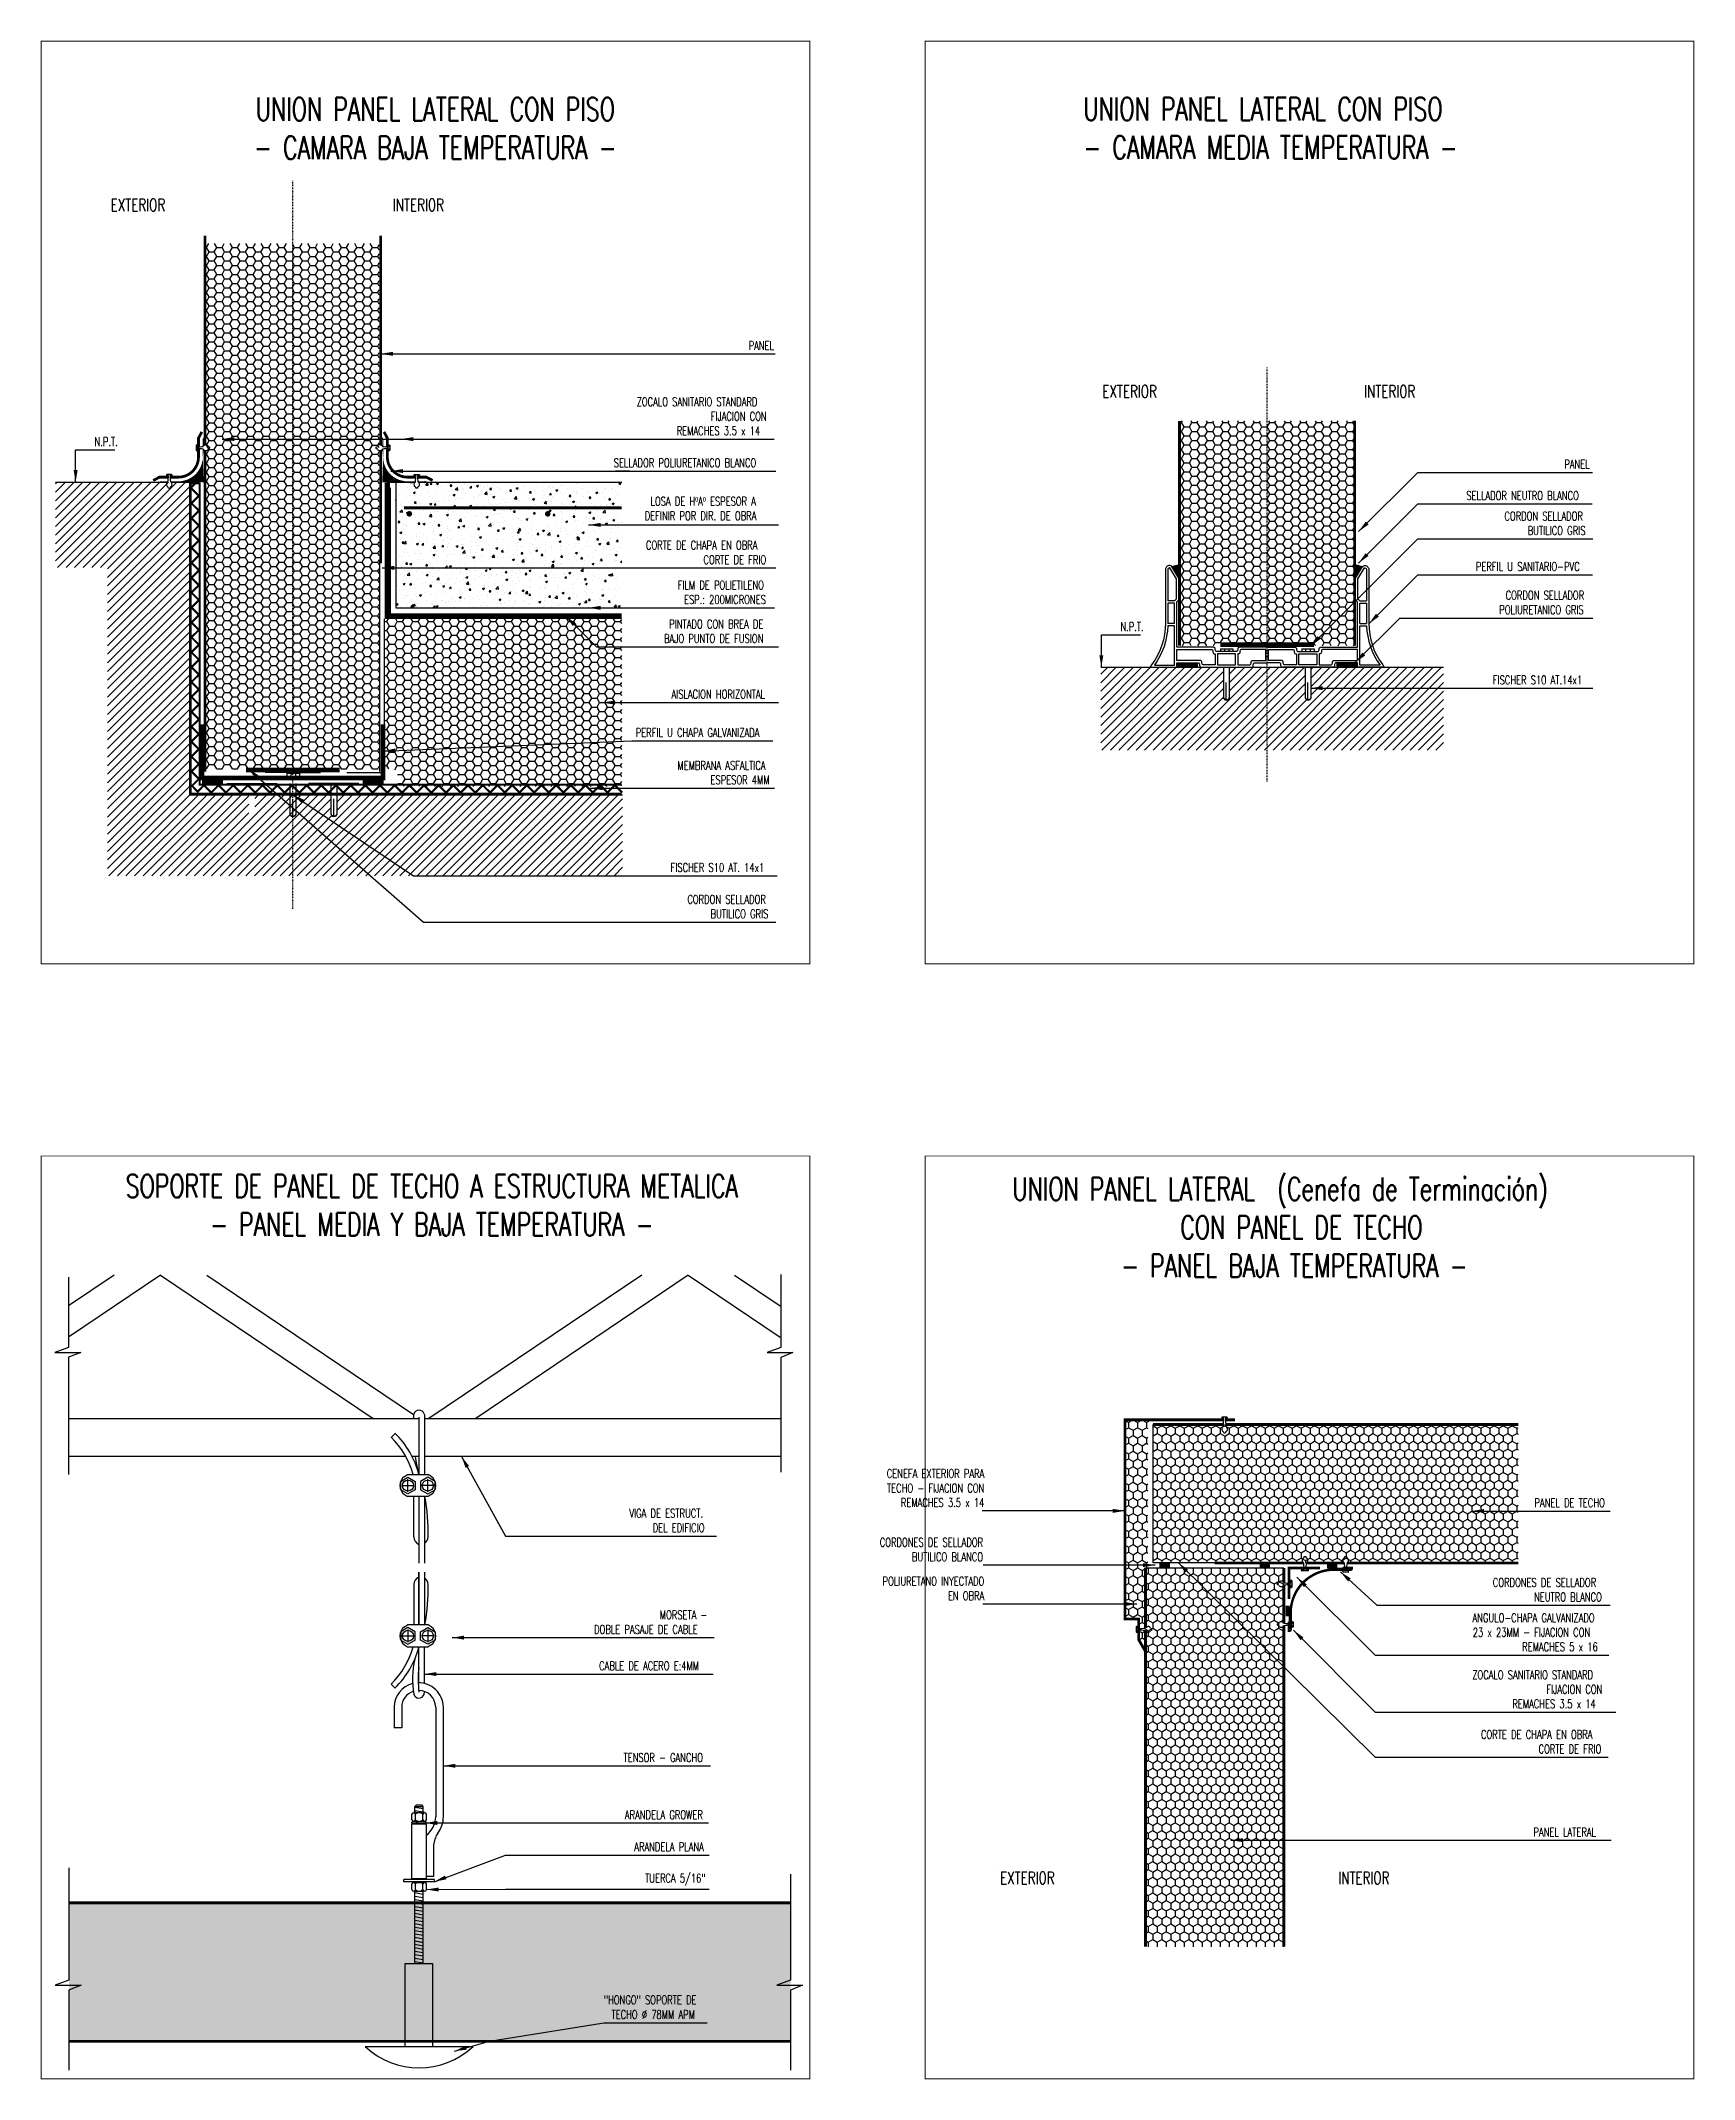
# Model space of a CAD drawing. Header units: millimetres. Extents: x -579 to 213, y -67 to 509.
# Drawn here: x -569.3 to -354.2, y 98.4 to 363.5 of the extents above; entities that cross this region are included whole.
import ezdxf

# ---------------------------------------------------------------- set-up
doc = ezdxf.new("R2010")
doc.units = ezdxf.units.MM
doc.header["$LTSCALE"] = 0.1
doc.linetypes.add('CENTERX2', pattern=[4, 2.5, -0.5, 0.5, -0.5])
for name, color, linetype in [('D-01', 1, 'Continuous'), ('D-02', 2, 'Continuous'), ('D-03', 3, 'Continuous'), ('D-CUADRO', 252, 'Continuous'), ('D-GRIS', 252, 'Continuous'), ('D-TXT', 7, 'Continuous'), ('DC-AUXILIAR', 8, 'Continuous'), ('DC-TEXTO', 7, 'Continuous'), ('DC-VISTAS', 7, 'Continuous')]:
    doc.layers.add(name, color=color, linetype=linetype)
doc.styles.add('ROMANS', font='romans.shx', dxfattribs={"width": 0.7})
doc.dimstyles.new('FLECHAS-DET-1-5', dxfattribs={"dimscale": 0.035, "dimtxt": 180, "dimasz": 250, "dimexe": 50, "dimexo": 200, "dimgap": 80, "dimtad": 1, "dimdec": 3, "dimzin": 0, "dimdsep": 46, "dimtxsty": 'ROMANS', "dimblk1": 'OBLIQUE', "dimblk2": 'OBLIQUE', "dimsah": 1, "dimcen": 0.09, "dimdle": 20, "dimclrd": 256, "dimclre": 8, "dimclrt": 7, "dimadec": 0, "dimazin": 0, "dimtfac": 1, "dimtdec": 3, "dimtmove": 1, "dimatfit": 1, "dimfxl": 1, "dimtolj": 1, "dimtzin": 0, "dimarcsym": 0})
pattern_1 = [(270, (-1793.7957, -619.8055), (3.2475952, -5.625), [3.75, -7.5]), (30, (-1793.7957, -619.8055), (3.2475953, 5.625), [3.75, -7.5]), (330, (-1793.7957, -619.8055), (6.4951905, -1e-08), [-7.5, 3.75])]

msp = doc.modelspace()

# ---------------------------------------------------------------- texts
at = {"layer": 'D-TXT', "char_height": 3, "style": 'ROMANS'}
for s, insert, width, attachment_point in [('UNION PANEL LATERAL CON PISO \\P- CAMARA BAJA TEMPERATURA - ', (-517.931, 356.123), 109.34049, 2), ('UNION PANEL LATERAL CON PISO \\P- CAMARA MEDIA TEMPERATURA - ', (-433.621, 356.156), 138.02643, 1), ('SOPORTE DE PANEL DE TECHO A ESTRUCTURA METALICA  \\P- PANEL MEDIA Y BAJA TEMPERATURA -', (-518.383, 216.081), 157.27959, 2), ('\\pi21.711;UNION PANEL LATERAL  (Cenefa de Terminación)\\P\\pi43.561;CON PANEL DE TECHO \\P\\pi35.861;- PANEL BAJA TEMPERATURA -', (-464.577, 215.706), 123.02137, 1)]:
    msp.add_mtext(s, dxfattribs=dict(at, insert=insert, width=width, attachment_point=attachment_point))

# ---------------------------------------------------------------- blocks, each defined once
blk = doc.blocks.new('_OBLIQUE')
at = {"color": 0, "linetype": 'ByBlock'}
blk.add_line((-0.5, -0.5), (0.5, 0.5), dxfattribs=at)
blk = doc.blocks.new('*X10')
at = {"color": 0}
for p, q in [((-712.1, 256.6), (-710.4, 256.6)), ((-710.4, 256.6), (-709.2, 258.6)), ((-708.5, 253.3), (-710.4, 256.6)), ((-710.4, 250.1), (-708.5, 253.3)), ((-708.5, 253.3), (-704.8, 253.3)), ((-704.8, 253.3), (-702.9, 256.6)), ((-702.9, 250.1), (-704.8, 253.3)), ((-702.9, 256.6), (-704.1, 258.6)), ((-702.9, 256.6), (-699.2, 256.6)), ((-699.2, 256.6), (-698, 258.6)), ((-697.3, 253.3), (-699.2, 256.6)), ((-699.2, 250.1), (-697.3, 253.3)), ((-697.3, 253.3), (-693.5, 253.3)), ((-693.5, 253.3), (-691.7, 256.6)), ((-691.7, 250.1), (-693.5, 253.3)), ((-691.7, 256.6), (-692.9, 258.6)), ((-691.7, 256.6), (-687.9, 256.6)), ((-687.9, 256.6), (-686.7, 258.6)), ((-686, 253.3), (-687.9, 256.6)), ((-687.9, 250.1), (-686, 253.3)), ((-686, 253.3), (-682.3, 253.3)), ((-682.3, 253.3), (-680.4, 256.6)), ((-680.4, 250.1), (-682.3, 253.3)), ((-680.4, 256.6), (-681.6, 258.6)), ((-680.4, 256.6), (-676.7, 256.6)), ((-676.7, 256.6), (-675.5, 258.6)), ((-674.8, 253.3), (-676.7, 256.6)), ((-676.7, 250.1), (-674.8, 253.3)), ((-674.8, 253.3), (-671, 253.3)), ((-671, 253.3), (-669.2, 256.6)), ((-669.2, 250.1), (-671, 253.3)), ((-669.2, 256.6), (-670.4, 258.6)), ((-669.2, 256.6), (-665.4, 256.6)), ((-665.4, 256.6), (-664.2, 258.6)), ((-663.5, 253.3), (-665.4, 256.6)), ((-665.4, 250.1), (-663.5, 253.3)), ((-663.5, 253.3), (-659.8, 253.3)), ((-659.8, 253.3), (-657.9, 256.6)), ((-657.9, 250.1), (-659.8, 253.3)), ((-657.9, 256.6), (-659.1, 258.6)), ((-657.9, 256.6), (-654.2, 256.6)), ((-654.2, 256.6), (-653, 258.6)), ((-652.3, 253.3), (-654.2, 256.6)), ((-654.2, 250.1), (-652.3, 253.3)), ((-652.3, 253.3), (-648.5, 253.3)), ((-648.5, 253.3), (-646.7, 256.6)), ((-646.7, 250.1), (-648.5, 253.3)), ((-646.7, 256.6), (-647.9, 258.6)), ((-646.7, 256.6), (-642.9, 256.6)), ((-642.9, 256.6), (-641.7, 258.6)), ((-641, 253.3), (-642.9, 256.6)), ((-642.9, 250.1), (-641, 253.3)), ((-641, 253.3), (-637.3, 253.3)), ((-637.3, 253.3), (-635.4, 256.6)), ((-635.4, 250.1), (-637.3, 253.3)), ((-635.4, 256.6), (-636.6, 258.6)), ((-635.4, 256.6), (-631.7, 256.6)), ((-631.7, 256.6), (-630.5, 258.6)), ((-629.8, 253.3), (-631.7, 256.6)), ((-631.7, 250.1), (-629.8, 253.3)), ((-629.8, 253.3), (-626, 253.3)), ((-626, 253.3), (-624.2, 256.6)), ((-624.2, 250.1), (-626, 253.3)), ((-624.2, 256.6), (-625.4, 258.6)), ((-624.2, 256.6), (-620.4, 256.6)), ((-620.4, 256.6), (-619.2, 258.6)), ((-618.5, 253.3), (-620.4, 256.6)), ((-620.4, 250.1), (-618.5, 253.3)), ((-618.5, 253.3), (-614.8, 253.3)), ((-614.8, 253.3), (-612.9, 256.6)), ((-612.9, 250.1), (-614.8, 253.3)), ((-612.9, 256.6), (-614.1, 258.6)), ((-612.9, 256.6), (-609.2, 256.6)), ((-609.2, 256.6), (-608, 258.6)), ((-607.3, 253.3), (-609.2, 256.6)), ((-609.2, 250.1), (-607.3, 253.3)), ((-607.3, 253.3), (-603.5, 253.3)), ((-603.5, 253.3), (-601.7, 256.6)), ((-601.7, 250.1), (-603.5, 253.3)), ((-601.7, 256.6), (-602.9, 258.6)), ((-601.7, 256.6), (-597.9, 256.6)), ((-597.9, 256.6), (-596.7, 258.6)), ((-596, 253.3), (-597.9, 256.6)), ((-597.9, 250.1), (-596, 253.3)), ((-596, 253.3), (-592.3, 253.3)), ((-592.3, 253.3), (-590.4, 256.6)), ((-590.4, 250.1), (-592.3, 253.3)), ((-590.4, 256.6), (-591.6, 258.6)), ((-590.4, 256.6), (-586.7, 256.6)), ((-586.7, 256.6), (-585.5, 258.6)), ((-584.8, 253.3), (-586.7, 256.6)), ((-586.7, 250.1), (-584.8, 253.3)), ((-584.8, 253.3), (-581, 253.3)), ((-581, 253.3), (-579.2, 256.6)), ((-579.2, 250.1), (-581, 253.3)), ((-579.2, 256.6), (-580.4, 258.6)), ((-579.2, 256.6), (-575.4, 256.6)), ((-575.4, 256.6), (-574.2, 258.6)), ((-573.5, 253.3), (-575.4, 256.6)), ((-575.4, 250.1), (-573.5, 253.3)), ((-573.5, 253.3), (-569.8, 253.3)), ((-569.8, 253.3), (-567.9, 256.6)), ((-567.9, 250.1), (-569.8, 253.3)), ((-567.9, 256.6), (-569.1, 258.6)), ((-567.9, 256.6), (-564.2, 256.6)), ((-564.2, 256.6), (-563, 258.6)), ((-562.3, 253.3), (-564.2, 256.6)), ((-564.2, 250.1), (-562.3, 253.3)), ((-562.3, 253.3), (-558.5, 253.3)), ((-558.5, 253.3), (-556.7, 256.6)), ((-556.7, 250.1), (-558.5, 253.3)), ((-556.7, 256.6), (-557.9, 258.6)), ((-556.7, 256.6), (-552.9, 256.6)), ((-552.9, 256.6), (-551.7, 258.6)), ((-551, 253.3), (-552.9, 256.6)), ((-552.9, 250.1), (-551, 253.3)), ((-551, 253.3), (-547.3, 253.3)), ((-547.3, 253.3), (-545.4, 256.6)), ((-545.4, 250.1), (-547.3, 253.3)), ((-545.4, 256.6), (-546.6, 258.6)), ((-545.4, 256.6), (-541.7, 256.6)), ((-541.7, 256.6), (-540.7, 258.2)), ((-540.7, 255), (-541.7, 256.6)), ((-541.7, 250.1), (-540.7, 251.7)), ((-712.1, 250.1), (-710.4, 250.1)), ((-712.1, 243.6), (-710.4, 243.6)), ((-712.1, 237.1), (-710.4, 237.1)), ((-708.5, 246.8), (-710.4, 250.1)), ((-710.4, 243.6), (-708.5, 246.8)), ((-708.5, 240.3), (-710.4, 243.6)), ((-710.4, 237.1), (-708.5, 240.3)), ((-708.5, 233.8), (-710.4, 237.1)), ((-708.5, 246.8), (-704.8, 246.8)), ((-708.5, 240.3), (-704.8, 240.3)), ((-704.8, 246.8), (-702.9, 250.1)), ((-702.9, 243.6), (-704.8, 246.8)), ((-704.8, 240.3), (-702.9, 243.6)), ((-702.9, 237.1), (-704.8, 240.3)), ((-704.8, 233.8), (-702.9, 237.1)), ((-702.9, 250.1), (-699.2, 250.1)), ((-702.9, 243.6), (-699.2, 243.6)), ((-702.9, 237.1), (-699.2, 237.1)), ((-697.3, 246.8), (-699.2, 250.1)), ((-699.2, 243.6), (-697.3, 246.8)), ((-697.3, 240.3), (-699.2, 243.6)), ((-699.2, 237.1), (-697.3, 240.3)), ((-697.3, 233.8), (-699.2, 237.1)), ((-697.3, 246.8), (-693.5, 246.8)), ((-697.3, 240.3), (-693.5, 240.3)), ((-693.5, 246.8), (-691.7, 250.1)), ((-691.7, 243.6), (-693.5, 246.8)), ((-693.5, 240.3), (-691.7, 243.6)), ((-691.7, 237.1), (-693.5, 240.3)), ((-693.5, 233.8), (-691.7, 237.1)), ((-691.7, 250.1), (-687.9, 250.1)), ((-691.7, 243.6), (-687.9, 243.6)), ((-691.7, 237.1), (-687.9, 237.1)), ((-686, 246.8), (-687.9, 250.1)), ((-687.9, 243.6), (-686, 246.8)), ((-686, 240.3), (-687.9, 243.6)), ((-687.9, 237.1), (-686, 240.3)), ((-686, 233.8), (-687.9, 237.1)), ((-686, 246.8), (-682.3, 246.8)), ((-686, 240.3), (-682.3, 240.3)), ((-682.3, 246.8), (-680.4, 250.1)), ((-680.4, 243.6), (-682.3, 246.8)), ((-682.3, 240.3), (-680.4, 243.6)), ((-680.4, 237.1), (-682.3, 240.3)), ((-682.3, 233.8), (-680.4, 237.1)), ((-680.4, 250.1), (-676.7, 250.1)), ((-680.4, 243.6), (-676.7, 243.6)), ((-680.4, 237.1), (-676.7, 237.1)), ((-674.8, 246.8), (-676.7, 250.1)), ((-676.7, 243.6), (-674.8, 246.8)), ((-674.8, 240.3), (-676.7, 243.6)), ((-676.7, 237.1), (-674.8, 240.3)), ((-674.8, 233.8), (-676.7, 237.1)), ((-674.8, 246.8), (-671, 246.8)), ((-674.8, 240.3), (-671, 240.3)), ((-671, 246.8), (-669.2, 250.1)), ((-669.2, 243.6), (-671, 246.8)), ((-671, 240.3), (-669.2, 243.6)), ((-669.2, 237.1), (-671, 240.3)), ((-671, 233.8), (-669.2, 237.1)), ((-669.2, 250.1), (-665.4, 250.1)), ((-669.2, 243.6), (-665.4, 243.6)), ((-669.2, 237.1), (-665.4, 237.1)), ((-663.5, 246.8), (-665.4, 250.1)), ((-665.4, 243.6), (-663.5, 246.8)), ((-663.5, 240.3), (-665.4, 243.6)), ((-665.4, 237.1), (-663.5, 240.3)), ((-663.5, 233.8), (-665.4, 237.1)), ((-663.5, 246.8), (-659.8, 246.8)), ((-663.5, 240.3), (-659.8, 240.3)), ((-659.8, 246.8), (-657.9, 250.1)), ((-657.9, 243.6), (-659.8, 246.8)), ((-659.8, 240.3), (-657.9, 243.6)), ((-657.9, 237.1), (-659.8, 240.3)), ((-659.8, 233.8), (-657.9, 237.1)), ((-657.9, 250.1), (-654.2, 250.1)), ((-657.9, 243.6), (-654.2, 243.6)), ((-657.9, 237.1), (-654.2, 237.1)), ((-652.3, 246.8), (-654.2, 250.1)), ((-654.2, 243.6), (-652.3, 246.8)), ((-652.3, 240.3), (-654.2, 243.6)), ((-654.2, 237.1), (-652.3, 240.3)), ((-652.3, 233.8), (-654.2, 237.1)), ((-652.3, 246.8), (-648.5, 246.8)), ((-652.3, 240.3), (-648.5, 240.3)), ((-648.5, 246.8), (-646.7, 250.1)), ((-646.7, 243.6), (-648.5, 246.8)), ((-648.5, 240.3), (-646.7, 243.6)), ((-646.7, 237.1), (-648.5, 240.3)), ((-648.5, 233.8), (-646.7, 237.1)), ((-646.7, 250.1), (-642.9, 250.1)), ((-646.7, 243.6), (-642.9, 243.6)), ((-646.7, 237.1), (-642.9, 237.1)), ((-641, 246.8), (-642.9, 250.1)), ((-642.9, 243.6), (-641, 246.8)), ((-641, 240.3), (-642.9, 243.6)), ((-642.9, 237.1), (-641, 240.3)), ((-641, 233.8), (-642.9, 237.1)), ((-641, 246.8), (-637.3, 246.8)), ((-641, 240.3), (-637.3, 240.3)), ((-637.3, 246.8), (-635.4, 250.1)), ((-635.4, 243.6), (-637.3, 246.8)), ((-637.3, 240.3), (-635.4, 243.6)), ((-635.4, 237.1), (-637.3, 240.3)), ((-637.3, 233.8), (-635.4, 237.1)), ((-635.4, 250.1), (-631.7, 250.1)), ((-635.4, 243.6), (-631.7, 243.6)), ((-635.4, 237.1), (-631.7, 237.1)), ((-629.8, 246.8), (-631.7, 250.1)), ((-631.7, 243.6), (-629.8, 246.8)), ((-629.8, 240.3), (-631.7, 243.6)), ((-631.7, 237.1), (-629.8, 240.3)), ((-629.8, 233.8), (-631.7, 237.1)), ((-629.8, 246.8), (-626, 246.8)), ((-629.8, 240.3), (-626, 240.3)), ((-626, 246.8), (-624.2, 250.1)), ((-624.2, 243.6), (-626, 246.8)), ((-626, 240.3), (-624.2, 243.6)), ((-624.2, 237.1), (-626, 240.3)), ((-626, 233.8), (-624.2, 237.1)), ((-624.2, 250.1), (-620.4, 250.1)), ((-624.2, 243.6), (-620.4, 243.6)), ((-624.2, 237.1), (-620.4, 237.1)), ((-618.5, 246.8), (-620.4, 250.1)), ((-620.4, 243.6), (-618.5, 246.8)), ((-618.5, 240.3), (-620.4, 243.6)), ((-620.4, 237.1), (-618.5, 240.3)), ((-618.5, 233.8), (-620.4, 237.1)), ((-618.5, 246.8), (-614.8, 246.8)), ((-618.5, 240.3), (-614.8, 240.3)), ((-614.8, 246.8), (-612.9, 250.1)), ((-612.9, 243.6), (-614.8, 246.8)), ((-614.8, 240.3), (-612.9, 243.6)), ((-612.9, 237.1), (-614.8, 240.3)), ((-614.8, 233.8), (-612.9, 237.1)), ((-612.9, 250.1), (-609.2, 250.1)), ((-612.9, 243.6), (-609.2, 243.6)), ((-612.9, 237.1), (-609.2, 237.1)), ((-607.3, 246.8), (-609.2, 250.1)), ((-609.2, 243.6), (-607.3, 246.8)), ((-607.3, 240.3), (-609.2, 243.6)), ((-609.2, 237.1), (-607.3, 240.3)), ((-607.3, 233.8), (-609.2, 237.1)), ((-607.3, 246.8), (-603.5, 246.8)), ((-607.3, 240.3), (-603.5, 240.3)), ((-603.5, 246.8), (-601.7, 250.1)), ((-601.7, 243.6), (-603.5, 246.8)), ((-603.5, 240.3), (-601.7, 243.6)), ((-601.7, 237.1), (-603.5, 240.3)), ((-603.5, 233.8), (-601.7, 237.1)), ((-601.7, 250.1), (-597.9, 250.1)), ((-601.7, 243.6), (-597.9, 243.6)), ((-601.7, 237.1), (-597.9, 237.1)), ((-596, 246.8), (-597.9, 250.1)), ((-597.9, 243.6), (-596, 246.8)), ((-596, 240.3), (-597.9, 243.6)), ((-597.9, 237.1), (-596, 240.3)), ((-596, 233.8), (-597.9, 237.1)), ((-596, 246.8), (-592.3, 246.8)), ((-596, 240.3), (-592.3, 240.3)), ((-592.3, 246.8), (-590.4, 250.1)), ((-590.4, 243.6), (-592.3, 246.8)), ((-592.3, 240.3), (-590.4, 243.6)), ((-590.4, 237.1), (-592.3, 240.3)), ((-592.3, 233.8), (-590.4, 237.1)), ((-590.4, 250.1), (-586.7, 250.1)), ((-590.4, 243.6), (-586.7, 243.6)), ((-590.4, 237.1), (-586.7, 237.1)), ((-584.8, 246.8), (-586.7, 250.1)), ((-586.7, 243.6), (-584.8, 246.8)), ((-584.8, 240.3), (-586.7, 243.6)), ((-586.7, 237.1), (-584.8, 240.3)), ((-584.8, 233.8), (-586.7, 237.1)), ((-584.8, 246.8), (-581, 246.8)), ((-584.8, 240.3), (-581, 240.3)), ((-581, 246.8), (-579.2, 250.1)), ((-579.2, 243.6), (-581, 246.8)), ((-581, 240.3), (-579.2, 243.6)), ((-579.2, 237.1), (-581, 240.3)), ((-581, 233.8), (-579.2, 237.1)), ((-579.2, 250.1), (-575.4, 250.1)), ((-579.2, 243.6), (-575.4, 243.6)), ((-579.2, 237.1), (-575.4, 237.1)), ((-573.5, 246.8), (-575.4, 250.1)), ((-575.4, 243.6), (-573.5, 246.8)), ((-573.5, 240.3), (-575.4, 243.6)), ((-575.4, 237.1), (-573.5, 240.3)), ((-573.5, 233.8), (-575.4, 237.1)), ((-573.5, 246.8), (-569.8, 246.8)), ((-573.5, 240.3), (-569.8, 240.3)), ((-569.8, 246.8), (-567.9, 250.1)), ((-567.9, 243.6), (-569.8, 246.8)), ((-569.8, 240.3), (-567.9, 243.6)), ((-567.9, 237.1), (-569.8, 240.3)), ((-569.8, 233.8), (-567.9, 237.1)), ((-567.9, 250.1), (-564.2, 250.1)), ((-567.9, 243.6), (-564.2, 243.6)), ((-567.9, 237.1), (-564.2, 237.1)), ((-562.3, 246.8), (-564.2, 250.1)), ((-564.2, 243.6), (-562.3, 246.8)), ((-562.3, 240.3), (-564.2, 243.6)), ((-564.2, 237.1), (-562.3, 240.3)), ((-562.3, 233.8), (-564.2, 237.1)), ((-562.3, 246.8), (-558.5, 246.8)), ((-562.3, 240.3), (-558.5, 240.3)), ((-558.5, 246.8), (-556.7, 250.1)), ((-556.7, 243.6), (-558.5, 246.8)), ((-558.5, 240.3), (-556.7, 243.6)), ((-556.7, 237.1), (-558.5, 240.3)), ((-558.5, 233.8), (-556.7, 237.1)), ((-556.7, 250.1), (-552.9, 250.1)), ((-556.7, 243.6), (-552.9, 243.6)), ((-556.7, 237.1), (-552.9, 237.1)), ((-551, 246.8), (-552.9, 250.1)), ((-552.9, 243.6), (-551, 246.8)), ((-551, 240.3), (-552.9, 243.6)), ((-552.9, 237.1), (-551, 240.3)), ((-551, 233.8), (-552.9, 237.1)), ((-551, 246.8), (-547.3, 246.8)), ((-551, 240.3), (-547.3, 240.3)), ((-547.3, 246.8), (-545.4, 250.1)), ((-545.4, 243.6), (-547.3, 246.8)), ((-547.3, 240.3), (-545.4, 243.6)), ((-545.4, 237.1), (-547.3, 240.3)), ((-547.3, 233.8), (-545.4, 237.1)), ((-545.4, 250.1), (-541.7, 250.1)), ((-545.4, 243.6), (-541.7, 243.6)), ((-545.4, 237.1), (-541.7, 237.1)), ((-540.7, 248.5), (-541.7, 250.1)), ((-541.7, 243.6), (-540.7, 245.2)), ((-540.7, 242), (-541.7, 243.6)), ((-541.7, 237.1), (-540.7, 238.7)), ((-540.7, 235.5), (-541.7, 237.1)), ((-712.1, 230.6), (-710.4, 230.6)), ((-712.1, 224.1), (-710.4, 224.1)), ((-710.4, 230.6), (-708.5, 233.8)), ((-708.5, 227.3), (-710.4, 230.6)), ((-710.4, 224.1), (-708.5, 227.3)), ((-708.5, 220.8), (-710.4, 224.1)), ((-708.5, 233.8), (-704.8, 233.8)), ((-708.5, 227.3), (-704.8, 227.3)), ((-702.9, 230.6), (-704.8, 233.8)), ((-704.8, 227.3), (-702.9, 230.6)), ((-702.9, 224.1), (-704.8, 227.3)), ((-704.8, 220.8), (-702.9, 224.1)), ((-702.9, 230.6), (-699.2, 230.6)), ((-702.9, 224.1), (-699.2, 224.1)), ((-699.2, 230.6), (-697.3, 233.8)), ((-697.3, 227.3), (-699.2, 230.6)), ((-699.2, 224.1), (-697.3, 227.3)), ((-697.3, 220.8), (-699.2, 224.1)), ((-697.3, 233.8), (-693.5, 233.8)), ((-697.3, 227.3), (-693.5, 227.3)), ((-691.7, 230.6), (-693.5, 233.8)), ((-693.5, 227.3), (-691.7, 230.6)), ((-691.7, 224.1), (-693.5, 227.3)), ((-693.5, 220.8), (-691.7, 224.1)), ((-691.7, 230.6), (-687.9, 230.6)), ((-691.7, 224.1), (-687.9, 224.1)), ((-687.9, 230.6), (-686, 233.8)), ((-686, 227.3), (-687.9, 230.6)), ((-687.9, 224.1), (-686, 227.3)), ((-686, 220.8), (-687.9, 224.1)), ((-686, 233.8), (-682.3, 233.8)), ((-686, 227.3), (-682.3, 227.3)), ((-680.4, 230.6), (-682.3, 233.8)), ((-682.3, 227.3), (-680.4, 230.6)), ((-680.4, 224.1), (-682.3, 227.3)), ((-682.3, 220.8), (-680.4, 224.1)), ((-680.4, 230.6), (-676.7, 230.6)), ((-680.4, 224.1), (-676.7, 224.1)), ((-676.7, 230.6), (-674.8, 233.8)), ((-674.8, 227.3), (-676.7, 230.6)), ((-676.7, 224.1), (-674.8, 227.3)), ((-674.8, 220.8), (-676.7, 224.1)), ((-674.8, 233.8), (-671, 233.8)), ((-674.8, 227.3), (-671, 227.3)), ((-669.2, 230.6), (-671, 233.8)), ((-671, 227.3), (-669.2, 230.6)), ((-669.2, 224.1), (-671, 227.3)), ((-671, 220.8), (-669.2, 224.1)), ((-669.2, 230.6), (-665.4, 230.6)), ((-669.2, 224.1), (-665.4, 224.1)), ((-665.4, 230.6), (-663.5, 233.8)), ((-663.5, 227.3), (-665.4, 230.6)), ((-665.4, 224.1), (-663.5, 227.3)), ((-663.5, 220.8), (-665.4, 224.1)), ((-663.5, 233.8), (-659.8, 233.8)), ((-663.5, 227.3), (-659.8, 227.3)), ((-657.9, 230.6), (-659.8, 233.8)), ((-659.8, 227.3), (-657.9, 230.6)), ((-657.9, 224.1), (-659.8, 227.3)), ((-659.8, 220.8), (-657.9, 224.1)), ((-657.9, 230.6), (-654.2, 230.6)), ((-657.9, 224.1), (-654.2, 224.1)), ((-654.2, 230.6), (-652.3, 233.8)), ((-652.3, 227.3), (-654.2, 230.6)), ((-654.2, 224.1), (-652.3, 227.3)), ((-652.3, 220.8), (-654.2, 224.1)), ((-652.3, 233.8), (-648.5, 233.8)), ((-652.3, 227.3), (-648.5, 227.3)), ((-646.7, 230.6), (-648.5, 233.8)), ((-648.5, 227.3), (-646.7, 230.6)), ((-646.7, 224.1), (-648.5, 227.3)), ((-648.5, 220.8), (-646.7, 224.1)), ((-646.7, 230.6), (-642.9, 230.6)), ((-646.7, 224.1), (-642.9, 224.1)), ((-642.9, 230.6), (-641, 233.8)), ((-641, 227.3), (-642.9, 230.6)), ((-642.9, 224.1), (-641, 227.3)), ((-641, 220.8), (-642.9, 224.1)), ((-641, 233.8), (-637.3, 233.8)), ((-641, 227.3), (-637.3, 227.3)), ((-635.4, 230.6), (-637.3, 233.8)), ((-637.3, 227.3), (-635.4, 230.6)), ((-635.4, 224.1), (-637.3, 227.3)), ((-637.3, 220.8), (-635.4, 224.1)), ((-635.4, 230.6), (-631.7, 230.6)), ((-635.4, 224.1), (-631.7, 224.1)), ((-631.7, 230.6), (-629.8, 233.8)), ((-629.8, 227.3), (-631.7, 230.6)), ((-631.7, 224.1), (-629.8, 227.3)), ((-629.8, 220.8), (-631.7, 224.1)), ((-629.8, 233.8), (-626, 233.8)), ((-629.8, 227.3), (-626, 227.3)), ((-624.2, 230.6), (-626, 233.8)), ((-626, 227.3), (-624.2, 230.6)), ((-624.2, 224.1), (-626, 227.3)), ((-626, 220.8), (-624.2, 224.1)), ((-624.2, 230.6), (-620.4, 230.6)), ((-624.2, 224.1), (-620.4, 224.1)), ((-620.4, 230.6), (-618.5, 233.8)), ((-618.5, 227.3), (-620.4, 230.6)), ((-620.4, 224.1), (-618.5, 227.3)), ((-618.5, 220.8), (-620.4, 224.1)), ((-618.5, 233.8), (-614.8, 233.8)), ((-618.5, 227.3), (-614.8, 227.3)), ((-612.9, 230.6), (-614.8, 233.8)), ((-614.8, 227.3), (-612.9, 230.6)), ((-612.9, 224.1), (-614.8, 227.3)), ((-614.8, 220.8), (-612.9, 224.1)), ((-612.9, 230.6), (-609.2, 230.6)), ((-612.9, 224.1), (-609.2, 224.1)), ((-609.2, 230.6), (-607.3, 233.8)), ((-607.3, 227.3), (-609.2, 230.6)), ((-609.2, 224.1), (-607.3, 227.3)), ((-607.3, 220.8), (-609.2, 224.1)), ((-607.3, 233.8), (-603.5, 233.8)), ((-607.3, 227.3), (-603.5, 227.3)), ((-601.7, 230.6), (-603.5, 233.8)), ((-603.5, 227.3), (-601.7, 230.6)), ((-601.7, 224.1), (-603.5, 227.3)), ((-603.5, 220.8), (-601.7, 224.1)), ((-601.7, 230.6), (-597.9, 230.6)), ((-601.7, 224.1), (-597.9, 224.1)), ((-597.9, 230.6), (-596, 233.8)), ((-596, 227.3), (-597.9, 230.6)), ((-597.9, 224.1), (-596, 227.3)), ((-596, 220.8), (-597.9, 224.1)), ((-596, 233.8), (-592.3, 233.8)), ((-596, 227.3), (-592.3, 227.3)), ((-590.4, 230.6), (-592.3, 233.8)), ((-592.3, 227.3), (-590.4, 230.6)), ((-590.4, 224.1), (-592.3, 227.3)), ((-592.3, 220.8), (-590.4, 224.1)), ((-590.4, 230.6), (-586.7, 230.6)), ((-590.4, 224.1), (-586.7, 224.1)), ((-586.7, 230.6), (-584.8, 233.8)), ((-584.8, 227.3), (-586.7, 230.6)), ((-586.7, 224.1), (-584.8, 227.3)), ((-584.8, 220.8), (-586.7, 224.1)), ((-584.8, 233.8), (-581, 233.8)), ((-584.8, 227.3), (-581, 227.3)), ((-579.2, 230.6), (-581, 233.8)), ((-581, 227.3), (-579.2, 230.6)), ((-579.2, 224.1), (-581, 227.3)), ((-581, 220.8), (-579.2, 224.1)), ((-579.2, 230.6), (-575.4, 230.6)), ((-579.2, 224.1), (-575.4, 224.1)), ((-575.4, 230.6), (-573.5, 233.8)), ((-573.5, 227.3), (-575.4, 230.6)), ((-575.4, 224.1), (-573.5, 227.3)), ((-573.5, 220.8), (-575.4, 224.1)), ((-573.5, 233.8), (-569.8, 233.8)), ((-573.5, 227.3), (-569.8, 227.3)), ((-567.9, 230.6), (-569.8, 233.8)), ((-569.8, 227.3), (-567.9, 230.6)), ((-567.9, 224.1), (-569.8, 227.3)), ((-569.8, 220.8), (-567.9, 224.1)), ((-567.9, 230.6), (-564.2, 230.6)), ((-567.9, 224.1), (-564.2, 224.1)), ((-564.2, 230.6), (-562.3, 233.8)), ((-562.3, 227.3), (-564.2, 230.6)), ((-564.2, 224.1), (-562.3, 227.3)), ((-562.3, 220.8), (-564.2, 224.1)), ((-562.3, 233.8), (-558.5, 233.8)), ((-562.3, 227.3), (-558.5, 227.3)), ((-556.7, 230.6), (-558.5, 233.8)), ((-558.5, 227.3), (-556.7, 230.6)), ((-556.7, 224.1), (-558.5, 227.3)), ((-558.5, 220.8), (-556.7, 224.1)), ((-556.7, 230.6), (-552.9, 230.6)), ((-556.7, 224.1), (-552.9, 224.1)), ((-552.9, 230.6), (-551, 233.8)), ((-551, 227.3), (-552.9, 230.6)), ((-552.9, 224.1), (-551, 227.3)), ((-551, 220.8), (-552.9, 224.1)), ((-551, 233.8), (-547.3, 233.8)), ((-551, 227.3), (-547.3, 227.3)), ((-545.4, 230.6), (-547.3, 233.8)), ((-547.3, 227.3), (-545.4, 230.6)), ((-545.4, 224.1), (-547.3, 227.3)), ((-547.3, 220.8), (-545.4, 224.1)), ((-545.4, 230.6), (-541.7, 230.6)), ((-545.4, 224.1), (-541.7, 224.1)), ((-541.7, 230.6), (-540.7, 232.2)), ((-540.7, 229), (-541.7, 230.6)), ((-541.7, 224.1), (-540.7, 225.7)), ((-540.7, 222.5), (-541.7, 224.1)), ((-712.1, 217.6), (-710.4, 217.6)), ((-710.4, 217.6), (-708.5, 220.8)), ((-709.1, 215.2), (-710.4, 217.6)), ((-708.5, 220.8), (-704.8, 220.8)), ((-702.9, 217.6), (-704.8, 220.8)), ((-704.7, 214.5), (-702.9, 217.6)), ((-702.9, 217.6), (-699.2, 217.6)), ((-702.7, 211.1), (-699.2, 211.1)), ((-699.2, 217.6), (-697.3, 220.8)), ((-697.3, 214.3), (-699.2, 217.6)), ((-699.2, 211.1), (-697.3, 214.3)), ((-697.3, 207.8), (-699.2, 211.1)), ((-699.2, 204.6), (-697.3, 207.8)), ((-697.3, 220.8), (-693.5, 220.8)), ((-697.3, 214.3), (-693.5, 214.3)), ((-697.3, 207.8), (-693.5, 207.8)), ((-691.7, 217.6), (-693.5, 220.8)), ((-693.5, 214.3), (-691.7, 217.6)), ((-691.7, 211.1), (-693.5, 214.3)), ((-693.5, 207.8), (-691.7, 211.1)), ((-691.7, 204.6), (-693.5, 207.8)), ((-691.7, 217.6), (-687.9, 217.6)), ((-691.7, 211.1), (-687.9, 211.1)), ((-687.9, 217.6), (-686, 220.8)), ((-686, 214.3), (-687.9, 217.6)), ((-687.9, 211.1), (-686, 214.3)), ((-686, 207.8), (-687.9, 211.1)), ((-687.9, 204.6), (-686, 207.8)), ((-686, 220.8), (-682.3, 220.8)), ((-686, 214.3), (-682.3, 214.3)), ((-686, 207.8), (-682.3, 207.8)), ((-680.4, 217.6), (-682.3, 220.8)), ((-682.3, 214.3), (-680.4, 217.6)), ((-680.4, 211.1), (-682.3, 214.3)), ((-682.3, 207.8), (-680.4, 211.1)), ((-680.4, 204.6), (-682.3, 207.8)), ((-680.4, 217.6), (-676.7, 217.6)), ((-680.4, 211.1), (-676.7, 211.1)), ((-676.7, 217.6), (-674.8, 220.8)), ((-674.8, 214.3), (-676.7, 217.6)), ((-676.7, 211.1), (-674.8, 214.3)), ((-674.8, 207.8), (-676.7, 211.1)), ((-676.7, 204.6), (-674.8, 207.8)), ((-674.8, 220.8), (-671, 220.8)), ((-674.8, 214.3), (-671, 214.3)), ((-674.8, 207.8), (-671, 207.8)), ((-669.2, 217.6), (-671, 220.8)), ((-671, 214.3), (-669.2, 217.6)), ((-669.2, 211.1), (-671, 214.3)), ((-671, 207.8), (-669.2, 211.1)), ((-669.2, 204.6), (-671, 207.8)), ((-669.2, 217.6), (-665.4, 217.6)), ((-669.2, 211.1), (-665.4, 211.1)), ((-665.4, 217.6), (-663.5, 220.8)), ((-663.5, 214.3), (-665.4, 217.6)), ((-665.4, 211.1), (-663.5, 214.3)), ((-663.5, 207.8), (-665.4, 211.1)), ((-665.4, 204.6), (-663.5, 207.8)), ((-663.5, 220.8), (-659.8, 220.8)), ((-663.5, 214.3), (-659.8, 214.3)), ((-663.5, 207.8), (-659.8, 207.8)), ((-657.9, 217.6), (-659.8, 220.8)), ((-659.8, 214.3), (-657.9, 217.6)), ((-657.9, 211.1), (-659.8, 214.3)), ((-659.8, 207.8), (-657.9, 211.1)), ((-657.9, 204.6), (-659.8, 207.8)), ((-657.9, 217.6), (-654.2, 217.6)), ((-657.9, 211.1), (-654.2, 211.1)), ((-654.2, 217.6), (-652.3, 220.8)), ((-652.3, 214.3), (-654.2, 217.6)), ((-654.2, 211.1), (-652.3, 214.3)), ((-652.3, 207.8), (-654.2, 211.1)), ((-654.2, 204.6), (-652.3, 207.8)), ((-652.3, 220.8), (-648.5, 220.8)), ((-652.3, 214.3), (-648.5, 214.3)), ((-652.3, 207.8), (-648.5, 207.8)), ((-646.7, 217.6), (-648.5, 220.8)), ((-648.5, 214.3), (-646.7, 217.6)), ((-646.7, 211.1), (-648.5, 214.3)), ((-648.5, 207.8), (-646.7, 211.1)), ((-646.7, 204.6), (-648.5, 207.8)), ((-646.7, 217.6), (-642.9, 217.6)), ((-646.7, 211.1), (-642.9, 211.1)), ((-642.9, 217.6), (-641, 220.8)), ((-641, 214.3), (-642.9, 217.6)), ((-642.9, 211.1), (-641, 214.3)), ((-641, 207.8), (-642.9, 211.1)), ((-642.9, 204.6), (-641, 207.8)), ((-641, 220.8), (-637.3, 220.8)), ((-641, 214.3), (-637.3, 214.3)), ((-641, 207.8), (-637.3, 207.8)), ((-635.4, 217.6), (-637.3, 220.8)), ((-637.3, 214.3), (-635.4, 217.6)), ((-635.4, 211.1), (-637.3, 214.3)), ((-637.3, 207.8), (-635.4, 211.1)), ((-635.4, 204.6), (-637.3, 207.8)), ((-635.4, 217.6), (-631.7, 217.6)), ((-635.4, 211.1), (-631.7, 211.1)), ((-631.7, 217.6), (-629.8, 220.8)), ((-629.8, 214.3), (-631.7, 217.6)), ((-631.7, 211.1), (-629.8, 214.3)), ((-629.8, 207.8), (-631.7, 211.1)), ((-631.7, 204.6), (-629.8, 207.8)), ((-629.8, 220.8), (-626, 220.8)), ((-629.8, 214.3), (-626, 214.3)), ((-629.8, 207.8), (-626, 207.8)), ((-624.2, 217.6), (-626, 220.8)), ((-626, 214.3), (-624.2, 217.6)), ((-624.2, 211.1), (-626, 214.3)), ((-626, 207.8), (-624.2, 211.1)), ((-624.2, 204.6), (-626, 207.8)), ((-624.2, 217.6), (-620.4, 217.6)), ((-624.2, 211.1), (-620.4, 211.1)), ((-620.4, 217.6), (-618.5, 220.8)), ((-618.5, 214.3), (-620.4, 217.6)), ((-620.4, 211.1), (-618.5, 214.3)), ((-618.5, 207.8), (-620.4, 211.1)), ((-620.4, 204.6), (-618.5, 207.8)), ((-618.5, 220.8), (-614.8, 220.8)), ((-618.5, 214.3), (-614.8, 214.3)), ((-618.5, 207.8), (-614.8, 207.8)), ((-612.9, 217.6), (-614.8, 220.8)), ((-614.8, 214.3), (-612.9, 217.6)), ((-612.9, 211.1), (-614.8, 214.3)), ((-614.8, 207.8), (-612.9, 211.1)), ((-612.9, 204.6), (-614.8, 207.8)), ((-612.9, 217.6), (-609.2, 217.6)), ((-612.9, 211.1), (-609.2, 211.1)), ((-609.2, 217.6), (-607.3, 220.8)), ((-607.3, 214.3), (-609.2, 217.6)), ((-609.2, 211.1), (-607.3, 214.3)), ((-607.3, 207.8), (-609.2, 211.1)), ((-609.2, 204.6), (-607.3, 207.8)), ((-607.3, 220.8), (-603.5, 220.8)), ((-607.3, 214.3), (-603.5, 214.3)), ((-607.3, 207.8), (-603.5, 207.8)), ((-601.7, 217.6), (-603.5, 220.8)), ((-603.5, 214.3), (-601.7, 217.6)), ((-601.7, 211.1), (-603.5, 214.3)), ((-603.5, 207.8), (-601.7, 211.1)), ((-601.7, 204.6), (-603.5, 207.8)), ((-601.7, 217.6), (-597.9, 217.6)), ((-601.7, 211.1), (-597.9, 211.1)), ((-597.9, 217.6), (-596, 220.8)), ((-596, 214.3), (-597.9, 217.6)), ((-597.9, 211.1), (-596, 214.3)), ((-596, 207.8), (-597.9, 211.1)), ((-597.9, 204.6), (-596, 207.8)), ((-596, 220.8), (-592.3, 220.8)), ((-596, 214.3), (-592.3, 214.3)), ((-596, 207.8), (-592.3, 207.8)), ((-590.4, 217.6), (-592.3, 220.8)), ((-592.3, 214.3), (-590.4, 217.6)), ((-590.4, 211.1), (-592.3, 214.3)), ((-592.3, 207.8), (-590.4, 211.1)), ((-590.4, 204.6), (-592.3, 207.8)), ((-590.4, 217.6), (-586.7, 217.6)), ((-590.4, 211.1), (-586.7, 211.1)), ((-586.7, 217.6), (-584.8, 220.8)), ((-584.8, 214.3), (-586.7, 217.6)), ((-586.7, 211.1), (-584.8, 214.3)), ((-584.8, 207.8), (-586.7, 211.1)), ((-586.7, 204.6), (-584.8, 207.8)), ((-584.8, 220.8), (-581, 220.8)), ((-584.8, 214.3), (-581, 214.3)), ((-584.8, 207.8), (-581, 207.8)), ((-579.2, 217.6), (-581, 220.8)), ((-581, 214.3), (-579.2, 217.6)), ((-579.2, 211.1), (-581, 214.3)), ((-581, 207.8), (-579.2, 211.1)), ((-579.2, 204.6), (-581, 207.8)), ((-579.2, 217.6), (-575.4, 217.6)), ((-579.2, 211.1), (-575.4, 211.1)), ((-575.4, 217.6), (-573.5, 220.8)), ((-573.5, 214.3), (-575.4, 217.6)), ((-575.4, 211.1), (-573.5, 214.3)), ((-573.5, 207.8), (-575.4, 211.1)), ((-575.4, 204.6), (-573.5, 207.8)), ((-573.5, 220.8), (-569.8, 220.8)), ((-573.5, 214.3), (-569.8, 214.3)), ((-573.5, 207.8), (-569.8, 207.8)), ((-567.9, 217.6), (-569.8, 220.8)), ((-569.8, 214.3), (-567.9, 217.6)), ((-567.9, 211.1), (-569.8, 214.3)), ((-569.8, 207.8), (-567.9, 211.1)), ((-567.9, 204.6), (-569.8, 207.8)), ((-567.9, 217.6), (-564.2, 217.6)), ((-567.9, 211.1), (-564.2, 211.1)), ((-564.2, 217.6), (-562.3, 220.8)), ((-562.3, 214.3), (-564.2, 217.6)), ((-564.2, 211.1), (-562.3, 214.3)), ((-562.3, 207.8), (-564.2, 211.1)), ((-564.2, 204.6), (-562.3, 207.8)), ((-562.3, 220.8), (-558.5, 220.8)), ((-562.3, 214.3), (-558.5, 214.3)), ((-562.3, 207.8), (-558.5, 207.8)), ((-556.7, 217.6), (-558.5, 220.8)), ((-558.5, 214.3), (-556.7, 217.6)), ((-556.7, 211.1), (-558.5, 214.3)), ((-558.5, 207.8), (-556.7, 211.1)), ((-556.7, 204.6), (-558.5, 207.8)), ((-556.7, 217.6), (-552.9, 217.6)), ((-556.7, 211.1), (-552.9, 211.1)), ((-552.9, 217.6), (-551, 220.8)), ((-551, 214.3), (-552.9, 217.6)), ((-552.9, 211.1), (-551, 214.3)), ((-551, 207.8), (-552.9, 211.1)), ((-552.9, 204.6), (-551, 207.8)), ((-551, 220.8), (-547.3, 220.8)), ((-551, 214.3), (-547.3, 214.3)), ((-551, 207.8), (-547.3, 207.8)), ((-545.4, 217.6), (-547.3, 220.8)), ((-547.3, 214.3), (-545.4, 217.6)), ((-545.4, 211.1), (-547.3, 214.3)), ((-547.3, 207.8), (-545.4, 211.1)), ((-545.4, 204.6), (-547.3, 207.8)), ((-545.4, 217.6), (-541.7, 217.6)), ((-545.4, 211.1), (-541.7, 211.1)), ((-541.7, 217.6), (-540.7, 219.2)), ((-540.7, 216), (-541.7, 217.6)), ((-541.7, 211.1), (-540.7, 212.7)), ((-540.7, 209.5), (-541.7, 211.1)), ((-541.7, 204.6), (-540.7, 206.2)), ((-702.6, 204.6), (-699.2, 204.6)), ((-697.9, 202.4), (-699.2, 204.6)), ((-693, 202.4), (-691.7, 204.6)), ((-691.7, 204.6), (-687.9, 204.6)), ((-686.6, 202.4), (-687.9, 204.6)), ((-681.7, 202.4), (-680.4, 204.6)), ((-680.4, 204.6), (-676.7, 204.6)), ((-675.4, 202.4), (-676.7, 204.6)), ((-670.5, 202.4), (-669.2, 204.6)), ((-669.2, 204.6), (-665.4, 204.6)), ((-664.1, 202.4), (-665.4, 204.6)), ((-659.2, 202.4), (-657.9, 204.6)), ((-657.9, 204.6), (-654.2, 204.6)), ((-652.9, 202.4), (-654.2, 204.6)), ((-648, 202.4), (-646.7, 204.6)), ((-646.7, 204.6), (-642.9, 204.6)), ((-641.6, 202.4), (-642.9, 204.6)), ((-636.7, 202.4), (-635.4, 204.6)), ((-635.4, 204.6), (-631.7, 204.6)), ((-630.4, 202.4), (-631.7, 204.6)), ((-625.5, 202.4), (-624.2, 204.6)), ((-624.2, 204.6), (-620.4, 204.6)), ((-619.1, 202.4), (-620.4, 204.6)), ((-614.2, 202.4), (-612.9, 204.6)), ((-612.9, 204.6), (-609.2, 204.6)), ((-607.9, 202.4), (-609.2, 204.6)), ((-603, 202.4), (-601.7, 204.6)), ((-601.7, 204.6), (-597.9, 204.6)), ((-596.6, 202.4), (-597.9, 204.6)), ((-591.7, 202.4), (-590.4, 204.6)), ((-590.4, 204.6), (-586.7, 204.6)), ((-585.4, 202.4), (-586.7, 204.6)), ((-580.5, 202.4), (-579.2, 204.6)), ((-579.2, 204.6), (-575.4, 204.6)), ((-574.1, 202.4), (-575.4, 204.6)), ((-569.2, 202.4), (-567.9, 204.6)), ((-567.9, 204.6), (-564.2, 204.6)), ((-562.9, 202.4), (-564.2, 204.6)), ((-558, 202.4), (-556.7, 204.6)), ((-556.7, 204.6), (-552.9, 204.6)), ((-551.6, 202.4), (-552.9, 204.6)), ((-546.7, 202.4), (-545.4, 204.6)), ((-545.4, 204.6), (-541.7, 204.6)), ((-540.7, 203), (-541.7, 204.6))]:
    blk.add_line(p, q, dxfattribs=at)
blk = doc.blocks.new('*X11')
at = {"color": 0}
for p, q in [((-702.6, 198.1), (-699.2, 198.1)), ((-702.6, 191.6), (-699.2, 191.6)), ((-699.2, 198.1), (-699, 198.3)), ((-697.3, 194.9), (-699.2, 198.1)), ((-699.2, 191.6), (-697.3, 194.9)), ((-697.3, 188.4), (-699.2, 191.6)), ((-697.3, 194.9), (-693.5, 194.9)), ((-693.5, 194.9), (-691.7, 198.1)), ((-691.7, 191.6), (-693.5, 194.9)), ((-693.5, 188.4), (-691.7, 191.6)), ((-691.7, 198.1), (-691.8, 198.3)), ((-691.7, 198.1), (-687.9, 198.1)), ((-691.7, 191.6), (-687.9, 191.6)), ((-687.9, 198.1), (-687.8, 198.3)), ((-686, 194.9), (-687.9, 198.1)), ((-687.9, 191.6), (-686, 194.9)), ((-686, 188.4), (-687.9, 191.6)), ((-686, 194.9), (-682.3, 194.9)), ((-682.3, 194.9), (-680.4, 198.1)), ((-680.4, 191.6), (-682.3, 194.9)), ((-682.3, 188.4), (-680.4, 191.6)), ((-680.4, 198.1), (-680.5, 198.3)), ((-680.4, 198.1), (-676.7, 198.1)), ((-680.4, 191.6), (-676.7, 191.6)), ((-676.7, 198.1), (-676.5, 198.3)), ((-674.8, 194.9), (-676.7, 198.1)), ((-676.7, 191.6), (-674.8, 194.9)), ((-674.8, 188.4), (-676.7, 191.6)), ((-674.8, 194.9), (-671, 194.9)), ((-671, 194.9), (-669.2, 198.1)), ((-669.2, 191.6), (-671, 194.9)), ((-671, 188.4), (-669.2, 191.6)), ((-669.2, 198.1), (-669.3, 198.3)), ((-669.2, 198.1), (-665.4, 198.1)), ((-669.2, 191.6), (-665.4, 191.6)), ((-665.4, 198.1), (-665.3, 198.3)), ((-663.5, 194.9), (-665.4, 198.1)), ((-665.4, 191.6), (-663.5, 194.9)), ((-663.5, 188.4), (-665.4, 191.6)), ((-663.5, 194.9), (-659.8, 194.9)), ((-659.8, 194.9), (-657.9, 198.1)), ((-657.9, 191.6), (-659.8, 194.9)), ((-659.8, 188.4), (-657.9, 191.6)), ((-657.9, 198.1), (-658, 198.3)), ((-657.9, 198.1), (-654.2, 198.1)), ((-657.9, 191.6), (-654.2, 191.6)), ((-654.2, 198.1), (-654, 198.3)), ((-652.3, 194.9), (-654.2, 198.1)), ((-654.2, 191.6), (-652.3, 194.9)), ((-652.3, 188.4), (-654.2, 191.6)), ((-652.3, 194.9), (-648.5, 194.9)), ((-648.5, 194.9), (-646.7, 198.1)), ((-646.7, 191.6), (-648.5, 194.9)), ((-648.5, 188.4), (-646.7, 191.6)), ((-646.7, 198.1), (-646.8, 198.3)), ((-646.7, 198.1), (-642.9, 198.1)), ((-646.7, 191.6), (-642.9, 191.6)), ((-642.9, 198.1), (-642.8, 198.3)), ((-641, 194.9), (-642.9, 198.1)), ((-642.9, 191.6), (-641, 194.9)), ((-641, 188.4), (-642.9, 191.6)), ((-641, 194.9), (-637.3, 194.9)), ((-637.3, 194.9), (-635.4, 198.1)), ((-635.4, 191.6), (-637.3, 194.9)), ((-637.3, 188.4), (-635.4, 191.6)), ((-635.4, 198.1), (-635.5, 198.3)), ((-635.4, 198.1), (-631.7, 198.1)), ((-635.4, 191.6), (-631.7, 191.6)), ((-631.7, 198.1), (-631.5, 198.3)), ((-629.8, 194.9), (-631.7, 198.1)), ((-631.7, 191.6), (-629.8, 194.9)), ((-629.8, 188.4), (-631.7, 191.6)), ((-629.8, 194.9), (-626, 194.9)), ((-626, 194.9), (-624.2, 198.1)), ((-624.2, 191.6), (-626, 194.9)), ((-626, 188.4), (-624.2, 191.6)), ((-624.2, 198.1), (-624.3, 198.3)), ((-624.2, 198.1), (-620.4, 198.1)), ((-624.2, 191.6), (-620.4, 191.6)), ((-620.4, 198.1), (-620.3, 198.3)), ((-618.5, 194.9), (-620.4, 198.1)), ((-620.4, 191.6), (-618.5, 194.9)), ((-618.5, 188.4), (-620.4, 191.6)), ((-618.5, 194.9), (-614.8, 194.9)), ((-614.8, 194.9), (-612.9, 198.1)), ((-612.9, 191.6), (-614.8, 194.9)), ((-614.8, 188.4), (-612.9, 191.6)), ((-612.9, 198.1), (-613, 198.3)), ((-612.9, 198.1), (-609.2, 198.1)), ((-612.9, 191.6), (-609.2, 191.6)), ((-609.2, 198.1), (-609, 198.3)), ((-607.3, 194.9), (-609.2, 198.1)), ((-609.2, 191.6), (-607.3, 194.9)), ((-607.3, 188.4), (-609.2, 191.6)), ((-607.3, 194.9), (-603.5, 194.9)), ((-603.5, 194.9), (-601.7, 198.1)), ((-601.7, 191.6), (-603.5, 194.9)), ((-603.5, 188.4), (-601.7, 191.6)), ((-601.7, 198.1), (-601.8, 198.3)), ((-601.7, 198.1), (-597.9, 198.1)), ((-601.7, 191.6), (-597.9, 191.6)), ((-597.9, 198.1), (-597.8, 198.3)), ((-596, 194.9), (-597.9, 198.1)), ((-597.9, 191.6), (-596, 194.9)), ((-596, 188.4), (-597.9, 191.6)), ((-596, 194.9), (-592.3, 194.9)), ((-592.3, 194.9), (-590.4, 198.1)), ((-590.4, 191.6), (-592.3, 194.9)), ((-592.3, 188.4), (-590.4, 191.6)), ((-590.4, 198.1), (-590.5, 198.3)), ((-590.4, 198.1), (-586.7, 198.1)), ((-590.4, 191.6), (-586.7, 191.6)), ((-586.7, 198.1), (-586.5, 198.3)), ((-584.8, 194.9), (-586.7, 198.1)), ((-586.7, 191.6), (-584.8, 194.9)), ((-584.8, 188.4), (-586.7, 191.6)), ((-584.8, 194.9), (-581, 194.9)), ((-581, 194.9), (-579.2, 198.1)), ((-579.2, 191.6), (-581, 194.9)), ((-581, 188.4), (-579.2, 191.6)), ((-579.2, 198.1), (-579.3, 198.3)), ((-579.2, 198.1), (-575.4, 198.1)), ((-579.2, 191.6), (-575.4, 191.6)), ((-575.4, 198.1), (-575.3, 198.3)), ((-573.5, 194.9), (-575.4, 198.1)), ((-575.4, 191.6), (-573.5, 194.9)), ((-573.5, 188.4), (-575.4, 191.6)), ((-573.5, 194.9), (-569.8, 194.9)), ((-569.8, 194.9), (-567.9, 198.1)), ((-567.9, 191.6), (-569.8, 194.9)), ((-569.8, 188.4), (-567.9, 191.6)), ((-567.9, 198.1), (-568, 198.3)), ((-567.9, 198.1), (-564.2, 198.1)), ((-567.9, 191.6), (-564.2, 191.6)), ((-564.2, 198.1), (-564, 198.3)), ((-562.3, 194.9), (-564.2, 198.1)), ((-564.2, 191.6), (-562.3, 194.9)), ((-562.3, 188.4), (-564.2, 191.6)), ((-562.3, 194.9), (-558.5, 194.9)), ((-558.5, 194.9), (-556.7, 198.1)), ((-556.7, 191.6), (-558.5, 194.9)), ((-558.5, 188.4), (-556.7, 191.6)), ((-556.7, 198.1), (-556.8, 198.3)), ((-556.7, 198.1), (-552.9, 198.1)), ((-556.7, 191.6), (-552.9, 191.6)), ((-552.9, 198.1), (-552.8, 198.3)), ((-551, 194.9), (-552.9, 198.1)), ((-552.9, 191.6), (-551, 194.9)), ((-551, 188.4), (-552.9, 191.6)), ((-551, 194.9), (-547.3, 194.9)), ((-547.3, 194.9), (-545.4, 198.1)), ((-545.4, 191.6), (-547.3, 194.9)), ((-547.3, 188.4), (-545.4, 191.6)), ((-545.4, 198.1), (-545.5, 198.3)), ((-545.4, 198.1), (-541.7, 198.1)), ((-545.4, 191.6), (-541.7, 191.6)), ((-541.7, 198.1), (-541.5, 198.3)), ((-540.7, 196.5), (-541.7, 198.1)), ((-541.7, 191.6), (-540.7, 193.2)), ((-540.7, 190), (-541.7, 191.6)), ((-702.6, 185.1), (-699.2, 185.1)), ((-702.6, 178.6), (-699.2, 178.6)), ((-699.2, 185.1), (-697.3, 188.4)), ((-697.3, 181.9), (-699.2, 185.1)), ((-699.2, 178.6), (-697.3, 181.9)), ((-697.3, 175.4), (-699.2, 178.6)), ((-697.3, 188.4), (-693.5, 188.4)), ((-697.3, 181.9), (-693.5, 181.9)), ((-691.7, 185.1), (-693.5, 188.4)), ((-693.5, 181.9), (-691.7, 185.1)), ((-691.7, 178.6), (-693.5, 181.9)), ((-693.5, 175.4), (-691.7, 178.6)), ((-691.7, 185.1), (-687.9, 185.1)), ((-691.7, 178.6), (-687.9, 178.6)), ((-687.9, 185.1), (-686, 188.4)), ((-686, 181.9), (-687.9, 185.1)), ((-687.9, 178.6), (-686, 181.9)), ((-686, 175.4), (-687.9, 178.6)), ((-686, 188.4), (-682.3, 188.4)), ((-686, 181.9), (-682.3, 181.9)), ((-680.4, 185.1), (-682.3, 188.4)), ((-682.3, 181.9), (-680.4, 185.1)), ((-680.4, 178.6), (-682.3, 181.9)), ((-682.3, 175.4), (-680.4, 178.6)), ((-680.4, 185.1), (-676.7, 185.1)), ((-680.4, 178.6), (-676.7, 178.6)), ((-676.7, 185.1), (-674.8, 188.4)), ((-674.8, 181.9), (-676.7, 185.1)), ((-676.7, 178.6), (-674.8, 181.9)), ((-674.8, 175.4), (-676.7, 178.6)), ((-674.8, 188.4), (-671, 188.4)), ((-674.8, 181.9), (-671, 181.9)), ((-669.2, 185.1), (-671, 188.4)), ((-671, 181.9), (-669.2, 185.1)), ((-669.2, 178.6), (-671, 181.9)), ((-671, 175.4), (-669.2, 178.6)), ((-669.2, 185.1), (-665.4, 185.1)), ((-669.2, 178.6), (-665.4, 178.6)), ((-665.4, 185.1), (-663.5, 188.4)), ((-663.5, 181.9), (-665.4, 185.1)), ((-665.4, 178.6), (-663.5, 181.9)), ((-663.5, 175.4), (-665.4, 178.6)), ((-663.5, 188.4), (-659.8, 188.4)), ((-663.5, 181.9), (-659.8, 181.9)), ((-657.9, 185.1), (-659.8, 188.4)), ((-659.8, 181.9), (-657.9, 185.1)), ((-657.9, 178.6), (-659.8, 181.9)), ((-659.8, 175.4), (-657.9, 178.6)), ((-657.9, 185.1), (-654.2, 185.1)), ((-657.9, 178.6), (-654.2, 178.6)), ((-654.2, 185.1), (-652.3, 188.4)), ((-652.3, 181.9), (-654.2, 185.1)), ((-654.2, 178.6), (-652.3, 181.9)), ((-652.3, 175.4), (-654.2, 178.6)), ((-652.3, 188.4), (-648.5, 188.4)), ((-652.3, 181.9), (-648.5, 181.9)), ((-646.7, 185.1), (-648.5, 188.4)), ((-648.5, 181.9), (-646.7, 185.1)), ((-646.7, 178.6), (-648.5, 181.9)), ((-648.5, 175.4), (-646.7, 178.6)), ((-646.7, 185.1), (-642.9, 185.1)), ((-646.7, 178.6), (-642.9, 178.6)), ((-642.9, 185.1), (-641, 188.4)), ((-641, 181.9), (-642.9, 185.1)), ((-642.9, 178.6), (-641, 181.9)), ((-641, 175.4), (-642.9, 178.6)), ((-641, 188.4), (-637.3, 188.4)), ((-641, 181.9), (-637.3, 181.9)), ((-635.4, 185.1), (-637.3, 188.4)), ((-637.3, 181.9), (-635.4, 185.1)), ((-635.4, 178.6), (-637.3, 181.9)), ((-637.3, 175.4), (-635.4, 178.6)), ((-635.4, 185.1), (-631.7, 185.1)), ((-635.4, 178.6), (-631.7, 178.6)), ((-631.7, 185.1), (-629.8, 188.4)), ((-629.8, 181.9), (-631.7, 185.1)), ((-631.7, 178.6), (-629.8, 181.9)), ((-629.8, 175.4), (-631.7, 178.6)), ((-629.8, 188.4), (-626, 188.4)), ((-629.8, 181.9), (-626, 181.9)), ((-624.2, 185.1), (-626, 188.4)), ((-626, 181.9), (-624.2, 185.1)), ((-624.2, 178.6), (-626, 181.9)), ((-626, 175.4), (-624.2, 178.6)), ((-624.2, 185.1), (-620.4, 185.1)), ((-624.2, 178.6), (-620.4, 178.6)), ((-620.4, 185.1), (-618.5, 188.4)), ((-618.5, 181.9), (-620.4, 185.1)), ((-620.4, 178.6), (-618.5, 181.9)), ((-618.5, 175.4), (-620.4, 178.6)), ((-618.5, 188.4), (-614.8, 188.4)), ((-618.5, 181.9), (-614.8, 181.9)), ((-612.9, 185.1), (-614.8, 188.4)), ((-614.8, 181.9), (-612.9, 185.1)), ((-612.9, 178.6), (-614.8, 181.9)), ((-614.8, 175.4), (-612.9, 178.6)), ((-612.9, 185.1), (-609.2, 185.1)), ((-612.9, 178.6), (-609.2, 178.6)), ((-609.2, 185.1), (-607.3, 188.4)), ((-607.3, 181.9), (-609.2, 185.1)), ((-609.2, 178.6), (-607.3, 181.9)), ((-607.3, 175.4), (-609.2, 178.6)), ((-607.3, 188.4), (-603.5, 188.4)), ((-607.3, 181.9), (-603.5, 181.9)), ((-601.7, 185.1), (-603.5, 188.4)), ((-603.5, 181.9), (-601.7, 185.1)), ((-601.7, 178.6), (-603.5, 181.9)), ((-603.5, 175.4), (-601.7, 178.6)), ((-601.7, 185.1), (-597.9, 185.1)), ((-601.7, 178.6), (-597.9, 178.6)), ((-597.9, 185.1), (-596, 188.4)), ((-596, 181.9), (-597.9, 185.1)), ((-597.9, 178.6), (-596, 181.9)), ((-596, 175.4), (-597.9, 178.6)), ((-596, 188.4), (-592.3, 188.4)), ((-596, 181.9), (-592.3, 181.9)), ((-590.4, 185.1), (-592.3, 188.4)), ((-592.3, 181.9), (-590.4, 185.1)), ((-590.4, 178.6), (-592.3, 181.9)), ((-592.3, 175.4), (-590.4, 178.6)), ((-590.4, 185.1), (-586.7, 185.1)), ((-590.4, 178.6), (-586.7, 178.6)), ((-586.7, 185.1), (-584.8, 188.4)), ((-584.8, 181.9), (-586.7, 185.1)), ((-586.7, 178.6), (-584.8, 181.9)), ((-584.8, 175.4), (-586.7, 178.6)), ((-584.8, 188.4), (-581, 188.4)), ((-584.8, 181.9), (-581, 181.9)), ((-579.2, 185.1), (-581, 188.4)), ((-581, 181.9), (-579.2, 185.1)), ((-579.2, 178.6), (-581, 181.9)), ((-581, 175.4), (-579.2, 178.6)), ((-579.2, 185.1), (-575.4, 185.1)), ((-579.2, 178.6), (-575.4, 178.6)), ((-575.4, 185.1), (-573.5, 188.4)), ((-573.5, 181.9), (-575.4, 185.1)), ((-575.4, 178.6), (-573.5, 181.9)), ((-573.5, 175.4), (-575.4, 178.6)), ((-573.5, 188.4), (-569.8, 188.4)), ((-573.5, 181.9), (-569.8, 181.9)), ((-567.9, 185.1), (-569.8, 188.4)), ((-569.8, 181.9), (-567.9, 185.1)), ((-567.9, 178.6), (-569.8, 181.9)), ((-569.8, 175.4), (-567.9, 178.6)), ((-567.9, 185.1), (-564.2, 185.1)), ((-567.9, 178.6), (-564.2, 178.6)), ((-564.2, 185.1), (-562.3, 188.4)), ((-562.3, 181.9), (-564.2, 185.1)), ((-564.2, 178.6), (-562.3, 181.9)), ((-562.3, 175.4), (-564.2, 178.6)), ((-562.3, 188.4), (-558.5, 188.4)), ((-562.3, 181.9), (-558.5, 181.9)), ((-556.7, 185.1), (-558.5, 188.4)), ((-558.5, 181.9), (-556.7, 185.1)), ((-556.7, 178.6), (-558.5, 181.9)), ((-558.5, 175.4), (-556.7, 178.6)), ((-556.7, 185.1), (-552.9, 185.1)), ((-556.7, 178.6), (-552.9, 178.6)), ((-552.9, 185.1), (-551, 188.4)), ((-551, 181.9), (-552.9, 185.1)), ((-552.9, 178.6), (-551, 181.9)), ((-551, 175.4), (-552.9, 178.6)), ((-551, 188.4), (-547.3, 188.4)), ((-551, 181.9), (-547.3, 181.9)), ((-545.4, 185.1), (-547.3, 188.4)), ((-547.3, 181.9), (-545.4, 185.1)), ((-545.4, 178.6), (-547.3, 181.9)), ((-547.3, 175.4), (-545.4, 178.6)), ((-545.4, 185.1), (-541.7, 185.1)), ((-545.4, 178.6), (-541.7, 178.6)), ((-541.7, 185.1), (-540.7, 186.7)), ((-540.7, 183.5), (-541.7, 185.1)), ((-541.7, 178.6), (-540.7, 180.2)), ((-540.7, 177), (-541.7, 178.6)), ((-702.6, 172.1), (-699.2, 172.1)), ((-702.3, 165.6), (-699.2, 165.6)), ((-699.2, 172.1), (-697.3, 175.4)), ((-697.3, 168.9), (-699.2, 172.1)), ((-699.2, 165.6), (-697.3, 168.9)), ((-697.3, 162.4), (-699.2, 165.6)), ((-699.2, 159.1), (-697.3, 162.4)), ((-697.3, 175.4), (-693.5, 175.4)), ((-697.3, 168.9), (-693.5, 168.9)), ((-697.3, 162.4), (-693.5, 162.4)), ((-691.7, 172.1), (-693.5, 175.4)), ((-693.5, 168.9), (-691.7, 172.1)), ((-691.7, 165.6), (-693.5, 168.9)), ((-693.5, 162.4), (-691.7, 165.6)), ((-691.7, 159.1), (-693.5, 162.4)), ((-691.7, 172.1), (-687.9, 172.1)), ((-691.7, 165.6), (-687.9, 165.6)), ((-687.9, 172.1), (-686, 175.4)), ((-686, 168.9), (-687.9, 172.1)), ((-687.9, 165.6), (-686, 168.9)), ((-686, 162.4), (-687.9, 165.6)), ((-687.9, 159.1), (-686, 162.4)), ((-686, 175.4), (-682.3, 175.4)), ((-686, 168.9), (-682.3, 168.9)), ((-686, 162.4), (-682.3, 162.4)), ((-680.4, 172.1), (-682.3, 175.4)), ((-682.3, 168.9), (-680.4, 172.1)), ((-680.4, 165.6), (-682.3, 168.9)), ((-682.3, 162.4), (-680.4, 165.6)), ((-680.4, 159.1), (-682.3, 162.4)), ((-680.4, 172.1), (-676.7, 172.1)), ((-680.4, 165.6), (-676.7, 165.6)), ((-676.7, 172.1), (-674.8, 175.4)), ((-674.8, 168.9), (-676.7, 172.1)), ((-676.7, 165.6), (-674.8, 168.9)), ((-674.8, 162.4), (-676.7, 165.6)), ((-676.7, 159.1), (-674.8, 162.4)), ((-674.8, 175.4), (-671, 175.4)), ((-674.8, 168.9), (-671, 168.9)), ((-674.8, 162.4), (-671, 162.4)), ((-669.2, 172.1), (-671, 175.4)), ((-671, 168.9), (-669.2, 172.1)), ((-669.2, 165.6), (-671, 168.9)), ((-671, 162.4), (-669.2, 165.6)), ((-669.2, 159.1), (-671, 162.4)), ((-669.2, 172.1), (-665.4, 172.1)), ((-669.2, 165.6), (-665.4, 165.6)), ((-665.4, 172.1), (-663.5, 175.4)), ((-663.5, 168.9), (-665.4, 172.1)), ((-665.4, 165.6), (-663.5, 168.9)), ((-663.5, 162.4), (-665.4, 165.6)), ((-665.4, 159.1), (-663.5, 162.4)), ((-663.5, 175.4), (-659.8, 175.4)), ((-663.5, 168.9), (-659.8, 168.9)), ((-663.5, 162.4), (-659.8, 162.4)), ((-657.9, 172.1), (-659.8, 175.4)), ((-659.8, 168.9), (-657.9, 172.1)), ((-657.9, 165.6), (-659.8, 168.9)), ((-659.8, 162.4), (-657.9, 165.6)), ((-657.9, 159.1), (-659.8, 162.4)), ((-657.9, 172.1), (-654.2, 172.1)), ((-657.9, 165.6), (-654.2, 165.6)), ((-654.2, 172.1), (-652.3, 175.4)), ((-652.3, 168.9), (-654.2, 172.1)), ((-654.2, 165.6), (-652.3, 168.9)), ((-652.3, 162.4), (-654.2, 165.6)), ((-654.2, 159.1), (-652.3, 162.4)), ((-652.3, 175.4), (-648.5, 175.4)), ((-652.3, 168.9), (-648.5, 168.9)), ((-652.3, 162.4), (-648.5, 162.4)), ((-646.7, 172.1), (-648.5, 175.4)), ((-648.5, 168.9), (-646.7, 172.1)), ((-646.7, 165.6), (-648.5, 168.9)), ((-648.5, 162.4), (-646.7, 165.6)), ((-646.7, 159.1), (-648.5, 162.4)), ((-646.7, 172.1), (-642.9, 172.1)), ((-646.7, 165.6), (-642.9, 165.6)), ((-642.9, 172.1), (-641, 175.4)), ((-641, 168.9), (-642.9, 172.1)), ((-642.9, 165.6), (-641, 168.9)), ((-641, 162.4), (-642.9, 165.6)), ((-642.9, 159.1), (-641, 162.4)), ((-641, 175.4), (-637.3, 175.4)), ((-641, 168.9), (-637.3, 168.9)), ((-641, 162.4), (-637.3, 162.4)), ((-635.4, 172.1), (-637.3, 175.4)), ((-637.3, 168.9), (-635.4, 172.1)), ((-635.4, 165.6), (-637.3, 168.9)), ((-637.3, 162.4), (-635.4, 165.6)), ((-635.4, 159.1), (-637.3, 162.4)), ((-635.4, 172.1), (-631.7, 172.1)), ((-635.4, 165.6), (-631.7, 165.6)), ((-631.7, 172.1), (-629.8, 175.4)), ((-629.8, 168.9), (-631.7, 172.1)), ((-631.7, 165.6), (-629.8, 168.9)), ((-629.8, 162.4), (-631.7, 165.6)), ((-631.7, 159.1), (-629.8, 162.4)), ((-629.8, 175.4), (-626, 175.4)), ((-629.8, 168.9), (-626, 168.9)), ((-629.8, 162.4), (-626, 162.4)), ((-624.2, 172.1), (-626, 175.4)), ((-626, 168.9), (-624.2, 172.1)), ((-624.2, 165.6), (-626, 168.9)), ((-626, 162.4), (-624.2, 165.6)), ((-624.2, 159.1), (-626, 162.4)), ((-624.2, 172.1), (-620.4, 172.1)), ((-624.2, 165.6), (-620.4, 165.6)), ((-620.4, 172.1), (-618.5, 175.4)), ((-618.5, 168.9), (-620.4, 172.1)), ((-620.4, 165.6), (-618.5, 168.9)), ((-618.5, 162.4), (-620.4, 165.6)), ((-620.4, 159.1), (-618.5, 162.4)), ((-618.5, 175.4), (-614.8, 175.4)), ((-618.5, 168.9), (-614.8, 168.9)), ((-618.5, 162.4), (-614.8, 162.4)), ((-612.9, 172.1), (-614.8, 175.4)), ((-614.8, 168.9), (-612.9, 172.1)), ((-612.9, 165.6), (-614.8, 168.9)), ((-614.8, 162.4), (-612.9, 165.6)), ((-612.9, 159.1), (-614.8, 162.4)), ((-612.9, 172.1), (-609.2, 172.1)), ((-612.9, 165.6), (-609.2, 165.6)), ((-609.2, 172.1), (-607.3, 175.4)), ((-607.3, 168.9), (-609.2, 172.1)), ((-609.2, 165.6), (-607.3, 168.9)), ((-607.3, 162.4), (-609.2, 165.6)), ((-609.2, 159.1), (-607.3, 162.4)), ((-607.3, 175.4), (-603.5, 175.4)), ((-607.3, 168.9), (-603.5, 168.9)), ((-607.3, 162.4), (-603.5, 162.4)), ((-601.7, 172.1), (-603.5, 175.4)), ((-603.5, 168.9), (-601.7, 172.1)), ((-601.7, 165.6), (-603.5, 168.9)), ((-603.5, 162.4), (-601.7, 165.6)), ((-601.7, 159.1), (-603.5, 162.4)), ((-601.7, 172.1), (-597.9, 172.1)), ((-601.7, 165.6), (-597.9, 165.6)), ((-597.9, 172.1), (-596, 175.4)), ((-596, 168.9), (-597.9, 172.1)), ((-597.9, 165.6), (-596, 168.9)), ((-596, 162.4), (-597.9, 165.6)), ((-597.9, 159.1), (-596, 162.4)), ((-596, 175.4), (-592.3, 175.4)), ((-596, 168.9), (-592.3, 168.9)), ((-596, 162.4), (-592.3, 162.4)), ((-590.4, 172.1), (-592.3, 175.4)), ((-592.3, 168.9), (-590.4, 172.1)), ((-590.4, 165.6), (-592.3, 168.9)), ((-592.3, 162.4), (-590.4, 165.6)), ((-590.4, 159.1), (-592.3, 162.4)), ((-590.4, 172.1), (-586.7, 172.1)), ((-590.4, 165.6), (-586.7, 165.6)), ((-586.7, 172.1), (-584.8, 175.4)), ((-584.8, 168.9), (-586.7, 172.1)), ((-586.7, 165.6), (-584.8, 168.9)), ((-584.8, 162.4), (-586.7, 165.6)), ((-586.7, 159.1), (-584.8, 162.4)), ((-584.8, 175.4), (-581, 175.4)), ((-584.8, 168.9), (-581, 168.9)), ((-584.8, 162.4), (-581, 162.4)), ((-579.2, 172.1), (-581, 175.4)), ((-581, 168.9), (-579.2, 172.1)), ((-579.2, 165.6), (-581, 168.9)), ((-581, 162.4), (-579.2, 165.6)), ((-579.2, 159.1), (-581, 162.4)), ((-579.2, 172.1), (-575.4, 172.1)), ((-579.2, 165.6), (-575.4, 165.6)), ((-575.4, 172.1), (-573.5, 175.4)), ((-573.5, 168.9), (-575.4, 172.1)), ((-575.4, 165.6), (-573.5, 168.9)), ((-573.5, 162.4), (-575.4, 165.6)), ((-575.4, 159.1), (-573.5, 162.4)), ((-573.5, 175.4), (-569.8, 175.4)), ((-573.5, 168.9), (-569.8, 168.9)), ((-573.5, 162.4), (-569.8, 162.4)), ((-567.9, 172.1), (-569.8, 175.4)), ((-569.8, 168.9), (-567.9, 172.1)), ((-567.9, 165.6), (-569.8, 168.9)), ((-569.8, 162.4), (-567.9, 165.6)), ((-567.9, 159.1), (-569.8, 162.4)), ((-567.9, 172.1), (-564.2, 172.1)), ((-567.9, 165.6), (-564.2, 165.6)), ((-564.2, 172.1), (-562.3, 175.4)), ((-562.3, 168.9), (-564.2, 172.1)), ((-564.2, 165.6), (-562.3, 168.9)), ((-562.3, 162.4), (-564.2, 165.6)), ((-564.2, 159.1), (-562.3, 162.4)), ((-562.3, 175.4), (-558.5, 175.4)), ((-562.3, 168.9), (-558.5, 168.9)), ((-562.3, 162.4), (-558.5, 162.4)), ((-556.7, 172.1), (-558.5, 175.4)), ((-558.5, 168.9), (-556.7, 172.1)), ((-556.7, 165.6), (-558.5, 168.9)), ((-558.5, 162.4), (-556.7, 165.6)), ((-556.7, 159.1), (-558.5, 162.4)), ((-556.7, 172.1), (-552.9, 172.1)), ((-556.7, 165.6), (-552.9, 165.6)), ((-552.9, 172.1), (-551, 175.4)), ((-551, 168.9), (-552.9, 172.1)), ((-552.9, 165.6), (-551, 168.9)), ((-551, 162.4), (-552.9, 165.6)), ((-552.9, 159.1), (-551, 162.4)), ((-551, 175.4), (-547.3, 175.4)), ((-551, 168.9), (-547.3, 168.9)), ((-551, 162.4), (-547.3, 162.4)), ((-545.4, 172.1), (-547.3, 175.4)), ((-547.3, 168.9), (-545.4, 172.1)), ((-545.4, 165.6), (-547.3, 168.9)), ((-547.3, 162.4), (-545.4, 165.6)), ((-545.4, 159.1), (-547.3, 162.4)), ((-545.4, 172.1), (-541.7, 172.1)), ((-545.4, 165.6), (-541.7, 165.6)), ((-541.7, 172.1), (-540.7, 173.7)), ((-540.7, 170.5), (-541.7, 172.1)), ((-541.7, 165.6), (-540.7, 167.2)), ((-540.7, 164), (-541.7, 165.6)), ((-701.1, 159.1), (-699.2, 159.1)), ((-697.3, 155.9), (-699.2, 159.1)), ((-699, 153), (-697.3, 155.9)), ((-697.3, 149.4), (-697.5, 149.7)), ((-697.3, 155.9), (-693.5, 155.9)), ((-697.3, 149.4), (-697.3, 149.4)), ((-697.3, 149.4), (-693.5, 149.4)), ((-693.5, 155.9), (-691.7, 159.1)), ((-691.7, 152.6), (-693.5, 155.9)), ((-693.5, 149.4), (-691.7, 152.6)), ((-691.7, 146.1), (-693.5, 149.4)), ((-691.7, 159.1), (-687.9, 159.1)), ((-691.7, 152.6), (-687.9, 152.6)), ((-686, 155.9), (-687.9, 159.1)), ((-687.9, 152.6), (-686, 155.9)), ((-686, 149.4), (-687.9, 152.6)), ((-687.9, 146.1), (-686, 149.4)), ((-686, 155.9), (-682.3, 155.9)), ((-686, 149.4), (-682.3, 149.4)), ((-682.3, 155.9), (-680.4, 159.1)), ((-680.4, 152.6), (-682.3, 155.9)), ((-682.3, 149.4), (-680.4, 152.6)), ((-680.4, 146.1), (-682.3, 149.4)), ((-680.4, 159.1), (-676.7, 159.1)), ((-680.4, 152.6), (-676.7, 152.6)), ((-674.8, 155.9), (-676.7, 159.1)), ((-676.7, 152.6), (-674.8, 155.9)), ((-674.8, 149.4), (-676.7, 152.6)), ((-676.7, 146.1), (-674.8, 149.4)), ((-674.8, 155.9), (-671, 155.9)), ((-674.8, 149.4), (-671, 149.4)), ((-671, 155.9), (-669.2, 159.1)), ((-669.2, 152.6), (-671, 155.9)), ((-671, 149.4), (-669.2, 152.6)), ((-669.2, 146.1), (-671, 149.4)), ((-669.2, 159.1), (-665.4, 159.1)), ((-669.2, 152.6), (-665.4, 152.6)), ((-663.5, 155.9), (-665.4, 159.1)), ((-665.4, 152.6), (-663.5, 155.9)), ((-663.5, 149.4), (-665.4, 152.6)), ((-665.4, 146.1), (-663.5, 149.4)), ((-663.5, 155.9), (-659.8, 155.9)), ((-663.5, 149.4), (-659.8, 149.4)), ((-659.8, 155.9), (-657.9, 159.1)), ((-657.9, 152.6), (-659.8, 155.9)), ((-659.8, 149.4), (-657.9, 152.6)), ((-657.9, 146.1), (-659.8, 149.4)), ((-657.9, 159.1), (-654.2, 159.1)), ((-657.9, 152.6), (-654.2, 152.6)), ((-652.3, 155.9), (-654.2, 159.1)), ((-654.2, 152.6), (-652.3, 155.9)), ((-652.3, 149.4), (-654.2, 152.6)), ((-654.2, 146.1), (-652.3, 149.4)), ((-652.3, 155.9), (-648.5, 155.9)), ((-652.3, 149.4), (-648.5, 149.4)), ((-648.5, 155.9), (-646.7, 159.1)), ((-646.7, 152.6), (-648.5, 155.9)), ((-648.5, 149.4), (-646.7, 152.6)), ((-646.7, 146.1), (-648.5, 149.4)), ((-646.7, 159.1), (-642.9, 159.1)), ((-646.7, 152.6), (-642.9, 152.6)), ((-641, 155.9), (-642.9, 159.1)), ((-642.9, 152.6), (-641, 155.9)), ((-641, 149.4), (-642.9, 152.6)), ((-642.9, 146.1), (-641, 149.4)), ((-641, 155.9), (-637.3, 155.9)), ((-641, 149.4), (-637.3, 149.4)), ((-637.3, 155.9), (-635.4, 159.1)), ((-635.4, 152.6), (-637.3, 155.9)), ((-637.3, 149.4), (-635.4, 152.6)), ((-635.4, 146.1), (-637.3, 149.4)), ((-635.4, 159.1), (-631.7, 159.1)), ((-635.4, 152.6), (-631.7, 152.6)), ((-629.8, 155.9), (-631.7, 159.1)), ((-631.7, 152.6), (-629.8, 155.9)), ((-629.8, 149.4), (-631.7, 152.6)), ((-631.7, 146.1), (-629.8, 149.4)), ((-629.8, 155.9), (-626, 155.9)), ((-629.8, 149.4), (-626, 149.4)), ((-626, 155.9), (-624.2, 159.1)), ((-624.2, 152.6), (-626, 155.9)), ((-626, 149.4), (-624.2, 152.6)), ((-624.2, 146.1), (-626, 149.4)), ((-624.2, 159.1), (-620.4, 159.1)), ((-624.2, 152.6), (-620.4, 152.6)), ((-618.5, 155.9), (-620.4, 159.1)), ((-620.4, 152.6), (-618.5, 155.9)), ((-618.5, 149.4), (-620.4, 152.6)), ((-620.4, 146.1), (-618.5, 149.4)), ((-618.5, 155.9), (-614.8, 155.9)), ((-618.5, 149.4), (-614.8, 149.4)), ((-614.8, 155.9), (-612.9, 159.1)), ((-612.9, 152.6), (-614.8, 155.9)), ((-614.8, 149.4), (-612.9, 152.6)), ((-612.9, 146.1), (-614.8, 149.4)), ((-612.9, 159.1), (-609.2, 159.1)), ((-612.9, 152.6), (-609.2, 152.6)), ((-607.3, 155.9), (-609.2, 159.1)), ((-609.2, 152.6), (-607.3, 155.9)), ((-607.3, 149.4), (-609.2, 152.6)), ((-609.2, 146.1), (-607.3, 149.4)), ((-607.3, 155.9), (-603.5, 155.9)), ((-607.3, 149.4), (-603.5, 149.4)), ((-603.5, 155.9), (-601.7, 159.1)), ((-601.7, 152.6), (-603.5, 155.9)), ((-603.5, 149.4), (-601.7, 152.6)), ((-601.7, 146.1), (-603.5, 149.4)), ((-601.7, 159.1), (-597.9, 159.1)), ((-601.7, 152.6), (-597.9, 152.6)), ((-596, 155.9), (-597.9, 159.1)), ((-597.9, 152.6), (-596, 155.9)), ((-596, 149.4), (-597.9, 152.6)), ((-597.9, 146.1), (-596, 149.4)), ((-596, 155.9), (-592.3, 155.9)), ((-596, 149.4), (-592.3, 149.4)), ((-592.3, 155.9), (-590.4, 159.1)), ((-590.4, 152.6), (-592.3, 155.9)), ((-592.3, 149.4), (-590.4, 152.6)), ((-590.4, 146.1), (-592.3, 149.4)), ((-590.4, 159.1), (-586.7, 159.1)), ((-590.4, 152.6), (-586.7, 152.6)), ((-584.8, 155.9), (-586.7, 159.1)), ((-586.7, 152.6), (-584.8, 155.9)), ((-584.8, 149.4), (-586.7, 152.6)), ((-586.7, 146.1), (-584.8, 149.4)), ((-584.8, 155.9), (-581, 155.9)), ((-584.8, 149.4), (-581, 149.4)), ((-581, 155.9), (-579.2, 159.1)), ((-579.2, 152.6), (-581, 155.9)), ((-581, 149.4), (-579.2, 152.6)), ((-579.2, 146.1), (-581, 149.4)), ((-579.2, 159.1), (-575.4, 159.1)), ((-579.2, 152.6), (-575.4, 152.6)), ((-573.5, 155.9), (-575.4, 159.1)), ((-575.4, 152.6), (-573.5, 155.9)), ((-573.5, 149.4), (-575.4, 152.6)), ((-575.4, 146.1), (-573.5, 149.4)), ((-573.5, 155.9), (-569.8, 155.9)), ((-573.5, 149.4), (-569.8, 149.4)), ((-569.8, 155.9), (-567.9, 159.1)), ((-567.9, 152.6), (-569.8, 155.9)), ((-569.8, 149.4), (-567.9, 152.6)), ((-567.9, 146.1), (-569.8, 149.4)), ((-567.9, 159.1), (-564.2, 159.1)), ((-567.9, 152.6), (-564.2, 152.6)), ((-562.3, 155.9), (-564.2, 159.1)), ((-564.2, 152.6), (-562.3, 155.9)), ((-562.3, 149.4), (-564.2, 152.6)), ((-564.2, 146.1), (-562.3, 149.4)), ((-562.3, 155.9), (-558.5, 155.9)), ((-562.3, 149.4), (-558.5, 149.4)), ((-558.5, 155.9), (-556.7, 159.1)), ((-556.7, 152.6), (-558.5, 155.9)), ((-558.5, 149.4), (-556.7, 152.6)), ((-556.7, 146.1), (-558.5, 149.4)), ((-556.7, 159.1), (-552.9, 159.1)), ((-556.7, 152.6), (-552.9, 152.6)), ((-551, 155.9), (-552.9, 159.1)), ((-552.9, 152.6), (-551, 155.9)), ((-551, 149.4), (-552.9, 152.6)), ((-552.9, 146.1), (-551, 149.4)), ((-551, 155.9), (-547.3, 155.9)), ((-551, 149.4), (-547.3, 149.4)), ((-547.3, 155.9), (-545.4, 159.1)), ((-545.4, 152.6), (-547.3, 155.9)), ((-547.3, 149.4), (-545.4, 152.6)), ((-545.4, 146.1), (-547.3, 149.4)), ((-545.4, 159.1), (-541.7, 159.1)), ((-545.4, 152.6), (-541.7, 152.6)), ((-541.7, 159.1), (-540.7, 160.7)), ((-540.7, 157.5), (-541.7, 159.1)), ((-541.7, 152.6), (-540.7, 154.2)), ((-540.7, 151), (-541.7, 152.6)), ((-541.7, 146.1), (-540.7, 147.8)), ((-693.4, 143.1), (-691.7, 146.1)), ((-691.7, 146.1), (-687.9, 146.1)), ((-690.6, 139.6), (-687.9, 139.6)), ((-686, 142.9), (-687.9, 146.1)), ((-687.9, 139.6), (-686, 142.9)), ((-687.5, 138.8), (-687.9, 139.6)), ((-686, 142.9), (-682.3, 142.9)), ((-682.3, 142.9), (-680.4, 146.1)), ((-680.4, 139.6), (-682.3, 142.9)), ((-680.9, 138.8), (-680.4, 139.6)), ((-680.4, 146.1), (-676.7, 146.1)), ((-680.4, 139.6), (-676.7, 139.6)), ((-674.8, 142.9), (-676.7, 146.1)), ((-676.7, 139.6), (-674.8, 142.9)), ((-676.2, 138.8), (-676.7, 139.6)), ((-674.8, 142.9), (-671, 142.9)), ((-671, 142.9), (-669.2, 146.1)), ((-669.2, 139.6), (-671, 142.9)), ((-669.6, 138.8), (-669.2, 139.6)), ((-669.2, 146.1), (-665.4, 146.1)), ((-669.2, 139.6), (-665.4, 139.6)), ((-663.5, 142.9), (-665.4, 146.1)), ((-665.4, 139.6), (-663.5, 142.9)), ((-665, 138.8), (-665.4, 139.6)), ((-663.5, 142.9), (-659.8, 142.9)), ((-659.8, 142.9), (-657.9, 146.1)), ((-657.9, 139.6), (-659.8, 142.9)), ((-658.4, 138.8), (-657.9, 139.6)), ((-657.9, 146.1), (-654.2, 146.1)), ((-657.9, 139.6), (-654.2, 139.6)), ((-652.3, 142.9), (-654.2, 146.1)), ((-654.2, 139.6), (-652.3, 142.9)), ((-653.7, 138.8), (-654.2, 139.6)), ((-652.3, 142.9), (-648.5, 142.9)), ((-648.5, 142.9), (-646.7, 146.1)), ((-646.7, 139.6), (-648.5, 142.9)), ((-647.1, 138.8), (-646.7, 139.6)), ((-646.7, 146.1), (-642.9, 146.1)), ((-646.7, 139.6), (-642.9, 139.6)), ((-641, 142.9), (-642.9, 146.1)), ((-642.9, 139.6), (-641, 142.9)), ((-642.5, 138.8), (-642.9, 139.6)), ((-641, 142.9), (-637.3, 142.9)), ((-637.3, 142.9), (-635.4, 146.1)), ((-635.4, 139.6), (-637.3, 142.9)), ((-635.9, 138.8), (-635.4, 139.6)), ((-635.4, 146.1), (-631.7, 146.1)), ((-635.4, 139.6), (-631.7, 139.6)), ((-629.8, 142.9), (-631.7, 146.1)), ((-631.7, 139.6), (-629.8, 142.9)), ((-631.2, 138.8), (-631.7, 139.6)), ((-629.8, 142.9), (-626, 142.9)), ((-626, 142.9), (-624.2, 146.1)), ((-624.2, 139.6), (-626, 142.9)), ((-624.6, 138.8), (-624.2, 139.6)), ((-624.2, 146.1), (-620.4, 146.1)), ((-624.2, 139.6), (-620.4, 139.6)), ((-618.5, 142.9), (-620.4, 146.1)), ((-620.4, 139.6), (-618.5, 142.9)), ((-620, 138.8), (-620.4, 139.6)), ((-618.5, 142.9), (-614.8, 142.9)), ((-614.8, 142.9), (-612.9, 146.1)), ((-612.9, 139.6), (-614.8, 142.9)), ((-613.4, 138.8), (-612.9, 139.6)), ((-612.9, 146.1), (-609.2, 146.1)), ((-612.9, 139.6), (-609.2, 139.6)), ((-607.3, 142.9), (-609.2, 146.1)), ((-609.2, 139.6), (-607.3, 142.9)), ((-608.7, 138.8), (-609.2, 139.6)), ((-607.3, 142.9), (-603.5, 142.9)), ((-603.5, 142.9), (-601.7, 146.1)), ((-601.7, 139.6), (-603.5, 142.9)), ((-602.1, 138.8), (-601.7, 139.6)), ((-601.7, 146.1), (-597.9, 146.1)), ((-601.7, 139.6), (-597.9, 139.6)), ((-596, 142.9), (-597.9, 146.1)), ((-597.9, 139.6), (-596, 142.9)), ((-597.5, 138.8), (-597.9, 139.6)), ((-596, 142.9), (-592.3, 142.9)), ((-592.3, 142.9), (-590.4, 146.1)), ((-590.4, 139.6), (-592.3, 142.9)), ((-590.9, 138.8), (-590.4, 139.6)), ((-590.4, 146.1), (-586.7, 146.1)), ((-590.4, 139.6), (-586.7, 139.6)), ((-584.8, 142.9), (-586.7, 146.1)), ((-586.7, 139.6), (-584.8, 142.9)), ((-586.2, 138.8), (-586.7, 139.6)), ((-584.8, 142.9), (-581, 142.9)), ((-581, 142.9), (-579.2, 146.1)), ((-579.2, 139.6), (-581, 142.9)), ((-579.6, 138.8), (-579.2, 139.6)), ((-579.2, 146.1), (-575.4, 146.1)), ((-579.2, 139.6), (-575.4, 139.6)), ((-573.5, 142.9), (-575.4, 146.1)), ((-575.4, 139.6), (-573.5, 142.9)), ((-575, 138.8), (-575.4, 139.6)), ((-573.5, 142.9), (-569.8, 142.9)), ((-569.8, 142.9), (-567.9, 146.1)), ((-567.9, 139.6), (-569.8, 142.9)), ((-568.4, 138.8), (-567.9, 139.6)), ((-567.9, 146.1), (-564.2, 146.1)), ((-567.9, 139.6), (-564.2, 139.6)), ((-562.3, 142.9), (-564.2, 146.1)), ((-564.2, 139.6), (-562.3, 142.9)), ((-563.7, 138.8), (-564.2, 139.6)), ((-562.3, 142.9), (-558.5, 142.9)), ((-558.5, 142.9), (-556.7, 146.1)), ((-556.7, 139.6), (-558.5, 142.9)), ((-557.1, 138.8), (-556.7, 139.6)), ((-556.7, 146.1), (-552.9, 146.1)), ((-556.7, 139.6), (-552.9, 139.6)), ((-551, 142.9), (-552.9, 146.1)), ((-552.9, 139.6), (-551, 142.9)), ((-552.5, 138.8), (-552.9, 139.6)), ((-551, 142.9), (-547.3, 142.9)), ((-547.3, 142.9), (-545.4, 146.1)), ((-545.4, 139.6), (-547.3, 142.9)), ((-545.9, 138.8), (-545.4, 139.6)), ((-545.4, 146.1), (-541.7, 146.1)), ((-545.4, 139.6), (-541.7, 139.6)), ((-540.7, 144.5), (-541.7, 146.1)), ((-541.7, 139.6), (-540.7, 141.3)), ((-541.2, 138.8), (-541.7, 139.6))]:
    blk.add_line(p, q, dxfattribs=at)
blk = doc.blocks.new('*X12')
at = {"color": 0}
for p, q in [((-703.8, 355.9), (-703.8, 355.9)), ((-702.3, 357.3), (-702.2, 357.2)), ((-702.2, 357.2), (-702.2, 357.3)), ((-701.3, 354.9), (-701.3, 354.9)), ((-700.7, 354.2), (-700.7, 354.2)), ((-693.4, 357.2), (-693.3, 357.3)), ((-693.4, 357.2), (-692.2, 357)), ((-693.2, 355.4), (-693.2, 355.4)), ((-692.2, 357), (-692.3, 357.3)), ((-689.6, 356.9), (-689.6, 356.9)), ((-688.1, 355.9), (-688.1, 355.9)), ((-685.7, 354.5), (-685.7, 354.5)), ((-683.1, 356.5), (-683.1, 356.5)), ((-682.5, 355), (-682.5, 355)), ((-682.3, 355.3), (-680.8, 357)), ((-682.3, 355.3), (-680.5, 355.1)), ((-680.5, 355.1), (-680.8, 357)), ((-679.1, 355.9), (-678.1, 357)), ((-679.1, 355.9), (-677.9, 355.8)), ((-677.9, 355.8), (-678.1, 357)), ((-676, 357.2), (-676, 357.2)), ((-675.4, 356), (-675.4, 356)), ((-674.5, 356.3), (-673.1, 356.9)), ((-674.5, 356.3), (-673.5, 355.6)), ((-673.5, 355.6), (-673.1, 356.8)), ((-673.2, 354.5), (-673.2, 354.5)), ((-671.8, 354.5), (-671.8, 354.5)), ((-665.3, 356.7), (-665.3, 356.7)), ((-664.7, 354.6), (-663.8, 355.8)), ((-664.7, 354.6), (-663.5, 354.5)), ((-663.5, 354.5), (-663.8, 355.8)), ((-661.5, 356.5), (-661.5, 356.5)), ((-661.1, 354.1), (-661.1, 354.1)), ((-661, 352), (-659.4, 353.6)), ((-659.2, 351.7), (-659.4, 353.6)), ((-654.7, 356.3), (-654.7, 356.3)), ((-650.4, 353.4), (-649.4, 354.5)), ((-650.4, 353.6), (-650.4, 353.6)), ((-649.2, 353.3), (-649.4, 354.5)), ((-645.7, 354.7), (-644.3, 355.2)), ((-645.7, 354.7), (-644.7, 354)), ((-644.8, 353.5), (-644.8, 353.5)), ((-644.7, 354), (-644.3, 355.2)), ((-644, 355.8), (-644, 355.8)), ((-642.9, 354.6), (-642.9, 354.6)), ((-637.9, 355.3), (-637.9, 355.3)), ((-634.6, 354.9), (-634.6, 354.9)), ((-633.3, 355.4), (-633.3, 355.4)), ((-630.5, 353.5), (-630.5, 353.5)), ((-630.3, 356.3), (-630.3, 356.3)), ((-624.5, 356.2), (-624.5, 356.2)), ((-622.6, 354.9), (-622.6, 354.9)), ((-618.9, 355.5), (-618.9, 355.5)), ((-617, 353.1), (-615.6, 353.6)), ((-616, 352.4), (-615.6, 353.6)), ((-612, 354.5), (-612, 354.5)), ((-601.3, 354), (-601.3, 354)), ((-594, 353.7), (-594, 353.7)), ((-592.7, 354), (-592.7, 354)), ((-590.6, 353.6), (-590.6, 353.6)), ((-585.2, 355), (-585.2, 355)), ((-583.6, 355.2), (-583.6, 355.2)), ((-573.3, 356.6), (-573.3, 356.6)), ((-572.5, 356.7), (-572.5, 356.7)), ((-561.4, 353.6), (-561.4, 353.6)), ((-549.7, 355.6), (-549.7, 355.6)), ((-542.8, 354.2), (-542.8, 354.2)), ((-542.7, 356.4), (-541.3, 356.9)), ((-542.7, 356.4), (-541.7, 355.7)), ((-541.7, 355.7), (-541.3, 356.9)), ((-704.1, 344.4), (-704, 344.5)), ((-704.1, 343.3), (-703.8, 343.3)), ((-703.8, 343.3), (-704, 344.5)), ((-701.3, 347.9), (-701.3, 347.9)), ((-700.5, 341.5), (-700.5, 341.5)), ((-698.6, 340.1), (-698.6, 340.1)), ((-696.5, 350.5), (-696.5, 350.5)), ((-696.3, 339.9), (-696.3, 339.9)), ((-696.1, 346.5), (-696.1, 346.5)), ((-695.9, 353.2), (-695.9, 353.2)), ((-693.6, 340.8), (-693.6, 340.8)), ((-693.3, 348), (-693.3, 348)), ((-691.3, 349.9), (-689.9, 350.4)), ((-691.3, 349.9), (-690.3, 349.2)), ((-690.7, 347.5), (-690.7, 347.5)), ((-690.6, 342.1), (-689.7, 343.3)), ((-690.6, 342.1), (-689.4, 342)), ((-690.3, 349.2), (-689.9, 350.4)), ((-689.4, 342), (-689.7, 343.3)), ((-688.9, 343.5), (-688.9, 343.5)), ((-688.3, 348.6), (-688.3, 348.6)), ((-686.2, 341.2), (-686.2, 341.2)), ((-686, 347.8), (-686, 347.8)), ((-686, 341.8), (-686, 341.8)), ((-684.8, 352.5), (-684.8, 352.5)), ((-680.7, 349.6), (-680.7, 349.6)), ((-680, 347), (-680, 347)), ((-679.3, 341.8), (-677.9, 342.3)), ((-679.3, 341.8), (-678.4, 341.1)), ((-678.4, 341.1), (-677.9, 342.3)), ((-677.2, 345.5), (-677.2, 345.5)), ((-676.3, 340.9), (-675.3, 342)), ((-676.3, 340.9), (-675.1, 340.8)), ((-675.8, 342.7), (-675.8, 342.7)), ((-675.6, 349.3), (-675.6, 349.3)), ((-675.1, 340.7), (-675.3, 342)), ((-673.4, 343.4), (-673.4, 343.4)), ((-669.3, 346.6), (-669.3, 346.6)), ((-668.4, 344.1), (-668.4, 344.1)), ((-668.1, 351.3), (-668.1, 351.3)), ((-665.6, 344.1), (-665.6, 344.1)), ((-665.5, 347.5), (-665.5, 347.5)), ((-665.3, 350.7), (-665.3, 350.7)), ((-663.1, 352), (-663.1, 352)), ((-662.5, 348.3), (-661.1, 348.8)), ((-662.5, 348.3), (-661.5, 347.6)), ((-662, 339.6), (-661, 340.7)), ((-662, 339.6), (-660.8, 339.5)), ((-661.5, 347.6), (-661.1, 348.8)), ((-661, 352), (-659.2, 351.7)), ((-660.8, 339.5), (-661, 340.7)), ((-660.8, 345.1), (-660.8, 345.1)), ((-658.6, 346.1), (-658.6, 346.1)), ((-655.5, 353), (-655.5, 353)), ((-655.5, 345.3), (-655.5, 345.3)), ((-655.2, 352), (-655.2, 352)), ((-653.9, 349.5), (-653.9, 349.5)), ((-653.4, 338.8), (-653.4, 338.8)), ((-650.6, 340.2), (-649.2, 340.7)), ((-650.6, 340.2), (-649.6, 339.5)), ((-650.4, 353.4), (-649.2, 353.3)), ((-649.6, 339.5), (-649.2, 340.7)), ((-648.4, 339.5), (-648.4, 339.5)), ((-648.2, 346.7), (-648.2, 346.7)), ((-648, 345.7), (-648, 345.7)), ((-647.6, 338.3), (-646.6, 339.5)), ((-646.4, 338.2), (-646.6, 339.5)), ((-645.3, 340.2), (-645.3, 340.2)), ((-645.1, 346.8), (-645.1, 346.8)), ((-643.2, 347.4), (-643.2, 347.4)), ((-643, 339.6), (-643, 339.6)), ((-642.2, 351.5), (-642.2, 351.5)), ((-640.8, 340.5), (-640.8, 340.5)), ((-639.8, 353.2), (-639.8, 353.2)), ((-639.6, 348.7), (-638.1, 350.3)), ((-639.6, 348.7), (-637.9, 348.4)), ((-637.9, 348.4), (-638.1, 350.3)), ((-637.3, 345.2), (-637.3, 345.2)), ((-636, 352.1), (-635.1, 353.3)), ((-636, 352.1), (-634.8, 352)), ((-635.6, 348.4), (-635.6, 348.4)), ((-634.8, 352), (-635.1, 353.3)), ((-635.1, 341.6), (-635.1, 341.6)), ((-634.8, 348.3), (-634.8, 348.3)), ((-633.8, 346.7), (-632.4, 347.2)), ((-633.8, 346.7), (-632.8, 346)), ((-632.8, 346), (-632.4, 347.2)), ((-631.4, 341.6), (-631.4, 341.6)), ((-629.1, 352.7), (-629.1, 352.7)), ((-628.2, 342.2), (-628.2, 342.2)), ((-626.6, 344.8), (-626.6, 344.8)), ((-625, 342.9), (-625, 342.9)), ((-624.7, 349.5), (-624.7, 349.5)), ((-623.2, 342.8), (-623.2, 342.8)), ((-623, 350.1), (-623, 350.1)), ((-621.9, 338.6), (-620.5, 339.1)), ((-621.7, 350.9), (-620.7, 352)), ((-621.7, 350.9), (-620.5, 350.8)), ((-620.9, 337.9), (-620.5, 339.1)), ((-620.5, 350.8), (-620.7, 352)), ((-619.7, 343.6), (-619.7, 343.6)), ((-618.4, 352.3), (-618.4, 352.3)), ((-618.3, 345.4), (-616.7, 347)), ((-618.3, 345.4), (-616.5, 345.1)), ((-617.9, 350.7), (-617.9, 350.7)), ((-617, 353.1), (-616, 352.4)), ((-616.5, 345.1), (-616.7, 347)), ((-615.9, 344.3), (-615.9, 344.3)), ((-615.6, 343.8), (-615.6, 343.8)), ((-614.9, 339.2), (-614.9, 339.2)), ((-614.6, 344.4), (-614.6, 344.4)), ((-614.3, 351), (-614.3, 351)), ((-610.4, 351.7), (-610.4, 351.7)), ((-608, 345.6), (-608, 345.6)), ((-607.7, 351.8), (-607.7, 351.8)), ((-607.3, 349.6), (-606.4, 350.8)), ((-607.3, 349.6), (-606.2, 349.5)), ((-606.2, 349.5), (-606.4, 350.8)), ((-605.3, 343.9), (-605.3, 343.9)), ((-605.1, 345.1), (-603.7, 345.6)), ((-605.1, 345.1), (-604.1, 344.4)), ((-604.5, 339.1), (-604.5, 339.1)), ((-604.3, 345.8), (-604.3, 345.8)), ((-604.1, 352.4), (-604.1, 352.4)), ((-604.1, 344.4), (-603.7, 345.6)), ((-603.3, 341.2), (-603.3, 341.2)), ((-603, 345.5), (-603, 345.5)), ((-598, 346.1), (-598, 346.1)), ((-597.7, 353.4), (-597.7, 353.4)), ((-597.1, 351.4), (-597.1, 351.4)), ((-596.9, 342.1), (-595.4, 343.7)), ((-596.9, 342.1), (-595.2, 341.8)), ((-596.4, 347.6), (-596.4, 347.6)), ((-595.7, 339.3), (-595.7, 339.3)), ((-595.2, 341.8), (-595.4, 343.7)), ((-594.6, 343.4), (-594.6, 343.4)), ((-594.4, 340.4), (-594.4, 340.4)), ((-594.2, 347.1), (-594.2, 347.1)), ((-593, 348.4), (-592, 349.5)), ((-593, 348.4), (-591.8, 348.3)), ((-591.8, 348.3), (-592, 349.5)), ((-591.6, 343.2), (-591.6, 343.2)), ((-590.4, 347.1), (-590.4, 347.1)), ((-588.3, 351.5), (-586.9, 352)), ((-588.3, 351.5), (-587.3, 350.8)), ((-587.3, 350.8), (-586.9, 352)), ((-586.4, 350.9), (-586.4, 350.9)), ((-584.7, 349.6), (-584.7, 349.6)), ((-584.1, 341.9), (-584.1, 341.9)), ((-583.9, 343), (-583.9, 343)), ((-583.8, 348.6), (-583.8, 348.6)), ((-583.1, 340.9), (-583.1, 340.9)), ((-579.9, 353.1), (-579.9, 353.1)), ((-579.9, 345.2), (-579.9, 345.2)), ((-578.7, 347.1), (-577.7, 348.3)), ((-578.7, 347.1), (-577.5, 347)), ((-578, 341.6), (-578, 341.6)), ((-577.8, 348.8), (-577.8, 348.8)), ((-577.5, 347), (-577.7, 348.3)), ((-576.3, 343.5), (-574.9, 344)), ((-576.3, 343.5), (-575.3, 342.8)), ((-575.7, 350.5), (-575.7, 350.5)), ((-575.6, 338.8), (-574, 340.4)), ((-575.6, 338.8), (-573.8, 338.5)), ((-575.3, 342.8), (-574.9, 344)), ((-573.8, 338.5), (-574, 340.4)), ((-573.8, 343.3), (-573.8, 343.3)), ((-573.5, 350), (-573.5, 350)), ((-573.2, 342.5), (-573.2, 342.5)), ((-573.1, 351.6), (-573.1, 351.6)), ((-572.8, 349.5), (-572.8, 349.5)), ((-570.5, 342.6), (-570.5, 342.6)), ((-569.3, 352.7), (-569.3, 352.7)), ((-568.3, 347.2), (-568.3, 347.2)), ((-565.2, 350.5), (-565.2, 350.5)), ((-565, 350), (-565, 350)), ((-564.3, 345.9), (-563.3, 347)), ((-564.3, 345.9), (-563.1, 345.8)), ((-563.7, 344.6), (-563.7, 344.6)), ((-563.4, 351.3), (-563.4, 351.3)), ((-563.1, 345.8), (-563.3, 347)), ((-562.6, 342.1), (-562.6, 342.1)), ((-560.6, 340.2), (-560.6, 340.2)), ((-559.5, 349.9), (-558.1, 350.4)), ((-559.5, 349.9), (-558.5, 349.2)), ((-558.6, 352.2), (-558.6, 352.2)), ((-558.5, 349.2), (-558.1, 350.4)), ((-557.8, 344.2), (-557.8, 344.2)), ((-556.6, 349.2), (-556.6, 349.2)), ((-554.4, 349.6), (-554.4, 349.6)), ((-553.5, 339.4), (-553.5, 339.4)), ((-553.3, 346.1), (-553.3, 346.1)), ((-553.1, 352.8), (-553.1, 352.8)), ((-552.8, 344.9), (-552.8, 344.9)), ((-552.6, 352.1), (-552.6, 352.1)), ((-551.9, 341.6), (-551.9, 341.6)), ((-550, 344.6), (-549, 345.8)), ((-550, 344.6), (-548.8, 344.5)), ((-548.8, 344.5), (-549, 345.8)), ((-549, 342.2), (-549, 342.2)), ((-547.9, 351.8), (-547.9, 351.8)), ((-547.6, 352.8), (-547.6, 352.8)), ((-547.6, 341.9), (-546.2, 342.4)), ((-547.6, 341.9), (-546.6, 341.2)), ((-546.6, 341.2), (-546.2, 342.4)), ((-545.3, 345.9), (-545.3, 345.9)), ((-544.9, 351.2), (-544.9, 351.2)), ((-543.7, 349.1), (-543.7, 349.1)), ((-543.3, 340.8), (-543.3, 340.8)), ((-543, 347.5), (-543, 347.5)), ((-541.2, 341.2), (-541.2, 341.2)), ((-704.1, 325), (-704.1, 325)), ((-703.9, 332.2), (-703.9, 332.2)), ((-702.2, 328.3), (-701.3, 329.5)), ((-702.2, 328.3), (-701, 328.2)), ((-701.4, 329.5), (-701.4, 329.5)), ((-701, 328.2), (-701.3, 329.5)), ((-701, 335.9), (-699.5, 337.5)), ((-701, 335.9), (-699.2, 335.6)), ((-701, 335), (-701, 335)), ((-699.2, 335.6), (-699.5, 337.5)), ((-698.8, 332.9), (-698.8, 332.9)), ((-698.5, 327.1), (-698.5, 327.1)), ((-696.8, 326.6), (-696.8, 326.6)), ((-696.6, 333.2), (-696.6, 333.2)), ((-696.6, 325.2), (-696.6, 325.2)), ((-696.5, 326), (-696.5, 326)), ((-696.2, 335.4), (-694.8, 335.9)), ((-696.2, 335.4), (-695.2, 334.7)), ((-695.2, 334.7), (-694.8, 335.9)), ((-694.6, 337.3), (-694.6, 337.3)), ((-691.3, 333.9), (-691.3, 333.9)), ((-690.4, 334.6), (-690.4, 334.6)), ((-689.7, 331.5), (-689.7, 331.5)), ((-687.9, 327.1), (-686.9, 328.2)), ((-687.9, 327.1), (-686.7, 327)), ((-687.9, 326.6), (-687.9, 326.6)), ((-686.7, 327), (-686.9, 328.2)), ((-686.7, 327.8), (-686.7, 327.8)), ((-686.5, 334.5), (-686.5, 334.5)), ((-684.9, 327.2), (-684.9, 327.2)), ((-684.2, 327.3), (-682.8, 327.8)), ((-684.2, 327.3), (-683.2, 326.6)), ((-683.9, 336.8), (-683.9, 336.8)), ((-683.9, 327.6), (-683.9, 327.6)), ((-683.2, 326.6), (-682.8, 327.8)), ((-679.7, 332.5), (-678.1, 334.2)), ((-679.7, 334.1), (-679.7, 334.1)), ((-679.7, 332.5), (-677.9, 332.3)), ((-678.9, 328.3), (-678.9, 328.3)), ((-678.6, 335.5), (-678.6, 335.5)), ((-677.9, 332.3), (-678.1, 334.2)), ((-678, 333.5), (-678, 333.5)), ((-677.2, 326.2), (-677.2, 326.2)), ((-676.3, 329.3), (-676.3, 329.3)), ((-676.1, 336), (-676.1, 336)), ((-673.6, 336.2), (-673.6, 336.2)), ((-673.5, 325.8), (-672.6, 327)), ((-673.5, 325.8), (-672.3, 325.7)), ((-673.2, 336.4), (-673.2, 336.4)), ((-673.2, 329.2), (-673.2, 329.2)), ((-672.3, 325.7), (-672.6, 327)), ((-671.3, 329.3), (-671.3, 329.3)), ((-669, 333.7), (-669, 333.7)), ((-667.4, 333.8), (-666, 334.3)), ((-667.4, 333.8), (-666.4, 333.1)), ((-666.5, 325.7), (-666.5, 325.7)), ((-666.4, 335.5), (-666.4, 335.5)), ((-666.4, 333.1), (-666, 334.3)), ((-666.3, 324.1), (-666.3, 324.1)), ((-666.1, 337.2), (-666.1, 337.2)), ((-666.1, 330.8), (-666.1, 330.8)), ((-665.8, 337.4), (-665.8, 337.4)), ((-662.5, 335.9), (-662.5, 335.9)), ((-661.6, 331.2), (-661.6, 331.2)), ((-659.2, 324.6), (-658.2, 325.7)), ((-659.2, 324.6), (-658, 324.5)), ((-658.7, 331), (-658.7, 331)), ((-658.3, 333.2), (-658.3, 333.2)), ((-658.3, 329.2), (-656.8, 330.9)), ((-658.3, 329.2), (-656.5, 329)), ((-658, 324.4), (-658.2, 325.7)), ((-656.5, 329), (-656.8, 330.9)), ((-656.2, 325.4), (-656.2, 325.4)), ((-656, 332), (-656, 332)), ((-655.8, 325.3), (-655.8, 325.3)), ((-655.7, 338.7), (-655.7, 338.7)), ((-655.5, 325.7), (-654.1, 326.2)), ((-655.5, 325.7), (-654.5, 325)), ((-654.7, 337.6), (-654.7, 337.6)), ((-654.5, 325), (-654.1, 326.2)), ((-653.9, 324.2), (-653.9, 324.2)), ((-653.7, 331.6), (-653.7, 331.6)), ((-651.9, 335.5), (-651.9, 335.5)), ((-651.4, 324.7), (-651.4, 324.7)), ((-649.9, 333.2), (-649.9, 333.2)), ((-647.6, 338.3), (-646.4, 338.2)), ((-647.6, 332.8), (-647.6, 332.8)), ((-646.1, 332.6), (-646.1, 332.6)), ((-645.8, 326.9), (-645.8, 326.9)), ((-645.6, 333.5), (-645.6, 333.5)), ((-645.2, 324.8), (-645.2, 324.8)), ((-644.8, 323.3), (-643.9, 324.4)), ((-643.6, 323.2), (-643.9, 324.4)), ((-642.3, 326.2), (-642.3, 326.2)), ((-641.2, 335), (-641.2, 335)), ((-638.7, 332.2), (-637.3, 332.7)), ((-638.7, 332.2), (-637.7, 331.5)), ((-638.7, 326.4), (-638.7, 326.4)), ((-638.2, 335.2), (-638.2, 335.2)), ((-637.7, 331.5), (-637.3, 332.7)), ((-637, 332.3), (-637, 332.3)), ((-637, 325.9), (-635.4, 327.5)), ((-637, 325.9), (-635.2, 325.6)), ((-635.5, 328.3), (-635.5, 328.3)), ((-635.2, 325.6), (-635.4, 327.5)), ((-635.3, 334.9), (-635.3, 334.9)), ((-634.5, 324.4), (-634.5, 324.4)), ((-633.7, 327), (-633.7, 327)), ((-633.5, 334.3), (-633.5, 334.3)), ((-633.3, 337.1), (-632.3, 338.2)), ((-633.3, 337.1), (-632.1, 337)), ((-632.1, 337), (-632.3, 338.2)), ((-630.6, 328.2), (-630.6, 328.2)), ((-630.5, 334.6), (-630.5, 334.6)), ((-628.5, 334.9), (-628.5, 334.9)), ((-626.7, 324.1), (-625.3, 324.6)), ((-626.7, 324.1), (-625.7, 323.4)), ((-626.6, 337.2), (-626.6, 337.2)), ((-626.3, 331.9), (-626.3, 331.9)), ((-626.2, 328), (-626.2, 328)), ((-625.7, 323.4), (-625.3, 324.6)), ((-625.4, 329.6), (-625.4, 329.6)), ((-625.2, 336.2), (-625.2, 336.2)), ((-621.9, 338.6), (-620.9, 337.9)), ((-620.9, 335.9), (-620.9, 335.9)), ((-619.8, 334.1), (-619.8, 334.1)), ((-618.9, 335.8), (-618, 337)), ((-618.9, 335.8), (-617.7, 335.7)), ((-618.9, 330.2), (-618.9, 330.2)), ((-617.7, 335.7), (-618, 337)), ((-615.6, 331.4), (-615.6, 331.4)), ((-615.6, 322.6), (-614.1, 324.2)), ((-615.3, 324.4), (-615.3, 324.4)), ((-615.1, 331.1), (-615.1, 331.1)), ((-614.8, 337.7), (-614.8, 337.7)), ((-613.9, 322.3), (-614.1, 324.2)), ((-613.5, 329.7), (-613.5, 329.7)), ((-609.9, 330.6), (-608.5, 331.1)), ((-609.9, 330.6), (-608.9, 329.9)), ((-609.2, 333.7), (-609.2, 333.7)), ((-608.9, 329.9), (-608.5, 331.1)), ((-608.5, 330.4), (-608.5, 330.4)), ((-608.3, 337.6), (-608.3, 337.6)), ((-607.3, 332.2), (-607.3, 332.2)), ((-605, 325.8), (-605, 325.8)), ((-604.9, 331), (-604.9, 331)), ((-604.8, 332.5), (-604.8, 332.5)), ((-604.6, 334.6), (-603.6, 335.7)), ((-604.6, 334.6), (-603.4, 334.5)), ((-603.4, 334.5), (-603.6, 335.7)), ((-603.3, 338.3), (-603.3, 338.3)), ((-600.9, 331.4), (-600.9, 331.4)), ((-598.5, 333.2), (-598.5, 333.2)), ((-595.6, 334.2), (-595.6, 334.2)), ((-594.9, 327.1), (-594.9, 327.1)), ((-594.7, 333.7), (-594.7, 333.7)), ((-594.3, 330.5), (-594.3, 330.5)), ((-593.6, 325.1), (-593.6, 325.1)), ((-593.1, 337), (-591.7, 337.5)), ((-593.1, 337), (-592.1, 336.3)), ((-592.1, 336.3), (-591.7, 337.5)), ((-590.2, 333.3), (-589.3, 334.5)), ((-590.2, 333.3), (-589, 333.2)), ((-589, 333.2), (-589.3, 334.5)), ((-588.6, 325.8), (-588.6, 325.8)), ((-588.3, 333), (-588.3, 333)), ((-587.8, 332.8), (-587.8, 332.8)), ((-584.8, 324.2), (-584.8, 324.2)), ((-584.5, 328.6), (-584.5, 328.6)), ((-584.3, 335.2), (-584.3, 335.2)), ((-583.9, 336.2), (-583.9, 336.2)), ((-583.6, 330.1), (-583.6, 330.1)), ((-583.3, 333.7), (-583.3, 333.7)), ((-581.2, 329), (-579.8, 329.5)), ((-581.2, 329), (-580.2, 328.3)), ((-581, 326.8), (-581, 326.8)), ((-580.2, 328.3), (-579.8, 329.5)), ((-577.1, 332.3), (-577.1, 332.3)), ((-575.9, 332.1), (-574.9, 333.2)), ((-575.9, 332.1), (-574.7, 332)), ((-575.7, 334.7), (-575.7, 334.7)), ((-574.7, 332), (-574.9, 333.2)), ((-574.3, 330), (-574.3, 330)), ((-574, 336.7), (-574, 336.7)), ((-573.1, 326.2), (-573.1, 326.2)), ((-572.9, 329.6), (-572.9, 329.6)), ((-572.3, 338.2), (-572.3, 338.2)), ((-568.4, 328.5), (-568.4, 328.5)), ((-566.4, 331.9), (-566.4, 331.9)), ((-564.4, 335.4), (-563, 335.9)), ((-564.4, 335.4), (-563.4, 334.7)), ((-564.4, 324.6), (-564.4, 324.6)), ((-564.2, 331.3), (-564.2, 331.3)), ((-563.9, 337.9), (-563.9, 337.9)), ((-563.4, 334.7), (-563, 335.9)), ((-563.4, 329.1), (-563.4, 329.1)), ((-563.1, 336.3), (-563.1, 336.3)), ((-562.2, 329.2), (-562.2, 329.2)), ((-561.5, 330.8), (-560.6, 332)), ((-561.5, 330.8), (-560.3, 330.7)), ((-561.4, 328.2), (-561.4, 328.2)), ((-560.3, 330.7), (-560.6, 332)), ((-558.1, 337), (-558.1, 337)), ((-555.8, 331.4), (-555.8, 331.4)), ((-555.8, 330.1), (-555.8, 330.1)), ((-554.3, 335.5), (-552.7, 337.1)), ((-554.3, 335.5), (-552.5, 335.2)), ((-554, 326.1), (-554, 326.1)), ((-553.8, 332.8), (-553.8, 332.8)), ((-552.5, 335.2), (-552.7, 337.1)), ((-552.4, 327.4), (-551, 327.9)), ((-552.4, 327.4), (-551.4, 326.7)), ((-551.6, 328.7), (-551.6, 328.7)), ((-551.4, 326.7), (-551, 327.9)), ((-550.5, 338), (-550.5, 338)), ((-549.8, 330.2), (-549.8, 330.2)), ((-547.2, 329.6), (-546.2, 330.7)), ((-547.2, 329.6), (-546, 329.5)), ((-546, 329.5), (-546.2, 330.7)), ((-545.1, 330.9), (-545.1, 330.9)), ((-545, 325.9), (-545, 325.9)), ((-543.8, 327.5), (-543.8, 327.5)), ((-543.5, 334.2), (-543.5, 334.2)), ((-543.4, 324.5), (-543.4, 324.5)), ((-543.1, 331.8), (-543.1, 331.8)), ((-540.9, 328.3), (-540.9, 328.3)), ((-702.4, 316.9), (-702.4, 316.9)), ((-701.8, 318.1), (-701.8, 318.1)), ((-701, 320.9), (-699.6, 321.4)), ((-701, 320.9), (-700, 320.2)), ((-700.6, 316.2), (-700.6, 316.2)), ((-700, 320.2), (-699.6, 321.4)), ((-699.4, 313.3), (-698.5, 314.4)), ((-699.4, 313.3), (-698.2, 313.2)), ((-698.2, 313.2), (-698.5, 314.4)), ((-698.4, 313.1), (-696.8, 314.7)), ((-698.4, 313.1), (-696.6, 312.8)), ((-698.2, 314.2), (-698.2, 314.2)), ((-697.3, 313.2), (-697.3, 313.2)), ((-697.1, 319.9), (-697.1, 319.9)), ((-696.6, 312.8), (-696.8, 314.7)), ((-694.4, 311.9), (-694.4, 311.9)), ((-691.8, 316.4), (-691.8, 316.4)), ((-689.4, 312.5), (-689.4, 312.5)), ((-689.2, 319.8), (-689.2, 319.8)), ((-689.1, 312.8), (-687.7, 313.3)), ((-689.1, 312.8), (-688.1, 312.1)), ((-688.9, 318.2), (-688.9, 318.2)), ((-688.1, 312.1), (-687.7, 313.3)), ((-687.5, 313.7), (-687.5, 313.7)), ((-687.2, 314.5), (-687.2, 314.5)), ((-687, 321.2), (-687, 321.2)), ((-685.1, 312), (-684.1, 313.2)), ((-685.1, 312), (-683.9, 311.9)), ((-684.2, 320.4), (-684.2, 320.4)), ((-683.9, 311.9), (-684.1, 313.2)), ((-681.8, 313.5), (-681.8, 313.5)), ((-681.1, 316), (-681.1, 316)), ((-677.3, 320.2), (-677.3, 320.2)), ((-677.1, 309.4), (-677.1, 309.4)), ((-677, 309.7), (-675.5, 311.4)), ((-677, 309.7), (-675.2, 309.5)), ((-676.9, 313.3), (-676.9, 313.3)), ((-676.8, 316), (-676.8, 316)), ((-676.6, 322.7), (-676.6, 322.7)), ((-676.6, 321.4), (-676.6, 321.4)), ((-675.2, 309.5), (-675.5, 311.4)), ((-672.3, 319.3), (-670.9, 319.8)), ((-672.3, 319.3), (-671.3, 318.6)), ((-671.3, 318.6), (-670.9, 319.8)), ((-670.7, 310.8), (-669.8, 311.9)), ((-670.7, 310.8), (-669.6, 310.7)), ((-670.4, 315.5), (-670.4, 315.5)), ((-669.6, 310.7), (-669.8, 311.9)), ((-669.2, 315.2), (-669.2, 315.2)), ((-666.8, 310.8), (-666.8, 310.8)), ((-666.6, 317.4), (-666.6, 317.4)), ((-666.4, 310.2), (-666.4, 310.2)), ((-666.2, 312.8), (-666.2, 312.8)), ((-665.6, 322.2), (-665.6, 322.2)), ((-664.2, 315.8), (-664.2, 315.8)), ((-664, 323.1), (-664, 323.1)), ((-660.3, 311.2), (-658.9, 311.7)), ((-660.3, 311.2), (-659.3, 310.5)), ((-659.7, 315.1), (-659.7, 315.1)), ((-659.3, 310.5), (-658.9, 311.7)), ((-658.9, 323.7), (-658.9, 323.7)), ((-656.7, 312.1), (-656.7, 312.1)), ((-656.6, 316.8), (-656.6, 316.8)), ((-656.4, 318.7), (-656.4, 318.7)), ((-656.4, 309.5), (-655.4, 310.7)), ((-656.4, 309.5), (-655.2, 309.4)), ((-655.5, 312.4), (-655.5, 312.4)), ((-655.2, 309.4), (-655.4, 310.7)), ((-654.8, 312.2), (-654.8, 312.2)), ((-649.3, 310.6), (-649.3, 310.6)), ((-649.1, 314.6), (-649.1, 314.6)), ((-646.3, 313.6), (-646.3, 313.6)), ((-646.1, 320.2), (-646.1, 320.2)), ((-644.8, 323.3), (-643.6, 323.2)), ((-644.8, 311.9), (-644.8, 311.9)), ((-644.3, 311.3), (-644.3, 311.3)), ((-644, 318.5), (-644, 318.5)), ((-643.5, 317.7), (-642.1, 318.2)), ((-643.5, 317.7), (-642.5, 317)), ((-643.1, 314.2), (-643.1, 314.2)), ((-642.5, 317), (-642.1, 318.2)), ((-642.1, 308.3), (-641.1, 309.4)), ((-640.9, 308.2), (-641.1, 309.4)), ((-639, 319.2), (-639, 319.2)), ((-638.4, 314.2), (-638.4, 314.2)), ((-638.3, 309.8), (-638.3, 309.8)), ((-636.7, 312.3), (-636.7, 312.3)), ((-636, 315), (-636, 315)), ((-635.8, 321.6), (-635.8, 321.6)), ((-634.2, 311.5), (-634.2, 311.5)), ((-631.6, 309.6), (-630.2, 310.1)), ((-631.6, 309.6), (-630.6, 308.9)), ((-631.4, 320.2), (-631.4, 320.2)), ((-631.4, 316.2), (-631.4, 316.2)), ((-630.6, 308.9), (-630.2, 310.1)), ((-630.5, 322), (-629.5, 323.2)), ((-630.5, 322), (-629.3, 321.9)), ((-629.3, 321.9), (-629.5, 323.2)), ((-627.7, 313.7), (-627.7, 313.7)), ((-626.6, 311.8), (-626.6, 311.8)), ((-626.2, 309.6), (-626.2, 309.6)), ((-625.9, 316.2), (-625.9, 316.2)), ((-625.7, 322.9), (-625.7, 322.9)), ((-624, 313.9), (-624, 313.9)), ((-623.8, 323.9), (-623.8, 323.9)), ((-623.5, 311), (-623.5, 311)), ((-619.8, 318.2), (-619.8, 318.2)), ((-619, 314.6), (-619, 314.6)), ((-618.8, 321.8), (-618.8, 321.8)), ((-617, 313.3), (-617, 313.3)), ((-616.1, 320.8), (-615.2, 321.9)), ((-616.1, 320.8), (-614.9, 320.7)), ((-615.8, 311.1), (-615.8, 311.1)), ((-615.6, 322.6), (-613.9, 322.3)), ((-615.5, 317.7), (-615.5, 317.7)), ((-614.9, 320.7), (-615.2, 321.9)), ((-615, 313.8), (-615, 313.8)), ((-614.8, 316.1), (-613.4, 316.6)), ((-614.8, 316.1), (-613.8, 315.4)), ((-613.8, 322.5), (-613.8, 322.5)), ((-613.8, 315.4), (-613.4, 316.6)), ((-613.1, 323.5), (-613.1, 323.5)), ((-612.8, 310.6), (-612.8, 310.6)), ((-611.5, 315.6), (-611.5, 315.6)), ((-608.1, 320.2), (-608.1, 320.2)), ((-606.4, 312.8), (-606.4, 312.8)), ((-606.2, 323.5), (-606.2, 323.5)), ((-605.5, 312.5), (-605.5, 312.5)), ((-605.3, 319.2), (-605.3, 319.2)), ((-604.1, 309.4), (-604.1, 309.4)), ((-603.3, 315.8), (-603.3, 315.8)), ((-602.5, 323), (-602.5, 323)), ((-602.1, 310.1), (-602.1, 310.1)), ((-601.8, 319.5), (-600.8, 320.7)), ((-601.8, 319.5), (-600.6, 319.4)), ((-600.6, 319.4), (-600.8, 320.7)), ((-599.1, 310), (-599.1, 310)), ((-598.8, 317.3), (-598.8, 317.3)), ((-598, 322.5), (-596.6, 323)), ((-598, 322.5), (-597, 321.8)), ((-597, 321.8), (-596.6, 323)), ((-596.4, 322.2), (-596.4, 322.2)), ((-595.7, 312.4), (-595.7, 312.4)), ((-595.4, 313.8), (-595.4, 313.8)), ((-595.2, 320.4), (-595.2, 320.4)), ((-594.3, 319.3), (-592.7, 320.9)), ((-594.3, 319.3), (-592.5, 319)), ((-593.8, 317.9), (-593.8, 317.9)), ((-592.5, 319), (-592.7, 320.9)), ((-591.8, 322.6), (-591.8, 322.6)), ((-591.6, 317.8), (-591.6, 317.8)), ((-591.5, 311), (-591.5, 311)), ((-591.5, 309.7), (-591.5, 309.7)), ((-587.5, 318.3), (-586.5, 319.4)), ((-587.5, 318.3), (-586.3, 318.2)), ((-586.3, 318.2), (-586.5, 319.4)), ((-586.3, 318.9), (-586.3, 318.9)), ((-586, 314.4), (-584.6, 315)), ((-586, 314.4), (-585.1, 313.8)), ((-585.1, 313.8), (-584.6, 315)), ((-585, 315.3), (-585, 315.3)), ((-585, 311.9), (-585, 311.9)), ((-584.8, 321.9), (-584.8, 321.9)), ((-584, 310.8), (-584, 310.8)), ((-581.1, 322.1), (-581.1, 322.1)), ((-580, 319.8), (-580, 319.8)), ((-578.9, 312.7), (-578.9, 312.7)), ((-575, 310), (-575, 310)), ((-574.8, 316.7), (-574.8, 316.7)), ((-574.5, 323.3), (-574.5, 323.3)), ((-574.3, 311.5), (-574.3, 311.5)), ((-573.9, 313.3), (-573.9, 313.3)), ((-573.6, 320.6), (-573.6, 320.6)), ((-573.1, 317), (-572.1, 318.2)), ((-573.1, 317), (-571.9, 316.9)), ((-572.9, 316), (-571.4, 317.6)), ((-572.9, 316), (-571.2, 315.7)), ((-572.3, 312.8), (-572.3, 312.8)), ((-571.9, 316.9), (-572.1, 318.2)), ((-571.2, 315.7), (-571.4, 317.6)), ((-570.4, 321.7), (-570.4, 321.7)), ((-569.2, 320.9), (-567.8, 321.4)), ((-569.2, 320.9), (-568.2, 320.2)), ((-568.6, 321.2), (-568.6, 321.2)), ((-568.3, 321.8), (-568.3, 321.8)), ((-568.2, 320.2), (-567.8, 321.4)), ((-566.3, 314.3), (-566.3, 314.3)), ((-564.9, 311.3), (-564.9, 311.3)), ((-564.7, 318), (-564.7, 318)), ((-563.6, 311), (-563.6, 311)), ((-561, 322.2), (-561, 322.2)), ((-560.7, 314.8), (-560.7, 314.8)), ((-559.8, 321.2), (-559.8, 321.2)), ((-558.8, 315.8), (-557.8, 316.9)), ((-558.8, 315.8), (-557.6, 315.7)), ((-557.6, 315.7), (-557.8, 316.9)), ((-557.3, 312.8), (-555.9, 313.4)), ((-557.3, 312.8), (-556.3, 312.2)), ((-556.7, 323.9), (-556.7, 323.9)), ((-556.3, 312.2), (-555.9, 313.4)), ((-554.5, 312.8), (-554.5, 312.8)), ((-554.3, 319.5), (-554.3, 319.5)), ((-553.7, 316), (-553.7, 316)), ((-553, 310.6), (-553, 310.6)), ((-551.6, 312.7), (-550, 314.3)), ((-551.6, 312.7), (-549.8, 312.4)), ((-549.8, 312.4), (-550, 314.3)), ((-549.1, 320.8), (-549.1, 320.8)), ((-549, 316.9), (-549, 316.9)), ((-548.7, 316.7), (-548.7, 316.7)), ((-548.4, 323.9), (-548.4, 323.9)), ((-546.4, 309.8), (-546.4, 309.8)), ((-544.4, 314.5), (-543.5, 315.7)), ((-544.4, 314.5), (-543.2, 314.4)), ((-544.2, 314.2), (-544.2, 314.2)), ((-544, 320.9), (-544, 320.9)), ((-543.2, 314.4), (-543.5, 315.7)), ((-542.3, 310.1), (-542.3, 310.1)), ((-541.1, 317.7), (-541.1, 317.7)), ((-701.4, 304.2), (-701.4, 304.2)), ((-699.9, 296.7), (-699.9, 296.7)), ((-699.7, 304), (-699.7, 304)), ((-699.6, 296), (-699.6, 296)), ((-697.8, 299.9), (-697.8, 299.9)), ((-697.6, 306.6), (-697.6, 306.6)), ((-696.7, 298.2), (-695.7, 299.4)), ((-696.7, 298.2), (-695.5, 298.1)), ((-696.6, 299.8), (-696.6, 299.8)), ((-695.7, 306.3), (-695.7, 306.3)), ((-695.5, 298.1), (-695.7, 299.4)), ((-694.7, 304.6), (-694.7, 304.6)), ((-693.9, 298.3), (-692.5, 298.8)), ((-693.9, 298.3), (-693, 297.6)), ((-693, 297.6), (-692.5, 298.8)), ((-692.4, 297.7), (-692.4, 297.7)), ((-689.7, 306.2), (-689.7, 306.2)), ((-689, 295.6), (-689, 295.6)), ((-687.7, 301.2), (-687.7, 301.2)), ((-687.5, 307.9), (-687.5, 307.9)), ((-687.1, 305.6), (-687.1, 305.6)), ((-685.1, 305.8), (-685.1, 305.8)), ((-685, 301.8), (-685, 301.8)), ((-682.3, 297), (-681.4, 298.1)), ((-682.3, 297), (-681.1, 296.9)), ((-681.1, 296.9), (-681.4, 298.1)), ((-679.7, 299.4), (-679.7, 299.4)), ((-678.3, 295.1), (-678.3, 295.1)), ((-678.1, 308.2), (-678.1, 308.2)), ((-677.5, 296.1), (-677.5, 296.1)), ((-677.3, 302.7), (-677.3, 302.7)), ((-677.3, 294.8), (-677.3, 294.8)), ((-677.1, 304.8), (-675.7, 305.3)), ((-677.1, 304.8), (-676.1, 304.1)), ((-676.1, 304.1), (-675.7, 305.3)), ((-674.7, 300.1), (-674.7, 300.1)), ((-674.5, 307.3), (-674.5, 307.3)), ((-674.4, 305.4), (-674.4, 305.4)), ((-673.3, 303.8), (-673.3, 303.8)), ((-669.5, 308), (-669.5, 308)), ((-668, 295.7), (-667, 296.9)), ((-668, 295.7), (-666.8, 295.6)), ((-667.6, 294.7), (-667.6, 294.7)), ((-667.3, 297.5), (-667.3, 297.5)), ((-667.2, 301.1), (-667.2, 301.1)), ((-667, 304.1), (-667, 304.1)), ((-666.8, 295.6), (-667, 296.9)), ((-665.7, 296.8), (-665.7, 296.8)), ((-665.2, 296.7), (-663.8, 297.2)), ((-665.2, 296.7), (-664.2, 296)), ((-664.2, 296), (-663.8, 297.2)), ((-663.7, 304.9), (-663.7, 304.9)), ((-661.9, 308.9), (-661.9, 308.9)), ((-661.6, 305.8), (-661.6, 305.8)), ((-659.8, 294.8), (-659.8, 294.8)), ((-657.2, 298.7), (-657.2, 298.7)), ((-656.9, 305.4), (-656.9, 305.4)), ((-655.7, 306.4), (-654.1, 308.1)), ((-655.7, 306.4), (-653.9, 306.2)), ((-654.8, 295.5), (-654.8, 295.5)), ((-654.5, 302.7), (-654.5, 302.7)), ((-653.9, 306.2), (-654.1, 308.1)), ((-654, 298.8), (-654, 298.8)), ((-653.6, 294.5), (-652.7, 295.6)), ((-653, 304.5), (-653, 304.5)), ((-652.4, 294.4), (-652.7, 295.6)), ((-650, 307.8), (-650, 307.8)), ((-649.5, 303.4), (-649.5, 303.4)), ((-648.4, 303.2), (-647, 303.7)), ((-648.4, 303.2), (-647.4, 302.5)), ((-647.4, 302.5), (-647, 303.7)), ((-647.2, 296.5), (-647.2, 296.5)), ((-646.8, 300.2), (-646.8, 300.2)), ((-646.5, 306.9), (-646.5, 306.9)), ((-642.4, 304), (-642.4, 304)), ((-642.3, 300.8), (-642.3, 300.8)), ((-642.1, 308.3), (-640.9, 308.2)), ((-641.9, 304.4), (-641.9, 304.4)), ((-636.8, 295), (-636.8, 295)), ((-636.5, 301.6), (-636.5, 301.6)), ((-636.5, 295.1), (-635.1, 295.6)), ((-636.5, 295.1), (-635.5, 294.4)), ((-636.3, 308.3), (-636.3, 308.3)), ((-635.5, 294.4), (-635.1, 295.6)), ((-634.6, 298.2), (-634.6, 298.2)), ((-634.3, 303.1), (-632.8, 304.8)), ((-634.3, 303.1), (-632.6, 302.9)), ((-632.6, 302.9), (-632.8, 304.8)), ((-631.7, 303.6), (-631.7, 303.6)), ((-630.7, 302.8), (-630.7, 302.8)), ((-629.6, 298.8), (-629.6, 298.8)), ((-629.3, 306), (-629.3, 306)), ((-627.7, 307), (-626.7, 308.2)), ((-627.7, 307), (-626.5, 306.9)), ((-626.5, 306.9), (-626.7, 308.2)), ((-626.7, 296.3), (-626.7, 296.3)), ((-626.4, 302.9), (-626.4, 302.9)), ((-624.3, 306.7), (-624.3, 306.7)), ((-622, 299.8), (-622, 299.8)), ((-621, 303.1), (-621, 303.1)), ((-619.7, 301.5), (-618.3, 302.1)), ((-619.7, 301.5), (-618.7, 300.9)), ((-619, 304.8), (-619, 304.8)), ((-618.7, 300.9), (-618.3, 302.1)), ((-616.7, 307.7), (-616.7, 307.7)), ((-616.3, 297.8), (-616.3, 297.8)), ((-616, 304.4), (-616, 304.4)), ((-613.4, 305.7), (-612.4, 306.9)), ((-613.4, 305.7), (-612.2, 305.6)), ((-613, 299.8), (-611.4, 301.4)), ((-613, 299.8), (-611.2, 299.5)), ((-612.2, 305.6), (-612.4, 306.9)), ((-611.2, 299.5), (-611.4, 301.4)), ((-610.3, 302.7), (-610.3, 302.7)), ((-609.4, 301.5), (-609.4, 301.5)), ((-608.2, 294.9), (-608.2, 294.9)), ((-607.3, 306.8), (-607.3, 306.8)), ((-606, 299.2), (-606, 299.2)), ((-605.8, 305.8), (-605.8, 305.8)), ((-604.4, 302.1), (-604.4, 302.1)), ((-602.9, 308), (-601.5, 308.5)), ((-602.9, 308), (-601.9, 307.3)), ((-602, 295.2), (-602, 295.2)), ((-601.9, 307.3), (-601.5, 308.5)), ((-599.7, 302.2), (-599.7, 302.2)), ((-599, 304.5), (-598.1, 305.6)), ((-599, 304.5), (-597.8, 304.4)), ((-597.8, 304.4), (-598.1, 305.6)), ((-596.8, 303.1), (-596.8, 303.1)), ((-596.5, 296.9), (-596.5, 296.9)), ((-595.9, 300.5), (-595.9, 300.5)), ((-595.7, 308.8), (-595.7, 308.8)), ((-595.7, 307.1), (-595.7, 307.1)), ((-591.6, 296.5), (-590.1, 298.1)), ((-591.6, 296.5), (-589.9, 296.2)), ((-590.9, 299.9), (-589.5, 300.5)), ((-590.9, 299.9), (-589.9, 299.3)), ((-589.9, 296.2), (-590.1, 298.1)), ((-589.9, 299.3), (-589.5, 300.5)), ((-589.4, 296.9), (-589.4, 296.9)), ((-589, 301.7), (-589, 301.7)), ((-585.8, 295.3), (-585.8, 295.3)), ((-585.5, 302), (-585.5, 302)), ((-585.3, 308.6), (-585.3, 308.6)), ((-584.8, 298.9), (-584.8, 298.9)), ((-584.7, 303.2), (-583.7, 304.4)), ((-584.7, 303.2), (-583.5, 303.1)), ((-584.4, 297.6), (-584.4, 297.6)), ((-584.1, 304.8), (-584.1, 304.8)), ((-583.5, 303.1), (-583.7, 304.4)), ((-580.8, 309.2), (-580.8, 309.2)), ((-579.1, 305.5), (-579.1, 305.5)), ((-578.3, 301.3), (-578.3, 301.3)), ((-576.8, 298.6), (-576.8, 298.6)), ((-575.5, 296.7), (-575.5, 296.7)), ((-575.2, 303.4), (-575.2, 303.4)), ((-574.1, 306.4), (-572.7, 306.9)), ((-574.1, 306.4), (-573.1, 305.7)), ((-573.2, 300.9), (-573.2, 300.9)), ((-573.1, 305.7), (-572.7, 306.9)), ((-571.6, 306.5), (-571.6, 306.5)), ((-570.3, 302), (-569.4, 303.1)), ((-570.3, 302), (-569.1, 301.9)), ((-570.3, 293.2), (-568.7, 294.8)), ((-570.1, 308.8), (-570.1, 308.8)), ((-569.1, 301.9), (-569.4, 303.1)), ((-568.5, 292.9), (-568.7, 294.8)), ((-568.4, 296.5), (-568.4, 296.5)), ((-567.6, 300.8), (-567.6, 300.8)), ((-565.4, 298), (-565.4, 298)), ((-565.1, 304.6), (-565.1, 304.6)), ((-564.2, 300.2), (-564.2, 300.2)), ((-562.2, 298.3), (-560.8, 298.9)), ((-562.2, 298.3), (-561.2, 297.7)), ((-561.5, 302.9), (-561.5, 302.9)), ((-561.2, 297.7), (-560.8, 298.9)), ((-559.4, 308.3), (-559.4, 308.3)), ((-559.2, 300.9), (-559.2, 300.9)), ((-558.9, 308.1), (-558.9, 308.1)), ((-556.9, 300.4), (-556.9, 300.4)), ((-556.7, 298.5), (-556.7, 298.5)), ((-556, 300.7), (-555, 301.9)), ((-556, 300.7), (-554.8, 300.6)), ((-554.8, 300.6), (-555, 301.9)), ((-555, 299.5), (-555, 299.5)), ((-554.8, 306.1), (-554.8, 306.1)), ((-553.9, 308.8), (-553.9, 308.8)), ((-551.6, 301.9), (-551.6, 301.9)), ((-549.8, 304.9), (-549.8, 304.9)), ((-548.8, 307.9), (-548.8, 307.9)), ((-546.3, 299.9), (-546.3, 299.9)), ((-545.4, 304.8), (-544, 305.3)), ((-545.4, 304.8), (-544.4, 304.1)), ((-545.1, 300.5), (-545.1, 300.5)), ((-544.7, 300.9), (-544.7, 300.9)), ((-544.5, 307.6), (-544.5, 307.6)), ((-544.4, 304.1), (-544, 305.3)), ((-544.2, 295.7), (-544.2, 295.7)), ((-541.6, 299.5), (-540.7, 300.5)), ((-541.6, 299.5), (-540.7, 299.4)), ((-703.6, 285.9), (-703.6, 285.9)), ((-702.9, 282), (-702.9, 282)), ((-700.6, 290.8), (-700.6, 290.8)), ((-698.8, 283.8), (-697.4, 284.3)), ((-698.8, 283.8), (-697.8, 283.1)), ((-698.5, 280), (-698.5, 280)), ((-698.3, 286.6), (-698.3, 286.6)), ((-698, 293.3), (-698, 293.3)), ((-697.8, 283.1), (-697.4, 284.3)), ((-697.6, 289.9), (-697.6, 289.9)), ((-695.7, 290.3), (-694.2, 291.9)), ((-695.7, 290.3), (-693.9, 290)), ((-695.4, 293.4), (-695.4, 293.4)), ((-693.9, 290), (-694.2, 291.9)), ((-693.9, 283.2), (-692.9, 284.3)), ((-693.9, 283.2), (-692.7, 283.1)), ((-692.9, 285.4), (-692.9, 285.4)), ((-692.7, 283.1), (-692.9, 284.3)), ((-690.3, 283.6), (-690.3, 283.6)), ((-689.8, 280.9), (-689.8, 280.9)), ((-689, 292.8), (-689, 292.8)), ((-688.4, 281.2), (-688.4, 281.2)), ((-688.2, 287.9), (-688.2, 287.9)), ((-687.9, 294.6), (-687.9, 294.6)), ((-685.3, 284.3), (-685.3, 284.3)), ((-685, 291.5), (-685, 291.5)), ((-684.7, 292.9), (-684.7, 292.9)), ((-682.3, 285), (-682.3, 285)), ((-682, 290.2), (-680.6, 290.8)), ((-682, 290.2), (-681, 289.6)), ((-681, 289.6), (-680.6, 290.8)), ((-680, 292.2), (-680, 292.2)), ((-679.5, 281.9), (-678.6, 283.1)), ((-679.5, 281.9), (-678.3, 281.8)), ((-678.3, 281.8), (-678.6, 283.1)), ((-678.1, 282.9), (-678.1, 282.9)), ((-678, 282.7), (-678, 282.7)), ((-677.8, 289.4), (-677.8, 289.4)), ((-677.7, 285.3), (-677.7, 285.3)), ((-674.4, 287), (-672.8, 288.6)), ((-674.4, 287), (-672.6, 286.7)), ((-674.1, 292.5), (-674.1, 292.5)), ((-672.6, 286.7), (-672.8, 288.6)), ((-672.4, 293.2), (-672.4, 293.2)), ((-671.6, 284.5), (-671.6, 284.5)), ((-670.1, 282.2), (-668.7, 282.7)), ((-670.1, 282.2), (-669.1, 281.5)), ((-669.1, 281.5), (-668.7, 282.7)), ((-667.8, 284.1), (-667.8, 284.1)), ((-667.5, 290.8), (-667.5, 290.8)), ((-666.5, 284.9), (-666.5, 284.9)), ((-665.2, 280.7), (-664.2, 281.8)), ((-665.2, 280.7), (-664, 280.6)), ((-665, 286.9), (-665, 286.9)), ((-664, 280.6), (-664.2, 281.8)), ((-663.4, 292), (-663.4, 292)), ((-661.7, 280.5), (-661.7, 280.5)), ((-660.9, 284.1), (-660.9, 284.1)), ((-660, 287.6), (-660, 287.6)), ((-657.7, 285.4), (-657.7, 285.4)), ((-657.7, 280.7), (-657.7, 280.7)), ((-657.4, 292.1), (-657.4, 292.1)), ((-656.9, 294.2), (-656.9, 294.2)), ((-654.8, 286.9), (-654.8, 286.9)), ((-653.6, 294.5), (-652.4, 294.4)), ((-653.3, 288.6), (-651.9, 289.2)), ((-653.3, 288.6), (-652.3, 288)), ((-653, 283.6), (-651.5, 285.3)), ((-653, 283.6), (-651.2, 283.4)), ((-652.7, 291.5), (-652.7, 291.5)), ((-652.5, 288.6), (-652.5, 288.6)), ((-652.3, 288), (-651.9, 289.2)), ((-651.2, 283.4), (-651.5, 285.3)), ((-650.9, 279.4), (-649.9, 280.6)), ((-650.2, 283.6), (-650.2, 283.6)), ((-650, 282.5), (-650, 282.5)), ((-649.7, 279.3), (-649.9, 280.6)), ((-647.5, 280.3), (-647.5, 280.3)), ((-647.3, 286.9), (-647.3, 286.9)), ((-647, 293.6), (-647, 293.6)), ((-646.3, 293.8), (-646.3, 293.8)), ((-645.1, 282.4), (-645.1, 282.4)), ((-643.2, 288.9), (-643.2, 288.9)), ((-642, 291.1), (-642, 291.1)), ((-641.3, 280.6), (-639.9, 281.1)), ((-641.3, 280.6), (-640.3, 279.9)), ((-640.3, 279.9), (-639.9, 281.1)), ((-640.1, 283), (-640.1, 283)), ((-639.8, 290.3), (-639.8, 290.3)), ((-639.6, 283.2), (-639.6, 283.2)), ((-639.3, 293.2), (-638.3, 294.4)), ((-639.3, 293.2), (-638.1, 293.1)), ((-638.4, 284.5), (-638.4, 284.5)), ((-638.1, 293.1), (-638.3, 294.4)), ((-637.3, 281.7), (-637.3, 281.7)), ((-637, 288.3), (-637, 288.3)), ((-635.6, 293.3), (-635.6, 293.3)), ((-634.8, 290.9), (-634.8, 290.9)), ((-632.5, 284), (-632.5, 284)), ((-631.7, 280.3), (-630.1, 282)), ((-631.7, 280.3), (-629.9, 280.1)), ((-631.5, 290.9), (-631.5, 290.9)), ((-631.4, 290.6), (-631.4, 290.6)), ((-629.9, 280.1), (-630.1, 282)), ((-628.9, 282.7), (-628.9, 282.7)), ((-627.3, 291.9), (-627.3, 291.9)), ((-627.1, 283), (-627.1, 283)), ((-626.9, 289.6), (-626.9, 289.6)), ((-626.7, 286.5), (-626.7, 286.5)), ((-624.9, 292), (-624, 293.1)), ((-624.9, 292.9), (-624.9, 292.9)), ((-624.9, 292), (-623.7, 291.9)), ((-624.5, 287), (-623.1, 287.6)), ((-624.5, 287), (-623.5, 286.4)), ((-623.7, 291.9), (-624, 293.1)), ((-623.5, 286.4), (-623.1, 287.6)), ((-620.7, 290.2), (-620.7, 290.2)), ((-619.9, 285.7), (-619.9, 285.7)), ((-619.8, 292.9), (-619.8, 292.9)), ((-618.2, 282.3), (-618.2, 282.3)), ((-616.8, 284.5), (-616.8, 284.5)), ((-616.5, 291.1), (-616.5, 291.1)), ((-615, 288.5), (-615, 288.5)), ((-614.9, 286.4), (-614.9, 286.4)), ((-614.6, 293.6), (-614.6, 293.6)), ((-614.2, 292.4), (-614.2, 292.4)), ((-610.6, 290.7), (-609.6, 291.9)), ((-610.6, 290.7), (-609.4, 290.6)), ((-610, 289.7), (-610, 289.7)), ((-609.6, 294.2), (-609.6, 294.2)), ((-609.4, 290.6), (-609.6, 291.9)), ((-607.7, 293.5), (-606.3, 294)), ((-607.7, 293.5), (-606.7, 292.8)), ((-607.5, 281.8), (-607.5, 281.8)), ((-607.4, 281.5), (-607.4, 281.5)), ((-607.3, 287.4), (-607.3, 287.4)), ((-606.7, 292.8), (-606.3, 294)), ((-606.5, 285.9), (-606.5, 285.9)), ((-606.2, 292.5), (-606.2, 292.5)), ((-603.5, 292), (-603.5, 292)), ((-603.4, 290.5), (-603.4, 290.5)), ((-599.9, 281.1), (-599.9, 281.1)), ((-599.3, 289.3), (-599.3, 289.3)), ((-596.9, 281.4), (-596.9, 281.4)), ((-596.6, 280.5), (-596.6, 280.5)), ((-596.4, 287.1), (-596.4, 287.1)), ((-596.2, 289.4), (-595.3, 290.6)), ((-596.2, 289.4), (-595.1, 289.3)), ((-596.1, 293.8), (-596.1, 293.8)), ((-595.8, 285.4), (-594.4, 286)), ((-595.8, 285.4), (-594.8, 284.8)), ((-595.7, 283.5), (-595.7, 283.5)), ((-595.1, 289.3), (-595.3, 290.6)), ((-594.9, 281.8), (-594.9, 281.8)), ((-594.8, 284.8), (-594.4, 286)), ((-594.7, 289), (-594.7, 289)), ((-592.9, 291.5), (-592.9, 291.5)), ((-591.7, 292.5), (-591.7, 292.5)), ((-589.7, 289.7), (-589.7, 289.7)), ((-588.7, 288.8), (-588.7, 288.8)), ((-587.3, 282.8), (-587.3, 282.8)), ((-586.2, 282), (-586.2, 282)), ((-586.2, 280.9), (-586.2, 280.9)), ((-586, 288.6), (-586, 288.6)), ((-584.1, 285.5), (-584.1, 285.5)), ((-582.2, 291.1), (-582.2, 291.1)), ((-582.1, 290.7), (-582.1, 290.7)), ((-581.9, 288.2), (-580.9, 289.3)), ((-581.9, 288.2), (-580.7, 288.1)), ((-580.7, 288.1), (-580.9, 289.3)), ((-580, 294.5), (-580, 294.5)), ((-579, 291.9), (-577.6, 292.4)), ((-579, 291.9), (-578, 291.2)), ((-578, 291.2), (-577.6, 292.4)), ((-578, 288.4), (-578, 288.4)), ((-576, 283.4), (-576, 283.4)), ((-575.7, 290.1), (-575.7, 290.1)), ((-575.5, 280.5), (-575.5, 280.5)), ((-574.7, 284.4), (-574.7, 284.4)), ((-572.4, 287.5), (-572.4, 287.5)), ((-571.5, 290.6), (-571.5, 290.6)), ((-570.3, 293.2), (-568.5, 292.9)), ((-569.7, 285.1), (-569.7, 285.1)), ((-569.5, 292.3), (-569.5, 292.3)), ((-567.6, 286.9), (-566.6, 288.1)), ((-567.6, 286.9), (-566.4, 286.8)), ((-567.3, 287.9), (-567.3, 287.9)), ((-567, 283.8), (-565.6, 284.4)), ((-567, 283.8), (-566, 283.2)), ((-566.4, 286.8), (-566.6, 288.1)), ((-566, 283.2), (-565.6, 284.4)), ((-565.9, 284.7), (-565.9, 284.7)), ((-565.6, 291.3), (-565.6, 291.3)), ((-564.8, 280), (-564.8, 280)), ((-564.4, 293), (-564.4, 293)), ((-562.1, 286.1), (-562.1, 286.1)), ((-560.8, 290.2), (-560.8, 290.2)), ((-560.7, 289.5), (-560.7, 289.5)), ((-556.9, 294), (-556.9, 294)), ((-556.6, 287.5), (-556.6, 287.5)), ((-555.5, 286.2), (-555.5, 286.2)), ((-555.2, 292.8), (-555.2, 292.8)), ((-554.8, 279.9), (-554.8, 279.9)), ((-553.2, 285.7), (-552.2, 286.8)), ((-553.2, 285.7), (-552, 285.6)), ((-552, 285.6), (-552.2, 286.8)), ((-550.2, 290.3), (-548.8, 290.8)), ((-550.2, 290.3), (-549.2, 289.6)), ((-550.2, 289.7), (-550.2, 289.7)), ((-549.8, 280.5), (-549.8, 280.5)), ((-549.5, 287.8), (-549.5, 287.8)), ((-549.2, 289.6), (-548.8, 290.8)), ((-549.1, 291.5), (-549.1, 291.5)), ((-549, 289.9), (-547.4, 291.5)), ((-549, 289.9), (-547.2, 289.6)), ((-547.2, 289.6), (-547.4, 291.5)), ((-546, 287), (-546, 287)), ((-545.5, 280.9), (-545.5, 280.9)), ((-545.2, 287.6), (-545.2, 287.6)), ((-545, 294.2), (-545, 294.2)), ((-544.5, 288.4), (-544.5, 288.4)), ((-542.2, 281.5), (-542.2, 281.5)), ((-703.7, 269.3), (-702.3, 269.8)), ((-703.7, 269.3), (-702.7, 268.6)), ((-703.3, 273), (-703.3, 273)), ((-702.7, 268.6), (-702.3, 269.8)), ((-701.5, 278.9), (-701.5, 278.9)), ((-700.8, 267.9), (-700.8, 267.9)), ((-699, 266.6), (-699, 266.6)), ((-698.8, 273.3), (-698.8, 273.3)), ((-696.8, 275.2), (-696.8, 275.2)), ((-696.7, 274.5), (-696.7, 274.5)), ((-695.8, 268.5), (-695.8, 268.5)), ((-695.5, 275.7), (-695.5, 275.7)), ((-693.1, 267.5), (-691.5, 269.1)), ((-693.1, 267.5), (-691.3, 267.2)), ((-692.6, 272.5), (-692.6, 272.5)), ((-691.3, 267.2), (-691.5, 269.1)), ((-691.1, 268.1), (-690.2, 269.3)), ((-691.1, 268.1), (-689.9, 268)), ((-690.5, 276.4), (-690.5, 276.4)), ((-689.9, 268), (-690.2, 269.3)), ((-689, 267.5), (-689, 267.5)), ((-688.9, 267.9), (-688.9, 267.9)), ((-688.7, 274.6), (-688.7, 274.6)), ((-688.2, 269.5), (-688.2, 269.5)), ((-686.9, 275.7), (-685.5, 276.3)), ((-686.9, 275.7), (-685.9, 275.1)), ((-686.2, 274.8), (-686.2, 274.8)), ((-685.9, 275.1), (-685.5, 276.3)), ((-685, 276.5), (-685, 276.5)), ((-682.9, 277.4), (-682.9, 277.4)), ((-681.9, 272.1), (-681.9, 272.1)), ((-678.5, 269.4), (-678.5, 269.4)), ((-678.3, 276.1), (-678.3, 276.1)), ((-677.4, 269.5), (-677.4, 269.5)), ((-676.8, 266.9), (-675.8, 268)), ((-676.8, 266.9), (-675.6, 266.8)), ((-675.6, 266.8), (-675.8, 268)), ((-675.6, 271.2), (-675.6, 271.2)), ((-675.5, 274.3), (-675.5, 274.3)), ((-674.9, 267.7), (-673.5, 268.2)), ((-674.9, 267.7), (-673.9, 267)), ((-673.9, 267), (-673.5, 268.2)), ((-673.4, 278.5), (-673.4, 278.5)), ((-671.3, 271.6), (-671.3, 271.6)), ((-670.6, 271.8), (-670.6, 271.8)), ((-670.3, 279.1), (-670.3, 279.1)), ((-668.3, 270.8), (-668.3, 270.8)), ((-668, 277.5), (-668, 277.5)), ((-665.7, 271.5), (-665.7, 271.5)), ((-665.3, 279.7), (-665.3, 279.7)), ((-664.8, 273.9), (-664.8, 273.9)), ((-663, 272.8), (-663, 272.8)), ((-661.6, 266.6), (-661.5, 266.8)), ((-661.4, 266.6), (-661.5, 266.8)), ((-660.6, 271.2), (-660.6, 271.2)), ((-658.2, 272.1), (-658.2, 272.1)), ((-658.1, 274.1), (-656.7, 274.7)), ((-658.1, 274.1), (-657.1, 273.5)), ((-657.9, 278.8), (-657.9, 278.8)), ((-657.1, 273.5), (-656.7, 274.7)), ((-655.6, 266.6), (-655.6, 266.6)), ((-654.1, 273.4), (-654.1, 273.4)), ((-654, 273.5), (-654, 273.5)), ((-650.9, 279.4), (-649.7, 279.3)), ((-650.6, 267.3), (-650.6, 267.3)), ((-650.4, 274.5), (-650.4, 274.5)), ((-649.9, 270.7), (-649.9, 270.7)), ((-648, 267), (-648, 267)), ((-647.8, 273.6), (-647.8, 273.6)), ((-645.3, 275.1), (-645.3, 275.1)), ((-645, 266.6), (-644.8, 266.6)), ((-644.8, 266.6), (-644.8, 266.6)), ((-643.5, 272.9), (-643.5, 272.9)), ((-643, 268.3), (-643, 268.3)), ((-642.4, 275.5), (-642.4, 275.5)), ((-639.2, 270.3), (-639.2, 270.3)), ((-637.8, 276.1), (-637.8, 276.1)), ((-637.7, 268.4), (-637.7, 268.4)), ((-637.5, 275), (-637.5, 275)), ((-636.5, 278.2), (-635.5, 279.3)), ((-636.5, 278.2), (-635.3, 278.1)), ((-635.3, 278.1), (-635.5, 279.3)), ((-632.8, 272.5), (-632.8, 272.5)), ((-630.7, 277.5), (-630.7, 277.5)), ((-630.4, 269.9), (-630.4, 269.9)), ((-629.4, 272.5), (-628, 273.1)), ((-629.4, 272.5), (-628.4, 271.9)), ((-628.6, 269.8), (-628.6, 269.8)), ((-628.4, 271.9), (-628, 273.1)), ((-627.6, 269.6), (-627.6, 269.6)), ((-627.4, 276.3), (-627.4, 276.3)), ((-625.4, 270.6), (-625.4, 270.6)), ((-625.1, 277.8), (-625.1, 277.8)), ((-622.2, 276.9), (-621.2, 278.1)), ((-622.2, 276.9), (-621, 276.8)), ((-622.1, 272), (-622.1, 272)), ((-621, 276.8), (-621.2, 278.1)), ((-620.1, 278.5), (-620.1, 278.5)), ((-619.9, 267.6), (-619.9, 267.6)), ((-619.1, 279.5), (-619.1, 279.5)), ((-617.9, 269.4), (-617.9, 269.4)), ((-617.8, 271.6), (-617.8, 271.6)), ((-617.2, 271.1), (-617.2, 271.1)), ((-617, 277.8), (-617, 277.8)), ((-612.6, 279.5), (-612.6, 279.5)), ((-612.6, 279), (-611.2, 279.5)), ((-612.6, 279), (-611.6, 278.3)), ((-611.6, 278.3), (-611.2, 279.5)), ((-611.4, 271.6), (-611.4, 271.6)), ((-610.3, 277), (-608.8, 278.6)), ((-610.3, 277), (-608.6, 276.7)), ((-608.6, 276.7), (-608.8, 278.6)), ((-608.2, 269.6), (-608.2, 269.6)), ((-607.8, 275.7), (-606.9, 276.8)), ((-607.8, 275.7), (-606.6, 275.6)), ((-607.2, 268.9), (-607.2, 268.9)), ((-607, 272.5), (-607, 272.5)), ((-606.6, 275.6), (-606.9, 276.8)), ((-606.7, 279.2), (-606.7, 279.2)), ((-605.2, 273.2), (-605.2, 273.2)), ((-600.7, 271.1), (-600.7, 271.1)), ((-600.6, 270.9), (-599.2, 271.5)), ((-600.6, 270.9), (-599.7, 270.3)), ((-600.2, 273.9), (-600.2, 273.9)), ((-599.7, 270.3), (-599.2, 271.5)), ((-597.9, 267), (-597.9, 267)), ((-597.1, 267.2), (-597.1, 267.2)), ((-596.9, 273.8), (-596.9, 273.8)), ((-596.6, 271.6), (-596.6, 271.6)), ((-596.5, 268.5), (-596.5, 268.5)), ((-593.5, 274.4), (-592.5, 275.6)), ((-593.5, 274.4), (-592.3, 274.3)), ((-592.6, 274.9), (-592.6, 274.9)), ((-592.3, 274.3), (-592.5, 275.6)), ((-591.8, 267.2), (-591.8, 267.2)), ((-590.1, 270.7), (-590.1, 270.7)), ((-589, 273.7), (-587.4, 275.3)), ((-589, 273.7), (-587.2, 273.4)), ((-587.2, 273.4), (-587.4, 275.3)), ((-586.7, 268.7), (-586.7, 268.7)), ((-586.5, 275.3), (-586.5, 275.3)), ((-585.9, 268), (-585.9, 268)), ((-585.2, 268.7), (-585.2, 268.7)), ((-584.9, 273.6), (-584.9, 273.6)), ((-583.8, 277.4), (-582.4, 277.9)), ((-583.8, 277.4), (-582.8, 276.7)), ((-582.8, 276.7), (-582.4, 277.9)), ((-580.2, 269.3), (-580.2, 269.3)), ((-580.1, 269.2), (-580.1, 269.2)), ((-580, 276.6), (-580, 276.6)), ((-579.4, 270.2), (-579.4, 270.2)), ((-579.1, 273.1), (-578.2, 274.3)), ((-579.1, 273.1), (-577.9, 273)), ((-577.9, 273), (-578.2, 274.3)), ((-576.5, 270.1), (-576.5, 270.1)), ((-576.2, 276.7), (-576.2, 276.7)), ((-575.2, 267.6), (-575.2, 267.6)), ((-575, 277.2), (-575, 277.2)), ((-573.2, 275.6), (-573.2, 275.6)), ((-572.7, 270.3), (-572.7, 270.3)), ((-571.9, 269.3), (-570.5, 269.9)), ((-571.9, 269.3), (-570.9, 268.7)), ((-570.9, 268.7), (-570.5, 269.9)), ((-568.7, 269.8), (-568.7, 269.8)), ((-568.4, 271.2), (-568.4, 271.2)), ((-567.6, 270.4), (-566.1, 272)), ((-567.6, 270.4), (-565.9, 270.1)), ((-567.4, 278.2), (-567.4, 278.2)), ((-566.4, 271.4), (-566.4, 271.4)), ((-566.1, 278), (-566.1, 278)), ((-565.9, 270.1), (-566.1, 272)), ((-564.8, 271.9), (-563.8, 273)), ((-564.8, 271.9), (-563.6, 271.8)), ((-564.5, 267.1), (-564.5, 267.1)), ((-563.6, 271.8), (-563.8, 273)), ((-561.6, 277.6), (-561.6, 277.6)), ((-560, 272), (-560, 272)), ((-558, 269.3), (-558, 269.3)), ((-556.8, 273.2), (-556.8, 273.2)), ((-556, 272.9), (-556, 272.9)), ((-555.7, 279.5), (-555.7, 279.5)), ((-555.1, 275.8), (-553.7, 276.3)), ((-555.1, 275.8), (-554.1, 275.1)), ((-555, 272.7), (-555, 272.7)), ((-554.1, 279.6), (-554.1, 279.6)), ((-554.1, 275.1), (-553.7, 276.3)), ((-553.8, 266.7), (-553.8, 266.7)), ((-550.4, 270.6), (-549.5, 271.8)), ((-550.4, 270.6), (-549.2, 270.5)), ((-549.9, 279.6), (-549.9, 279.6)), ((-549.2, 270.5), (-549.5, 271.8)), ((-547.4, 273.6), (-547.4, 273.6)), ((-547.4, 268.9), (-547.4, 268.9)), ((-546.3, 267.1), (-544.7, 268.7)), ((-546.3, 267.1), (-544.5, 266.8)), ((-545.9, 267.6), (-545.9, 267.6)), ((-545.7, 274.3), (-545.7, 274.3)), ((-545.1, 275.2), (-545.1, 275.2)), ((-544.5, 266.8), (-544.7, 268.7)), ((-543.5, 279.1), (-543.5, 279.1)), ((-543.2, 267.7), (-541.8, 268.3)), ((-543.2, 267.7), (-542.2, 267.1)), ((-542.2, 267.1), (-541.8, 268.3))]:
    blk.add_line(p, q, dxfattribs=at)
blk = doc.blocks.new('*X13')
at = {"color": 0}
for p, q in [((-840.8, 532.6), (-839.2, 535.4)), ((-839, 529.4), (-840.8, 532.6)), ((-840.8, 532.6), (-840.8, 532.6)), ((-835.2, 529.4), (-833.3, 532.6)), ((-833.3, 532.6), (-835, 535.4)), ((-833.3, 532.6), (-829.6, 532.6)), ((-829.6, 532.6), (-828, 535.4)), ((-827.7, 529.4), (-829.6, 532.6)), ((-824, 529.4), (-822.1, 532.6)), ((-822.1, 532.6), (-823.7, 535.4)), ((-822.1, 532.6), (-818.3, 532.6)), ((-818.3, 532.6), (-816.7, 535.4)), ((-816.5, 529.4), (-818.3, 532.6)), ((-812.7, 529.4), (-810.8, 532.6)), ((-810.8, 532.6), (-812.5, 535.4)), ((-810.8, 532.6), (-807.1, 532.6)), ((-807.1, 532.6), (-805.5, 535.4)), ((-805.2, 529.4), (-807.1, 532.6)), ((-801.5, 529.4), (-799.6, 532.6)), ((-799.6, 532.6), (-801.2, 535.4)), ((-799.6, 532.6), (-795.8, 532.6)), ((-795.8, 532.6), (-794.2, 535.4)), ((-794, 529.4), (-795.8, 532.6)), ((-790.2, 529.4), (-788.3, 532.6)), ((-788.3, 532.6), (-790, 535.4)), ((-788.3, 532.6), (-784.6, 532.6)), ((-784.6, 532.6), (-783, 535.4)), ((-782.7, 529.4), (-784.6, 532.6)), ((-779, 529.4), (-777.1, 532.6)), ((-777.1, 532.6), (-778.7, 535.4)), ((-777.1, 532.6), (-773.3, 532.6)), ((-773.3, 532.6), (-771.7, 535.4)), ((-771.5, 529.4), (-773.3, 532.6)), ((-767.7, 529.4), (-765.8, 532.6)), ((-765.8, 532.6), (-767.5, 535.4)), ((-765.8, 532.6), (-762.1, 532.6)), ((-762.1, 532.6), (-760.5, 535.4)), ((-760.2, 529.4), (-762.1, 532.6)), ((-756.5, 529.4), (-754.6, 532.6)), ((-754.6, 532.6), (-756.2, 535.4)), ((-754.6, 532.6), (-750.8, 532.6)), ((-750.8, 532.6), (-749.2, 535.4)), ((-749, 529.4), (-750.8, 532.6)), ((-745.2, 529.4), (-743.3, 532.6)), ((-743.3, 532.6), (-745, 535.4)), ((-743.3, 532.6), (-739.6, 532.6)), ((-739.6, 532.6), (-738, 535.4)), ((-737.7, 529.4), (-739.6, 532.6)), ((-734, 529.4), (-732.1, 532.6)), ((-732.1, 532.6), (-733.7, 535.4)), ((-732.1, 532.6), (-728.3, 532.6)), ((-728.3, 532.6), (-726.7, 535.4)), ((-726.5, 529.4), (-728.3, 532.6)), ((-722.7, 529.4), (-720.8, 532.6)), ((-720.8, 532.6), (-722.5, 535.4)), ((-720.8, 532.6), (-717.1, 532.6)), ((-717.1, 532.6), (-716, 534.6)), ((-716, 530.6), (-717.1, 532.6)), ((-840.8, 526.1), (-839, 529.4)), ((-839, 522.9), (-840.8, 526.1)), ((-840.8, 526.1), (-840.8, 526.1)), ((-840.8, 519.6), (-839, 522.9)), ((-839, 516.4), (-840.8, 519.6)), ((-840.8, 519.6), (-840.8, 519.6)), ((-840.8, 513.1), (-839, 516.4)), ((-839, 529.4), (-835.2, 529.4)), ((-839, 522.9), (-835.2, 522.9)), ((-839, 516.4), (-835.2, 516.4)), ((-833.3, 526.1), (-835.2, 529.4)), ((-835.2, 522.9), (-833.3, 526.1)), ((-833.3, 519.6), (-835.2, 522.9)), ((-835.2, 516.4), (-833.3, 519.6)), ((-833.3, 513.1), (-835.2, 516.4)), ((-833.3, 526.1), (-829.6, 526.1)), ((-833.3, 519.6), (-829.6, 519.6)), ((-829.6, 526.1), (-827.7, 529.4)), ((-827.7, 522.9), (-829.6, 526.1)), ((-829.6, 519.6), (-827.7, 522.9)), ((-827.7, 516.4), (-829.6, 519.6)), ((-829.6, 513.1), (-827.7, 516.4)), ((-827.7, 529.4), (-824, 529.4)), ((-827.7, 522.9), (-824, 522.9)), ((-827.7, 516.4), (-824, 516.4)), ((-822.1, 526.1), (-824, 529.4)), ((-824, 522.9), (-822.1, 526.1)), ((-822.1, 519.6), (-824, 522.9)), ((-824, 516.4), (-822.1, 519.6)), ((-822.1, 513.1), (-824, 516.4)), ((-822.1, 526.1), (-818.3, 526.1)), ((-822.1, 519.6), (-818.3, 519.6)), ((-818.3, 526.1), (-816.5, 529.4)), ((-816.5, 522.9), (-818.3, 526.1)), ((-818.3, 519.6), (-816.5, 522.9)), ((-816.5, 516.4), (-818.3, 519.6)), ((-818.3, 513.1), (-816.5, 516.4)), ((-816.5, 529.4), (-812.7, 529.4)), ((-816.5, 522.9), (-812.7, 522.9)), ((-816.5, 516.4), (-812.7, 516.4)), ((-810.8, 526.1), (-812.7, 529.4)), ((-812.7, 522.9), (-810.8, 526.1)), ((-810.8, 519.6), (-812.7, 522.9)), ((-812.7, 516.4), (-810.8, 519.6)), ((-810.8, 513.1), (-812.7, 516.4)), ((-810.8, 526.1), (-807.1, 526.1)), ((-810.8, 519.6), (-807.1, 519.6)), ((-807.1, 526.1), (-805.2, 529.4)), ((-805.2, 522.9), (-807.1, 526.1)), ((-807.1, 519.6), (-805.2, 522.9)), ((-805.2, 516.4), (-807.1, 519.6)), ((-807.1, 513.1), (-805.2, 516.4)), ((-805.2, 529.4), (-801.5, 529.4)), ((-805.2, 522.9), (-801.5, 522.9)), ((-805.2, 516.4), (-801.5, 516.4)), ((-799.6, 526.1), (-801.5, 529.4)), ((-801.5, 522.9), (-799.6, 526.1)), ((-799.6, 519.6), (-801.5, 522.9)), ((-801.5, 516.4), (-799.6, 519.6)), ((-799.6, 513.1), (-801.5, 516.4)), ((-799.6, 526.1), (-795.8, 526.1)), ((-799.6, 519.6), (-795.8, 519.6)), ((-795.8, 526.1), (-794, 529.4)), ((-794, 522.9), (-795.8, 526.1)), ((-795.8, 519.6), (-794, 522.9)), ((-794, 516.4), (-795.8, 519.6)), ((-795.8, 513.1), (-794, 516.4)), ((-794, 529.4), (-790.2, 529.4)), ((-794, 522.9), (-790.2, 522.9)), ((-794, 516.4), (-790.2, 516.4)), ((-788.3, 526.1), (-790.2, 529.4)), ((-790.2, 522.9), (-788.3, 526.1)), ((-788.3, 519.6), (-790.2, 522.9)), ((-790.2, 516.4), (-788.3, 519.6)), ((-788.3, 513.1), (-790.2, 516.4)), ((-788.3, 526.1), (-784.6, 526.1)), ((-788.3, 519.6), (-784.6, 519.6)), ((-784.6, 526.1), (-782.7, 529.4)), ((-782.7, 522.9), (-784.6, 526.1)), ((-784.6, 519.6), (-782.7, 522.9)), ((-782.7, 516.4), (-784.6, 519.6)), ((-784.6, 513.1), (-782.7, 516.4)), ((-782.7, 529.4), (-779, 529.4)), ((-782.7, 522.9), (-779, 522.9)), ((-782.7, 516.4), (-779, 516.4)), ((-777.1, 526.1), (-779, 529.4)), ((-779, 522.9), (-777.1, 526.1)), ((-777.1, 519.6), (-779, 522.9)), ((-779, 516.4), (-777.1, 519.6)), ((-777.1, 513.1), (-779, 516.4)), ((-777.1, 526.1), (-773.3, 526.1)), ((-777.1, 519.6), (-773.3, 519.6)), ((-773.3, 526.1), (-771.5, 529.4)), ((-771.5, 522.9), (-773.3, 526.1)), ((-773.3, 519.6), (-771.5, 522.9)), ((-771.5, 516.4), (-773.3, 519.6)), ((-773.3, 513.1), (-771.5, 516.4)), ((-771.5, 529.4), (-767.7, 529.4)), ((-771.5, 522.9), (-767.7, 522.9)), ((-771.5, 516.4), (-767.7, 516.4)), ((-765.8, 526.1), (-767.7, 529.4)), ((-767.7, 522.9), (-765.8, 526.1)), ((-765.8, 519.6), (-767.7, 522.9)), ((-767.7, 516.4), (-765.8, 519.6)), ((-765.8, 513.1), (-767.7, 516.4)), ((-765.8, 526.1), (-762.1, 526.1)), ((-765.8, 519.6), (-762.1, 519.6)), ((-762.1, 526.1), (-760.2, 529.4)), ((-760.2, 522.9), (-762.1, 526.1)), ((-762.1, 519.6), (-760.2, 522.9)), ((-760.2, 516.4), (-762.1, 519.6)), ((-762.1, 513.1), (-760.2, 516.4)), ((-760.2, 529.4), (-756.5, 529.4)), ((-760.2, 522.9), (-756.5, 522.9)), ((-760.2, 516.4), (-756.5, 516.4)), ((-754.6, 526.1), (-756.5, 529.4)), ((-756.5, 522.9), (-754.6, 526.1)), ((-754.6, 519.6), (-756.5, 522.9)), ((-756.5, 516.4), (-754.6, 519.6)), ((-754.6, 513.1), (-756.5, 516.4)), ((-754.6, 526.1), (-750.8, 526.1)), ((-754.6, 519.6), (-750.8, 519.6)), ((-750.8, 526.1), (-749, 529.4)), ((-749, 522.9), (-750.8, 526.1)), ((-750.8, 519.6), (-749, 522.9)), ((-749, 516.4), (-750.8, 519.6)), ((-750.8, 513.1), (-749, 516.4)), ((-749, 529.4), (-745.2, 529.4)), ((-749, 522.9), (-745.2, 522.9)), ((-749, 516.4), (-745.2, 516.4)), ((-743.3, 526.1), (-745.2, 529.4)), ((-745.2, 522.9), (-743.3, 526.1)), ((-743.3, 519.6), (-745.2, 522.9)), ((-745.2, 516.4), (-743.3, 519.6)), ((-743.3, 513.1), (-745.2, 516.4)), ((-743.3, 526.1), (-739.6, 526.1)), ((-743.3, 519.6), (-739.6, 519.6)), ((-739.6, 526.1), (-737.7, 529.4)), ((-737.7, 522.9), (-739.6, 526.1)), ((-739.6, 519.6), (-737.7, 522.9)), ((-737.7, 516.4), (-739.6, 519.6)), ((-739.6, 513.1), (-737.7, 516.4)), ((-737.7, 529.4), (-734, 529.4)), ((-737.7, 522.9), (-734, 522.9)), ((-737.7, 516.4), (-734, 516.4)), ((-732.1, 526.1), (-734, 529.4)), ((-734, 522.9), (-732.1, 526.1)), ((-732.1, 519.6), (-734, 522.9)), ((-734, 516.4), (-732.1, 519.6)), ((-732.1, 513.1), (-734, 516.4)), ((-732.1, 526.1), (-728.3, 526.1)), ((-732.1, 519.6), (-728.3, 519.6)), ((-728.3, 526.1), (-726.5, 529.4)), ((-726.5, 522.9), (-728.3, 526.1)), ((-728.3, 519.6), (-726.5, 522.9)), ((-726.5, 516.4), (-728.3, 519.6)), ((-728.3, 513.1), (-726.5, 516.4)), ((-726.5, 529.4), (-722.7, 529.4)), ((-726.5, 522.9), (-722.7, 522.9)), ((-726.5, 516.4), (-722.7, 516.4)), ((-720.8, 526.1), (-722.7, 529.4)), ((-722.7, 522.9), (-720.8, 526.1)), ((-720.8, 519.6), (-722.7, 522.9)), ((-722.7, 516.4), (-720.8, 519.6)), ((-720.8, 513.1), (-722.7, 516.4)), ((-720.8, 526.1), (-717.1, 526.1)), ((-720.8, 519.6), (-717.1, 519.6)), ((-717.1, 526.1), (-716, 528.1)), ((-716, 524.1), (-717.1, 526.1)), ((-717.1, 519.6), (-716, 521.6)), ((-716, 517.6), (-717.1, 519.6)), ((-839, 509.9), (-840.8, 513.1)), ((-840.8, 513.1), (-840.8, 513.1)), ((-840.8, 506.6), (-839, 509.9)), ((-839, 503.4), (-840.8, 506.6)), ((-840.8, 506.6), (-840.8, 506.6)), ((-840.8, 500.1), (-839, 503.4)), ((-839, 509.9), (-835.2, 509.9)), ((-839, 503.4), (-835.2, 503.4)), ((-835.2, 509.9), (-833.3, 513.1)), ((-833.3, 506.6), (-835.2, 509.9)), ((-835.2, 503.4), (-833.3, 506.6)), ((-833.3, 500.1), (-835.2, 503.4)), ((-833.3, 513.1), (-829.6, 513.1)), ((-833.3, 506.6), (-829.6, 506.6)), ((-827.7, 509.9), (-829.6, 513.1)), ((-829.6, 506.6), (-827.7, 509.9)), ((-827.7, 503.4), (-829.6, 506.6)), ((-829.6, 500.1), (-827.7, 503.4)), ((-827.7, 509.9), (-824, 509.9)), ((-827.7, 503.4), (-824, 503.4)), ((-824, 509.9), (-822.1, 513.1)), ((-822.1, 506.6), (-824, 509.9)), ((-824, 503.4), (-822.1, 506.6)), ((-822.1, 500.1), (-824, 503.4)), ((-822.1, 513.1), (-818.3, 513.1)), ((-822.1, 506.6), (-818.3, 506.6)), ((-816.5, 509.9), (-818.3, 513.1)), ((-818.3, 506.6), (-816.5, 509.9)), ((-816.5, 503.4), (-818.3, 506.6)), ((-818.3, 500.1), (-816.5, 503.4)), ((-816.5, 509.9), (-812.7, 509.9)), ((-816.5, 503.4), (-812.7, 503.4)), ((-812.7, 509.9), (-810.8, 513.1)), ((-810.8, 506.6), (-812.7, 509.9)), ((-812.7, 503.4), (-810.8, 506.6)), ((-810.8, 500.1), (-812.7, 503.4)), ((-810.8, 513.1), (-807.1, 513.1)), ((-810.8, 506.6), (-807.1, 506.6)), ((-805.2, 509.9), (-807.1, 513.1)), ((-807.1, 506.6), (-805.2, 509.9)), ((-805.2, 503.4), (-807.1, 506.6)), ((-807.1, 500.1), (-805.2, 503.4)), ((-805.2, 509.9), (-801.5, 509.9)), ((-805.2, 503.4), (-801.5, 503.4)), ((-801.5, 509.9), (-799.6, 513.1)), ((-799.6, 506.6), (-801.5, 509.9)), ((-801.5, 503.4), (-799.6, 506.6)), ((-799.6, 500.1), (-801.5, 503.4)), ((-799.6, 513.1), (-795.8, 513.1)), ((-799.6, 506.6), (-795.8, 506.6)), ((-794, 509.9), (-795.8, 513.1)), ((-795.8, 506.6), (-794, 509.9)), ((-794, 503.4), (-795.8, 506.6)), ((-795.8, 500.1), (-794, 503.4)), ((-794, 509.9), (-790.2, 509.9)), ((-794, 503.4), (-790.2, 503.4)), ((-790.2, 509.9), (-788.3, 513.1)), ((-788.3, 506.6), (-790.2, 509.9)), ((-790.2, 503.4), (-788.3, 506.6)), ((-788.3, 500.1), (-790.2, 503.4)), ((-788.3, 513.1), (-784.6, 513.1)), ((-788.3, 506.6), (-784.6, 506.6)), ((-782.7, 509.9), (-784.6, 513.1)), ((-784.6, 506.6), (-782.7, 509.9)), ((-782.7, 503.4), (-784.6, 506.6)), ((-784.6, 500.1), (-782.7, 503.4)), ((-782.7, 509.9), (-779, 509.9)), ((-782.7, 503.4), (-779, 503.4)), ((-779, 509.9), (-777.1, 513.1)), ((-777.1, 506.6), (-779, 509.9)), ((-779, 503.4), (-777.1, 506.6)), ((-777.1, 500.1), (-779, 503.4)), ((-777.1, 513.1), (-773.3, 513.1)), ((-777.1, 506.6), (-773.3, 506.6)), ((-771.5, 509.9), (-773.3, 513.1)), ((-773.3, 506.6), (-771.5, 509.9)), ((-771.5, 503.4), (-773.3, 506.6)), ((-773.3, 500.1), (-771.5, 503.4)), ((-771.5, 509.9), (-767.7, 509.9)), ((-771.5, 503.4), (-767.7, 503.4)), ((-767.7, 509.9), (-765.8, 513.1)), ((-765.8, 506.6), (-767.7, 509.9)), ((-767.7, 503.4), (-765.8, 506.6)), ((-765.8, 500.1), (-767.7, 503.4)), ((-765.8, 513.1), (-762.1, 513.1)), ((-765.8, 506.6), (-762.1, 506.6)), ((-760.2, 509.9), (-762.1, 513.1)), ((-762.1, 506.6), (-760.2, 509.9)), ((-760.2, 503.4), (-762.1, 506.6)), ((-762.1, 500.1), (-760.2, 503.4)), ((-760.2, 509.9), (-756.5, 509.9)), ((-760.2, 503.4), (-756.5, 503.4)), ((-756.5, 509.9), (-754.6, 513.1)), ((-754.6, 506.6), (-756.5, 509.9)), ((-756.5, 503.4), (-754.6, 506.6)), ((-754.6, 500.1), (-756.5, 503.4)), ((-754.6, 513.1), (-750.8, 513.1)), ((-754.6, 506.6), (-750.8, 506.6)), ((-749, 509.9), (-750.8, 513.1)), ((-750.8, 506.6), (-749, 509.9)), ((-749, 503.4), (-750.8, 506.6)), ((-750.8, 500.1), (-749, 503.4)), ((-749, 509.9), (-745.2, 509.9)), ((-749, 503.4), (-745.2, 503.4)), ((-745.2, 509.9), (-743.3, 513.1)), ((-743.3, 506.6), (-745.2, 509.9)), ((-745.2, 503.4), (-743.3, 506.6)), ((-743.3, 500.1), (-745.2, 503.4)), ((-743.3, 513.1), (-739.6, 513.1)), ((-743.3, 506.6), (-739.6, 506.6)), ((-737.7, 509.9), (-739.6, 513.1)), ((-739.6, 506.6), (-737.7, 509.9)), ((-737.7, 503.4), (-739.6, 506.6)), ((-739.6, 500.1), (-737.7, 503.4)), ((-737.7, 509.9), (-734, 509.9)), ((-737.7, 503.4), (-734, 503.4)), ((-734, 509.9), (-732.1, 513.1)), ((-732.1, 506.6), (-734, 509.9)), ((-734, 503.4), (-732.1, 506.6)), ((-732.1, 500.1), (-734, 503.4)), ((-732.1, 513.1), (-728.3, 513.1)), ((-732.1, 506.6), (-728.3, 506.6)), ((-726.5, 509.9), (-728.3, 513.1)), ((-728.3, 506.6), (-726.5, 509.9)), ((-726.5, 503.4), (-728.3, 506.6)), ((-728.3, 500.1), (-726.5, 503.4)), ((-726.5, 509.9), (-722.7, 509.9)), ((-726.5, 503.4), (-722.7, 503.4)), ((-722.7, 509.9), (-720.8, 513.1)), ((-720.8, 506.6), (-722.7, 509.9)), ((-722.7, 503.4), (-720.8, 506.6)), ((-720.8, 500.1), (-722.7, 503.4)), ((-720.8, 513.1), (-717.1, 513.1)), ((-720.8, 506.6), (-717.1, 506.6)), ((-717.1, 513.1), (-716, 515.1)), ((-716, 511.2), (-717.1, 513.1)), ((-717.1, 506.6), (-716, 508.6)), ((-716, 504.7), (-717.1, 506.6)), ((-717.1, 500.1), (-716, 502.1)), ((-839, 496.9), (-840.8, 500.1)), ((-840.8, 500.1), (-840.8, 500.1)), ((-840.8, 493.6), (-839, 496.9)), ((-839, 490.4), (-840.8, 493.6)), ((-840.8, 493.6), (-840.8, 493.6)), ((-840.8, 487.1), (-839, 490.4)), ((-839, 483.9), (-840.8, 487.1)), ((-840.8, 487.1), (-840.8, 487.1)), ((-839, 496.9), (-835.2, 496.9)), ((-839, 490.4), (-835.2, 490.4)), ((-835.2, 496.9), (-833.3, 500.1)), ((-833.3, 493.6), (-835.2, 496.9)), ((-835.2, 490.4), (-833.3, 493.6)), ((-833.3, 487.1), (-835.2, 490.4)), ((-835.2, 483.9), (-833.3, 487.1)), ((-833.3, 500.1), (-829.6, 500.1)), ((-833.3, 493.6), (-829.6, 493.6)), ((-833.3, 487.1), (-829.6, 487.1)), ((-827.7, 496.9), (-829.6, 500.1)), ((-829.6, 493.6), (-827.7, 496.9)), ((-827.7, 490.4), (-829.6, 493.6)), ((-829.6, 487.1), (-827.7, 490.4)), ((-827.7, 483.9), (-829.6, 487.1)), ((-827.7, 496.9), (-824, 496.9)), ((-827.7, 490.4), (-824, 490.4)), ((-824, 496.9), (-822.1, 500.1)), ((-822.1, 493.6), (-824, 496.9)), ((-824, 490.4), (-822.1, 493.6)), ((-822.1, 487.1), (-824, 490.4)), ((-824, 483.9), (-822.1, 487.1)), ((-822.1, 500.1), (-818.3, 500.1)), ((-822.1, 493.6), (-818.3, 493.6)), ((-822.1, 487.1), (-818.3, 487.1)), ((-816.5, 496.9), (-818.3, 500.1)), ((-818.3, 493.6), (-816.5, 496.9)), ((-816.5, 490.4), (-818.3, 493.6)), ((-818.3, 487.1), (-816.5, 490.4)), ((-816.5, 483.9), (-818.3, 487.1)), ((-816.5, 496.9), (-812.7, 496.9)), ((-816.5, 490.4), (-812.7, 490.4)), ((-812.7, 496.9), (-810.8, 500.1)), ((-810.8, 493.6), (-812.7, 496.9)), ((-812.7, 490.4), (-810.8, 493.6)), ((-810.8, 487.1), (-812.7, 490.4)), ((-812.7, 483.9), (-810.8, 487.1)), ((-810.8, 500.1), (-807.1, 500.1)), ((-810.8, 493.6), (-807.1, 493.6)), ((-810.8, 487.1), (-807.1, 487.1)), ((-805.2, 496.9), (-807.1, 500.1)), ((-807.1, 493.6), (-805.2, 496.9)), ((-805.2, 490.4), (-807.1, 493.6)), ((-807.1, 487.1), (-805.2, 490.4)), ((-805.2, 483.9), (-807.1, 487.1)), ((-805.2, 496.9), (-801.5, 496.9)), ((-805.2, 490.4), (-801.5, 490.4)), ((-801.5, 496.9), (-799.6, 500.1)), ((-799.6, 493.6), (-801.5, 496.9)), ((-801.5, 490.4), (-799.6, 493.6)), ((-799.6, 487.1), (-801.5, 490.4)), ((-801.5, 483.9), (-799.6, 487.1)), ((-799.6, 500.1), (-795.8, 500.1)), ((-799.6, 493.6), (-795.8, 493.6)), ((-799.6, 487.1), (-795.8, 487.1)), ((-794, 496.9), (-795.8, 500.1)), ((-795.8, 493.6), (-794, 496.9)), ((-794, 490.4), (-795.8, 493.6)), ((-795.8, 487.1), (-794, 490.4)), ((-794, 483.9), (-795.8, 487.1)), ((-794, 496.9), (-790.2, 496.9)), ((-794, 490.4), (-790.2, 490.4)), ((-790.2, 496.9), (-788.3, 500.1)), ((-788.3, 493.6), (-790.2, 496.9)), ((-790.2, 490.4), (-788.3, 493.6)), ((-788.3, 487.1), (-790.2, 490.4)), ((-790.2, 483.9), (-788.3, 487.1)), ((-788.3, 500.1), (-784.6, 500.1)), ((-788.3, 493.6), (-784.6, 493.6)), ((-788.3, 487.1), (-784.6, 487.1)), ((-782.7, 496.9), (-784.6, 500.1)), ((-784.6, 493.6), (-782.7, 496.9)), ((-782.7, 490.4), (-784.6, 493.6)), ((-784.6, 487.1), (-782.7, 490.4)), ((-782.7, 483.9), (-784.6, 487.1)), ((-782.7, 496.9), (-779, 496.9)), ((-782.7, 490.4), (-779, 490.4)), ((-779, 496.9), (-777.1, 500.1)), ((-777.1, 493.6), (-779, 496.9)), ((-779, 490.4), (-777.1, 493.6)), ((-777.1, 487.1), (-779, 490.4)), ((-779, 483.9), (-777.1, 487.1)), ((-777.1, 500.1), (-773.3, 500.1)), ((-777.1, 493.6), (-773.3, 493.6)), ((-777.1, 487.1), (-773.3, 487.1)), ((-771.5, 496.9), (-773.3, 500.1)), ((-773.3, 493.6), (-771.5, 496.9)), ((-771.5, 490.4), (-773.3, 493.6)), ((-773.3, 487.1), (-771.5, 490.4)), ((-771.5, 483.9), (-773.3, 487.1)), ((-771.5, 496.9), (-767.7, 496.9)), ((-771.5, 490.4), (-767.7, 490.4)), ((-767.7, 496.9), (-765.8, 500.1)), ((-765.8, 493.6), (-767.7, 496.9)), ((-767.7, 490.4), (-765.8, 493.6)), ((-765.8, 487.1), (-767.7, 490.4)), ((-767.7, 483.9), (-765.8, 487.1)), ((-765.8, 500.1), (-762.1, 500.1)), ((-765.8, 493.6), (-762.1, 493.6)), ((-765.8, 487.1), (-762.1, 487.1)), ((-760.2, 496.9), (-762.1, 500.1)), ((-762.1, 493.6), (-760.2, 496.9)), ((-760.2, 490.4), (-762.1, 493.6)), ((-762.1, 487.1), (-760.2, 490.4)), ((-760.2, 483.9), (-762.1, 487.1)), ((-760.2, 496.9), (-756.5, 496.9)), ((-760.2, 490.4), (-756.5, 490.4)), ((-756.5, 496.9), (-754.6, 500.1)), ((-754.6, 493.6), (-756.5, 496.9)), ((-756.5, 490.4), (-754.6, 493.6)), ((-754.6, 487.1), (-756.5, 490.4)), ((-756.5, 483.9), (-754.6, 487.1)), ((-754.6, 500.1), (-750.8, 500.1)), ((-754.6, 493.6), (-750.8, 493.6)), ((-754.6, 487.1), (-750.8, 487.1)), ((-749, 496.9), (-750.8, 500.1)), ((-750.8, 493.6), (-749, 496.9)), ((-749, 490.4), (-750.8, 493.6)), ((-750.8, 487.1), (-749, 490.4)), ((-749, 483.9), (-750.8, 487.1)), ((-749, 496.9), (-745.2, 496.9)), ((-749, 490.4), (-745.2, 490.4)), ((-745.2, 496.9), (-743.3, 500.1)), ((-743.3, 493.6), (-745.2, 496.9)), ((-745.2, 490.4), (-743.3, 493.6)), ((-743.3, 487.1), (-745.2, 490.4)), ((-745.2, 483.9), (-743.3, 487.1)), ((-743.3, 500.1), (-739.6, 500.1)), ((-743.3, 493.6), (-739.6, 493.6)), ((-743.3, 487.1), (-739.6, 487.1)), ((-737.7, 496.9), (-739.6, 500.1)), ((-739.6, 493.6), (-737.7, 496.9)), ((-737.7, 490.4), (-739.6, 493.6)), ((-739.6, 487.1), (-737.7, 490.4)), ((-737.7, 483.9), (-739.6, 487.1)), ((-737.7, 496.9), (-734, 496.9)), ((-737.7, 490.4), (-734, 490.4)), ((-734, 496.9), (-732.1, 500.1)), ((-732.1, 493.6), (-734, 496.9)), ((-734, 490.4), (-732.1, 493.6)), ((-732.1, 487.1), (-734, 490.4)), ((-734, 483.9), (-732.1, 487.1)), ((-732.1, 500.1), (-728.3, 500.1)), ((-732.1, 493.6), (-728.3, 493.6)), ((-732.1, 487.1), (-728.3, 487.1)), ((-726.5, 496.9), (-728.3, 500.1)), ((-728.3, 493.6), (-726.5, 496.9)), ((-726.5, 490.4), (-728.3, 493.6)), ((-728.3, 487.1), (-726.5, 490.4)), ((-726.5, 483.9), (-728.3, 487.1)), ((-726.5, 496.9), (-722.7, 496.9)), ((-726.5, 490.4), (-722.7, 490.4)), ((-722.7, 496.9), (-720.8, 500.1)), ((-720.8, 493.6), (-722.7, 496.9)), ((-722.7, 490.4), (-720.8, 493.6)), ((-720.8, 487.1), (-722.7, 490.4)), ((-722.7, 483.9), (-720.8, 487.1)), ((-720.8, 500.1), (-717.1, 500.1)), ((-720.8, 493.6), (-717.1, 493.6)), ((-720.8, 487.1), (-717.1, 487.1)), ((-716, 498.2), (-717.1, 500.1)), ((-717.1, 493.6), (-716, 495.6)), ((-716, 491.7), (-717.1, 493.6)), ((-717.1, 487.1), (-716, 489.1)), ((-716, 485.2), (-717.1, 487.1)), ((-840.8, 480.6), (-839, 483.9)), ((-839, 477.4), (-840.8, 480.6)), ((-840.8, 480.6), (-840.8, 480.6)), ((-840.8, 474.1), (-839, 477.4)), ((-839, 470.9), (-840.8, 474.1)), ((-840.8, 474.1), (-840.8, 474.1)), ((-839, 483.9), (-835.2, 483.9)), ((-839, 477.4), (-835.2, 477.4)), ((-833.3, 480.6), (-835.2, 483.9)), ((-835.2, 477.4), (-833.3, 480.6)), ((-833.3, 474.1), (-835.2, 477.4)), ((-835.2, 470.9), (-833.3, 474.1)), ((-833.3, 480.6), (-829.6, 480.6)), ((-833.3, 474.1), (-829.6, 474.1)), ((-829.6, 480.6), (-827.7, 483.9)), ((-827.7, 477.4), (-829.6, 480.6)), ((-829.6, 474.1), (-827.7, 477.4)), ((-827.7, 470.9), (-829.6, 474.1)), ((-827.7, 483.9), (-824, 483.9)), ((-827.7, 477.4), (-824, 477.4)), ((-822.1, 480.6), (-824, 483.9)), ((-824, 477.4), (-822.1, 480.6)), ((-822.1, 474.1), (-824, 477.4)), ((-824, 470.9), (-822.1, 474.1)), ((-822.1, 480.6), (-818.3, 480.6)), ((-822.1, 474.1), (-818.3, 474.1)), ((-818.3, 480.6), (-816.5, 483.9)), ((-816.5, 477.4), (-818.3, 480.6)), ((-818.3, 474.1), (-816.5, 477.4)), ((-816.5, 470.9), (-818.3, 474.1)), ((-816.5, 483.9), (-812.7, 483.9)), ((-816.5, 477.4), (-812.7, 477.4)), ((-810.8, 480.6), (-812.7, 483.9)), ((-812.7, 477.4), (-810.8, 480.6)), ((-810.8, 474.1), (-812.7, 477.4)), ((-812.7, 470.9), (-810.8, 474.1)), ((-810.8, 480.6), (-807.1, 480.6)), ((-810.8, 474.1), (-807.1, 474.1)), ((-807.1, 480.6), (-805.2, 483.9)), ((-805.2, 477.4), (-807.1, 480.6)), ((-807.1, 474.1), (-805.2, 477.4)), ((-805.2, 470.9), (-807.1, 474.1)), ((-805.2, 483.9), (-801.5, 483.9)), ((-805.2, 477.4), (-801.5, 477.4)), ((-799.6, 480.6), (-801.5, 483.9)), ((-801.5, 477.4), (-799.6, 480.6)), ((-799.6, 474.1), (-801.5, 477.4)), ((-801.5, 470.9), (-799.6, 474.1)), ((-799.6, 480.6), (-795.8, 480.6)), ((-799.6, 474.1), (-795.8, 474.1)), ((-795.8, 480.6), (-794, 483.9)), ((-794, 477.4), (-795.8, 480.6)), ((-795.8, 474.1), (-794, 477.4)), ((-794, 470.9), (-795.8, 474.1)), ((-794, 483.9), (-790.2, 483.9)), ((-794, 477.4), (-790.2, 477.4)), ((-788.3, 480.6), (-790.2, 483.9)), ((-790.2, 477.4), (-788.3, 480.6)), ((-788.3, 474.1), (-790.2, 477.4)), ((-790.2, 470.9), (-788.3, 474.1)), ((-788.3, 480.6), (-784.6, 480.6)), ((-788.3, 474.1), (-784.6, 474.1)), ((-784.6, 480.6), (-782.7, 483.9)), ((-782.7, 477.4), (-784.6, 480.6)), ((-784.6, 474.1), (-782.7, 477.4)), ((-782.7, 470.9), (-784.6, 474.1)), ((-782.7, 483.9), (-779, 483.9)), ((-782.7, 477.4), (-779, 477.4)), ((-777.1, 480.6), (-779, 483.9)), ((-779, 477.4), (-777.1, 480.6)), ((-777.1, 474.1), (-779, 477.4)), ((-779, 470.9), (-777.1, 474.1)), ((-777.1, 480.6), (-773.3, 480.6)), ((-777.1, 474.1), (-773.3, 474.1)), ((-773.3, 480.6), (-771.5, 483.9)), ((-771.5, 477.4), (-773.3, 480.6)), ((-773.3, 474.1), (-771.5, 477.4)), ((-771.5, 470.9), (-773.3, 474.1)), ((-771.5, 483.9), (-767.7, 483.9)), ((-771.5, 477.4), (-767.7, 477.4)), ((-765.8, 480.6), (-767.7, 483.9)), ((-767.7, 477.4), (-765.8, 480.6)), ((-765.8, 474.1), (-767.7, 477.4)), ((-767.7, 470.9), (-765.8, 474.1)), ((-765.8, 480.6), (-762.1, 480.6)), ((-765.8, 474.1), (-762.1, 474.1)), ((-762.1, 480.6), (-760.2, 483.9)), ((-760.2, 477.4), (-762.1, 480.6)), ((-762.1, 474.1), (-760.2, 477.4)), ((-760.2, 470.9), (-762.1, 474.1)), ((-760.2, 483.9), (-756.5, 483.9)), ((-760.2, 477.4), (-756.5, 477.4)), ((-754.6, 480.6), (-756.5, 483.9)), ((-756.5, 477.4), (-754.6, 480.6)), ((-754.6, 474.1), (-756.5, 477.4)), ((-756.5, 470.9), (-754.6, 474.1)), ((-754.6, 480.6), (-750.8, 480.6)), ((-754.6, 474.1), (-750.8, 474.1)), ((-750.8, 480.6), (-749, 483.9)), ((-749, 477.4), (-750.8, 480.6)), ((-750.8, 474.1), (-749, 477.4)), ((-749, 470.9), (-750.8, 474.1)), ((-749, 483.9), (-745.2, 483.9)), ((-749, 477.4), (-745.2, 477.4)), ((-743.3, 480.6), (-745.2, 483.9)), ((-745.2, 477.4), (-743.3, 480.6)), ((-743.3, 474.1), (-745.2, 477.4)), ((-745.2, 470.9), (-743.3, 474.1)), ((-743.3, 480.6), (-739.6, 480.6)), ((-743.3, 474.1), (-739.6, 474.1)), ((-739.6, 480.6), (-737.7, 483.9)), ((-737.7, 477.4), (-739.6, 480.6)), ((-739.6, 474.1), (-737.7, 477.4)), ((-737.7, 470.9), (-739.6, 474.1)), ((-737.7, 483.9), (-734, 483.9)), ((-737.7, 477.4), (-734, 477.4)), ((-732.1, 480.6), (-734, 483.9)), ((-734, 477.4), (-732.1, 480.6)), ((-732.1, 474.1), (-734, 477.4)), ((-734, 470.9), (-732.1, 474.1)), ((-732.1, 480.6), (-728.3, 480.6)), ((-732.1, 474.1), (-728.3, 474.1)), ((-728.3, 480.6), (-726.5, 483.9)), ((-726.5, 477.4), (-728.3, 480.6)), ((-728.3, 474.1), (-726.5, 477.4)), ((-726.5, 470.9), (-728.3, 474.1)), ((-726.5, 483.9), (-722.7, 483.9)), ((-726.5, 477.4), (-722.7, 477.4)), ((-720.8, 480.6), (-722.7, 483.9)), ((-722.7, 477.4), (-720.8, 480.6)), ((-720.8, 474.1), (-722.7, 477.4)), ((-722.7, 470.9), (-720.8, 474.1)), ((-720.8, 480.6), (-717.1, 480.6)), ((-720.8, 474.1), (-717.1, 474.1)), ((-717.1, 480.6), (-716, 482.6)), ((-716, 478.7), (-717.1, 480.6)), ((-717.1, 474.1), (-716, 476.1)), ((-716, 472.2), (-717.1, 474.1)), ((-840.8, 467.7), (-839, 470.9)), ((-839, 464.4), (-840.8, 467.7)), ((-840.8, 467.7), (-840.8, 467.7)), ((-840.8, 461.2), (-839, 464.4)), ((-839, 457.9), (-840.8, 461.2)), ((-840.8, 461.2), (-840.8, 461.2)), ((-840.8, 454.7), (-839, 457.9)), ((-839, 470.9), (-835.2, 470.9)), ((-839, 464.4), (-835.2, 464.4)), ((-839, 457.9), (-835.2, 457.9)), ((-833.3, 467.7), (-835.2, 470.9)), ((-835.2, 464.4), (-833.3, 467.7)), ((-833.3, 461.2), (-835.2, 464.4)), ((-835.2, 457.9), (-833.3, 461.2)), ((-833.3, 454.7), (-835.2, 457.9)), ((-833.3, 467.7), (-829.6, 467.7)), ((-833.3, 461.2), (-829.6, 461.2)), ((-829.6, 467.7), (-827.7, 470.9)), ((-827.7, 464.4), (-829.6, 467.7)), ((-829.6, 461.2), (-827.7, 464.4)), ((-827.7, 457.9), (-829.6, 461.2)), ((-829.6, 454.7), (-827.7, 457.9)), ((-827.7, 470.9), (-824, 470.9)), ((-827.7, 464.4), (-824, 464.4)), ((-827.7, 457.9), (-824, 457.9)), ((-822.1, 467.7), (-824, 470.9)), ((-824, 464.4), (-822.1, 467.7)), ((-822.1, 461.2), (-824, 464.4)), ((-824, 457.9), (-822.1, 461.2)), ((-822.1, 454.7), (-824, 457.9)), ((-822.1, 467.7), (-818.3, 467.7)), ((-822.1, 461.2), (-818.3, 461.2)), ((-818.3, 467.7), (-816.5, 470.9)), ((-816.5, 464.4), (-818.3, 467.7)), ((-818.3, 461.2), (-816.5, 464.4)), ((-816.5, 457.9), (-818.3, 461.2)), ((-818.3, 454.7), (-816.5, 457.9)), ((-816.5, 470.9), (-812.7, 470.9)), ((-816.5, 464.4), (-812.7, 464.4)), ((-816.5, 457.9), (-812.7, 457.9)), ((-810.8, 467.7), (-812.7, 470.9)), ((-812.7, 464.4), (-810.8, 467.7)), ((-810.8, 461.2), (-812.7, 464.4)), ((-812.7, 457.9), (-810.8, 461.2)), ((-810.8, 454.7), (-812.7, 457.9)), ((-810.8, 467.7), (-807.1, 467.7)), ((-810.8, 461.2), (-807.1, 461.2)), ((-807.1, 467.7), (-805.2, 470.9)), ((-805.2, 464.4), (-807.1, 467.7)), ((-807.1, 461.2), (-805.2, 464.4)), ((-805.2, 457.9), (-807.1, 461.2)), ((-807.1, 454.7), (-805.2, 457.9)), ((-805.2, 470.9), (-801.5, 470.9)), ((-805.2, 464.4), (-801.5, 464.4)), ((-805.2, 457.9), (-801.5, 457.9)), ((-799.6, 467.7), (-801.5, 470.9)), ((-801.5, 464.4), (-799.6, 467.7)), ((-799.6, 461.2), (-801.5, 464.4)), ((-801.5, 457.9), (-799.6, 461.2)), ((-799.6, 454.7), (-801.5, 457.9)), ((-799.6, 467.7), (-795.8, 467.7)), ((-799.6, 461.2), (-795.8, 461.2)), ((-795.8, 467.7), (-794, 470.9)), ((-794, 464.4), (-795.8, 467.7)), ((-795.8, 461.2), (-794, 464.4)), ((-794, 457.9), (-795.8, 461.2)), ((-795.8, 454.7), (-794, 457.9)), ((-794, 470.9), (-790.2, 470.9)), ((-794, 464.4), (-790.2, 464.4)), ((-794, 457.9), (-790.2, 457.9)), ((-788.3, 467.7), (-790.2, 470.9)), ((-790.2, 464.4), (-788.3, 467.7)), ((-788.3, 461.2), (-790.2, 464.4)), ((-790.2, 457.9), (-788.3, 461.2)), ((-788.3, 454.7), (-790.2, 457.9)), ((-788.3, 467.7), (-784.6, 467.7)), ((-788.3, 461.2), (-784.6, 461.2)), ((-784.6, 467.7), (-782.7, 470.9)), ((-782.7, 464.4), (-784.6, 467.7)), ((-784.6, 461.2), (-782.7, 464.4)), ((-782.7, 457.9), (-784.6, 461.2)), ((-784.6, 454.7), (-782.7, 457.9)), ((-782.7, 470.9), (-779, 470.9)), ((-782.7, 464.4), (-779, 464.4)), ((-782.7, 457.9), (-779, 457.9)), ((-777.1, 467.7), (-779, 470.9)), ((-779, 464.4), (-777.1, 467.7)), ((-777.1, 461.2), (-779, 464.4)), ((-779, 457.9), (-777.1, 461.2)), ((-777.1, 454.7), (-779, 457.9)), ((-777.1, 467.7), (-773.3, 467.7)), ((-777.1, 461.2), (-773.3, 461.2)), ((-773.3, 467.7), (-771.5, 470.9)), ((-771.5, 464.4), (-773.3, 467.7)), ((-773.3, 461.2), (-771.5, 464.4)), ((-771.5, 457.9), (-773.3, 461.2)), ((-773.3, 454.7), (-771.5, 457.9)), ((-771.5, 470.9), (-767.7, 470.9)), ((-771.5, 464.4), (-767.7, 464.4)), ((-771.5, 457.9), (-767.7, 457.9)), ((-765.8, 467.7), (-767.7, 470.9)), ((-767.7, 464.4), (-765.8, 467.7)), ((-765.8, 461.2), (-767.7, 464.4)), ((-767.7, 457.9), (-765.8, 461.2)), ((-765.8, 454.7), (-767.7, 457.9)), ((-765.8, 467.7), (-762.1, 467.7)), ((-765.8, 461.2), (-762.1, 461.2)), ((-762.1, 467.7), (-760.2, 470.9)), ((-760.2, 464.4), (-762.1, 467.7)), ((-762.1, 461.2), (-760.2, 464.4)), ((-760.2, 457.9), (-762.1, 461.2)), ((-762.1, 454.7), (-760.2, 457.9)), ((-760.2, 470.9), (-756.5, 470.9)), ((-760.2, 464.4), (-756.5, 464.4)), ((-760.2, 457.9), (-756.5, 457.9)), ((-754.6, 467.7), (-756.5, 470.9)), ((-756.5, 464.4), (-754.6, 467.7)), ((-754.6, 461.2), (-756.5, 464.4)), ((-756.5, 457.9), (-754.6, 461.2)), ((-754.6, 454.7), (-756.5, 457.9)), ((-754.6, 467.7), (-750.8, 467.7)), ((-754.6, 461.2), (-750.8, 461.2)), ((-750.8, 467.7), (-749, 470.9)), ((-749, 464.4), (-750.8, 467.7)), ((-750.8, 461.2), (-749, 464.4)), ((-749, 457.9), (-750.8, 461.2)), ((-750.8, 454.7), (-749, 457.9)), ((-749, 470.9), (-745.2, 470.9)), ((-749, 464.4), (-745.2, 464.4)), ((-749, 457.9), (-745.2, 457.9)), ((-743.3, 467.7), (-745.2, 470.9)), ((-745.2, 464.4), (-743.3, 467.7)), ((-743.3, 461.2), (-745.2, 464.4)), ((-745.2, 457.9), (-743.3, 461.2)), ((-743.3, 454.7), (-745.2, 457.9)), ((-743.3, 467.7), (-739.6, 467.7)), ((-743.3, 461.2), (-739.6, 461.2)), ((-739.6, 467.7), (-737.7, 470.9)), ((-737.7, 464.4), (-739.6, 467.7)), ((-739.6, 461.2), (-737.7, 464.4)), ((-737.7, 457.9), (-739.6, 461.2)), ((-739.6, 454.7), (-737.7, 457.9)), ((-737.7, 470.9), (-734, 470.9)), ((-737.7, 464.4), (-734, 464.4)), ((-737.7, 457.9), (-734, 457.9)), ((-732.1, 467.7), (-734, 470.9)), ((-734, 464.4), (-732.1, 467.7)), ((-732.1, 461.2), (-734, 464.4)), ((-734, 457.9), (-732.1, 461.2)), ((-732.1, 454.7), (-734, 457.9)), ((-732.1, 467.7), (-728.3, 467.7)), ((-732.1, 461.2), (-728.3, 461.2)), ((-728.3, 467.7), (-726.5, 470.9)), ((-726.5, 464.4), (-728.3, 467.7)), ((-728.3, 461.2), (-726.5, 464.4)), ((-726.5, 457.9), (-728.3, 461.2)), ((-728.3, 454.7), (-726.5, 457.9)), ((-726.5, 470.9), (-722.7, 470.9)), ((-726.5, 464.4), (-722.7, 464.4)), ((-726.5, 457.9), (-722.7, 457.9)), ((-720.8, 467.7), (-722.7, 470.9)), ((-722.7, 464.4), (-720.8, 467.7)), ((-720.8, 461.2), (-722.7, 464.4)), ((-722.7, 457.9), (-720.8, 461.2)), ((-720.8, 454.7), (-722.7, 457.9)), ((-720.8, 467.7), (-717.1, 467.7)), ((-720.8, 461.2), (-717.1, 461.2)), ((-717.1, 467.7), (-716, 469.6)), ((-716, 465.7), (-717.1, 467.7)), ((-717.1, 461.2), (-716, 463.1)), ((-716, 459.2), (-717.1, 461.2)), ((-717.1, 454.7), (-716, 456.6)), ((-839, 451.4), (-840.8, 454.7)), ((-840.8, 454.7), (-840.8, 454.7)), ((-840.8, 448.2), (-839, 451.4)), ((-839, 444.9), (-840.8, 448.2)), ((-840.8, 448.2), (-840.8, 448.2)), ((-840.8, 441.7), (-839, 444.9)), ((-839, 451.4), (-835.2, 451.4)), ((-839, 444.9), (-835.2, 444.9)), ((-835.2, 451.4), (-833.3, 454.7)), ((-833.3, 448.2), (-835.2, 451.4)), ((-835.2, 444.9), (-833.3, 448.2)), ((-833.3, 441.7), (-835.2, 444.9)), ((-833.3, 454.7), (-829.6, 454.7)), ((-833.3, 448.2), (-829.6, 448.2)), ((-827.7, 451.4), (-829.6, 454.7)), ((-829.6, 448.2), (-827.7, 451.4)), ((-827.7, 444.9), (-829.6, 448.2)), ((-829.6, 441.7), (-827.7, 444.9)), ((-827.7, 451.4), (-824, 451.4)), ((-827.7, 444.9), (-824, 444.9)), ((-824, 451.4), (-822.1, 454.7)), ((-822.1, 448.2), (-824, 451.4)), ((-824, 444.9), (-822.1, 448.2)), ((-822.1, 441.7), (-824, 444.9)), ((-822.1, 454.7), (-818.3, 454.7)), ((-822.1, 448.2), (-818.3, 448.2)), ((-816.5, 451.4), (-818.3, 454.7)), ((-818.3, 448.2), (-816.5, 451.4)), ((-816.5, 444.9), (-818.3, 448.2)), ((-818.3, 441.7), (-816.5, 444.9)), ((-816.5, 451.4), (-812.7, 451.4)), ((-816.5, 444.9), (-812.7, 444.9)), ((-812.7, 451.4), (-810.8, 454.7)), ((-810.8, 448.2), (-812.7, 451.4)), ((-812.7, 444.9), (-810.8, 448.2)), ((-810.8, 441.7), (-812.7, 444.9)), ((-810.8, 454.7), (-807.1, 454.7)), ((-810.8, 448.2), (-807.1, 448.2)), ((-805.2, 451.4), (-807.1, 454.7)), ((-807.1, 448.2), (-805.2, 451.4)), ((-805.2, 444.9), (-807.1, 448.2)), ((-807.1, 441.7), (-805.2, 444.9)), ((-805.2, 451.4), (-801.5, 451.4)), ((-805.2, 444.9), (-801.5, 444.9)), ((-801.5, 451.4), (-799.6, 454.7)), ((-799.6, 448.2), (-801.5, 451.4)), ((-801.5, 444.9), (-799.6, 448.2)), ((-799.6, 441.7), (-801.5, 444.9)), ((-799.6, 454.7), (-795.8, 454.7)), ((-799.6, 448.2), (-795.8, 448.2)), ((-794, 451.4), (-795.8, 454.7)), ((-795.8, 448.2), (-794, 451.4)), ((-794, 444.9), (-795.8, 448.2)), ((-795.8, 441.7), (-794, 444.9)), ((-794, 451.4), (-790.2, 451.4)), ((-794, 444.9), (-790.2, 444.9)), ((-790.2, 451.4), (-788.3, 454.7)), ((-788.3, 448.2), (-790.2, 451.4)), ((-790.2, 444.9), (-788.3, 448.2)), ((-788.3, 441.7), (-790.2, 444.9)), ((-788.3, 454.7), (-784.6, 454.7)), ((-788.3, 448.2), (-784.6, 448.2)), ((-782.7, 451.4), (-784.6, 454.7)), ((-784.6, 448.2), (-782.7, 451.4)), ((-782.7, 444.9), (-784.6, 448.2)), ((-784.6, 441.7), (-782.7, 444.9)), ((-782.7, 451.4), (-779, 451.4)), ((-782.7, 444.9), (-779, 444.9)), ((-779, 451.4), (-777.1, 454.7)), ((-777.1, 448.2), (-779, 451.4)), ((-779, 444.9), (-777.1, 448.2)), ((-777.1, 441.7), (-779, 444.9)), ((-777.1, 454.7), (-773.3, 454.7)), ((-777.1, 448.2), (-773.3, 448.2)), ((-771.5, 451.4), (-773.3, 454.7)), ((-773.3, 448.2), (-771.5, 451.4)), ((-771.5, 444.9), (-773.3, 448.2)), ((-773.3, 441.7), (-771.5, 444.9)), ((-771.5, 451.4), (-767.7, 451.4)), ((-771.5, 444.9), (-767.7, 444.9)), ((-767.7, 451.4), (-765.8, 454.7)), ((-765.8, 448.2), (-767.7, 451.4)), ((-767.7, 444.9), (-765.8, 448.2)), ((-765.8, 441.7), (-767.7, 444.9)), ((-765.8, 454.7), (-762.1, 454.7)), ((-765.8, 448.2), (-762.1, 448.2)), ((-760.2, 451.4), (-762.1, 454.7)), ((-762.1, 448.2), (-760.2, 451.4)), ((-760.2, 444.9), (-762.1, 448.2)), ((-762.1, 441.7), (-760.2, 444.9)), ((-760.2, 451.4), (-756.5, 451.4)), ((-760.2, 444.9), (-756.5, 444.9)), ((-756.5, 451.4), (-754.6, 454.7)), ((-754.6, 448.2), (-756.5, 451.4)), ((-756.5, 444.9), (-754.6, 448.2)), ((-754.6, 441.7), (-756.5, 444.9)), ((-754.6, 454.7), (-750.8, 454.7)), ((-754.6, 448.2), (-750.8, 448.2)), ((-749, 451.4), (-750.8, 454.7)), ((-750.8, 448.2), (-749, 451.4)), ((-749, 444.9), (-750.8, 448.2)), ((-750.8, 441.7), (-749, 444.9)), ((-749, 451.4), (-745.2, 451.4)), ((-749, 444.9), (-745.2, 444.9)), ((-745.2, 451.4), (-743.3, 454.7)), ((-743.3, 448.2), (-745.2, 451.4)), ((-745.2, 444.9), (-743.3, 448.2)), ((-743.3, 441.7), (-745.2, 444.9)), ((-743.3, 454.7), (-739.6, 454.7)), ((-743.3, 448.2), (-739.6, 448.2)), ((-737.7, 451.4), (-739.6, 454.7)), ((-739.6, 448.2), (-737.7, 451.4)), ((-737.7, 444.9), (-739.6, 448.2)), ((-739.6, 441.7), (-737.7, 444.9)), ((-737.7, 451.4), (-734, 451.4)), ((-737.7, 444.9), (-734, 444.9)), ((-734, 451.4), (-732.1, 454.7)), ((-732.1, 448.2), (-734, 451.4)), ((-734, 444.9), (-732.1, 448.2)), ((-732.1, 441.7), (-734, 444.9)), ((-732.1, 454.7), (-728.3, 454.7)), ((-732.1, 448.2), (-728.3, 448.2)), ((-726.5, 451.4), (-728.3, 454.7)), ((-728.3, 448.2), (-726.5, 451.4)), ((-726.5, 444.9), (-728.3, 448.2)), ((-728.3, 441.7), (-726.5, 444.9)), ((-726.5, 451.4), (-722.7, 451.4)), ((-726.5, 444.9), (-722.7, 444.9)), ((-722.7, 451.4), (-720.8, 454.7)), ((-720.8, 448.2), (-722.7, 451.4)), ((-722.7, 444.9), (-720.8, 448.2)), ((-720.8, 441.7), (-722.7, 444.9)), ((-720.8, 454.7), (-717.1, 454.7)), ((-720.8, 448.2), (-717.1, 448.2)), ((-716, 452.7), (-717.1, 454.7)), ((-717.1, 448.2), (-716, 450.1)), ((-716, 446.2), (-717.1, 448.2)), ((-717.1, 441.7), (-716, 443.6)), ((-839, 438.4), (-840.8, 441.7)), ((-840.8, 441.7), (-840.8, 441.7)), ((-840.8, 435.2), (-839, 438.4)), ((-839, 431.9), (-840.8, 435.2)), ((-840.8, 435.2), (-840.8, 435.2)), ((-840.8, 428.7), (-839, 431.9)), ((-839, 425.4), (-840.8, 428.7)), ((-840.8, 428.7), (-840.8, 428.7)), ((-839, 438.4), (-835.2, 438.4)), ((-839, 431.9), (-835.2, 431.9)), ((-835.2, 438.4), (-833.3, 441.7)), ((-833.3, 435.2), (-835.2, 438.4)), ((-835.2, 431.9), (-833.3, 435.2)), ((-833.3, 428.7), (-835.2, 431.9)), ((-835.2, 425.4), (-833.3, 428.7)), ((-833.3, 441.7), (-829.6, 441.7)), ((-833.3, 435.2), (-829.6, 435.2)), ((-833.3, 428.7), (-829.6, 428.7)), ((-827.7, 438.4), (-829.6, 441.7)), ((-829.6, 435.2), (-827.7, 438.4)), ((-827.7, 431.9), (-829.6, 435.2)), ((-829.6, 428.7), (-827.7, 431.9)), ((-827.7, 425.4), (-829.6, 428.7)), ((-827.7, 438.4), (-824, 438.4)), ((-827.7, 431.9), (-824, 431.9)), ((-824, 438.4), (-822.1, 441.7)), ((-822.1, 435.2), (-824, 438.4)), ((-824, 431.9), (-822.1, 435.2)), ((-822.1, 428.7), (-824, 431.9)), ((-824, 425.4), (-822.1, 428.7)), ((-822.1, 441.7), (-818.3, 441.7)), ((-822.1, 435.2), (-818.3, 435.2)), ((-822.1, 428.7), (-818.3, 428.7)), ((-816.5, 438.4), (-818.3, 441.7)), ((-818.3, 435.2), (-816.5, 438.4)), ((-816.5, 431.9), (-818.3, 435.2)), ((-818.3, 428.7), (-816.5, 431.9)), ((-816.5, 425.4), (-818.3, 428.7)), ((-816.5, 438.4), (-812.7, 438.4)), ((-816.5, 431.9), (-812.7, 431.9)), ((-812.7, 438.4), (-810.8, 441.7)), ((-810.8, 435.2), (-812.7, 438.4)), ((-812.7, 431.9), (-810.8, 435.2)), ((-810.8, 428.7), (-812.7, 431.9)), ((-812.7, 425.4), (-810.8, 428.7)), ((-810.8, 441.7), (-807.1, 441.7)), ((-810.8, 435.2), (-807.1, 435.2)), ((-810.8, 428.7), (-807.1, 428.7)), ((-805.2, 438.4), (-807.1, 441.7)), ((-807.1, 435.2), (-805.2, 438.4)), ((-805.2, 431.9), (-807.1, 435.2)), ((-807.1, 428.7), (-805.2, 431.9)), ((-805.2, 425.4), (-807.1, 428.7)), ((-805.2, 438.4), (-801.5, 438.4)), ((-805.2, 431.9), (-801.5, 431.9)), ((-801.5, 438.4), (-799.6, 441.7)), ((-799.6, 435.2), (-801.5, 438.4)), ((-801.5, 431.9), (-799.6, 435.2)), ((-799.6, 428.7), (-801.5, 431.9)), ((-801.5, 425.4), (-799.6, 428.7)), ((-799.6, 441.7), (-795.8, 441.7)), ((-799.6, 435.2), (-795.8, 435.2)), ((-799.6, 428.7), (-795.8, 428.7)), ((-794, 438.4), (-795.8, 441.7)), ((-795.8, 435.2), (-794, 438.4)), ((-794, 431.9), (-795.8, 435.2)), ((-795.8, 428.7), (-794, 431.9)), ((-794, 425.4), (-795.8, 428.7)), ((-794, 438.4), (-790.2, 438.4)), ((-794, 431.9), (-790.2, 431.9)), ((-790.2, 438.4), (-788.3, 441.7)), ((-788.3, 435.2), (-790.2, 438.4)), ((-790.2, 431.9), (-788.3, 435.2)), ((-788.3, 428.7), (-790.2, 431.9)), ((-790.2, 425.4), (-788.3, 428.7)), ((-788.3, 441.7), (-784.6, 441.7)), ((-788.3, 435.2), (-784.6, 435.2)), ((-788.3, 428.7), (-784.6, 428.7)), ((-782.7, 438.4), (-784.6, 441.7)), ((-784.6, 435.2), (-782.7, 438.4)), ((-782.7, 431.9), (-784.6, 435.2)), ((-784.6, 428.7), (-782.7, 431.9)), ((-782.7, 425.4), (-784.6, 428.7)), ((-782.7, 438.4), (-779, 438.4)), ((-782.7, 431.9), (-779, 431.9)), ((-779, 438.4), (-777.1, 441.7)), ((-777.1, 435.2), (-779, 438.4)), ((-779, 431.9), (-777.1, 435.2)), ((-777.1, 428.7), (-779, 431.9)), ((-779, 425.4), (-777.1, 428.7)), ((-777.1, 441.7), (-773.3, 441.7)), ((-777.1, 435.2), (-773.3, 435.2)), ((-777.1, 428.7), (-773.3, 428.7)), ((-771.5, 438.4), (-773.3, 441.7)), ((-773.3, 435.2), (-771.5, 438.4)), ((-771.5, 431.9), (-773.3, 435.2)), ((-773.3, 428.7), (-771.5, 431.9)), ((-771.5, 425.4), (-773.3, 428.7)), ((-771.5, 438.4), (-767.7, 438.4)), ((-771.5, 431.9), (-767.7, 431.9)), ((-767.7, 438.4), (-765.8, 441.7)), ((-765.8, 435.2), (-767.7, 438.4)), ((-767.7, 431.9), (-765.8, 435.2)), ((-765.8, 428.7), (-767.7, 431.9)), ((-767.7, 425.4), (-765.8, 428.7)), ((-765.8, 441.7), (-762.1, 441.7)), ((-765.8, 435.2), (-762.1, 435.2)), ((-765.8, 428.7), (-762.1, 428.7)), ((-760.2, 438.4), (-762.1, 441.7)), ((-762.1, 435.2), (-760.2, 438.4)), ((-760.2, 431.9), (-762.1, 435.2)), ((-762.1, 428.7), (-760.2, 431.9)), ((-760.2, 425.4), (-762.1, 428.7)), ((-760.2, 438.4), (-756.5, 438.4)), ((-760.2, 431.9), (-756.5, 431.9)), ((-756.5, 438.4), (-754.6, 441.7)), ((-754.6, 435.2), (-756.5, 438.4)), ((-756.5, 431.9), (-754.6, 435.2)), ((-754.6, 428.7), (-756.5, 431.9)), ((-756.5, 425.4), (-754.6, 428.7)), ((-754.6, 441.7), (-750.8, 441.7)), ((-754.6, 435.2), (-750.8, 435.2)), ((-754.6, 428.7), (-750.8, 428.7)), ((-749, 438.4), (-750.8, 441.7)), ((-750.8, 435.2), (-749, 438.4)), ((-749, 431.9), (-750.8, 435.2)), ((-750.8, 428.7), (-749, 431.9)), ((-749, 425.4), (-750.8, 428.7)), ((-749, 438.4), (-745.2, 438.4)), ((-749, 431.9), (-745.2, 431.9)), ((-745.2, 438.4), (-743.3, 441.7)), ((-743.3, 435.2), (-745.2, 438.4)), ((-745.2, 431.9), (-743.3, 435.2)), ((-743.3, 428.7), (-745.2, 431.9)), ((-745.2, 425.4), (-743.3, 428.7)), ((-743.3, 441.7), (-739.6, 441.7)), ((-743.3, 435.2), (-739.6, 435.2)), ((-743.3, 428.7), (-739.6, 428.7)), ((-737.7, 438.4), (-739.6, 441.7)), ((-739.6, 435.2), (-737.7, 438.4)), ((-737.7, 431.9), (-739.6, 435.2)), ((-739.6, 428.7), (-737.7, 431.9)), ((-737.7, 425.4), (-739.6, 428.7)), ((-737.7, 438.4), (-734, 438.4)), ((-737.7, 431.9), (-734, 431.9)), ((-734, 438.4), (-732.1, 441.7)), ((-732.1, 435.2), (-734, 438.4)), ((-734, 431.9), (-732.1, 435.2)), ((-732.1, 428.7), (-734, 431.9)), ((-734, 425.4), (-732.1, 428.7)), ((-732.1, 441.7), (-728.3, 441.7)), ((-732.1, 435.2), (-728.3, 435.2)), ((-732.1, 428.7), (-728.3, 428.7)), ((-726.5, 438.4), (-728.3, 441.7)), ((-728.3, 435.2), (-726.5, 438.4)), ((-726.5, 431.9), (-728.3, 435.2)), ((-728.3, 428.7), (-726.5, 431.9)), ((-726.5, 425.4), (-728.3, 428.7)), ((-726.5, 438.4), (-722.7, 438.4)), ((-726.5, 431.9), (-722.7, 431.9)), ((-722.7, 438.4), (-720.8, 441.7)), ((-720.8, 435.2), (-722.7, 438.4)), ((-722.7, 431.9), (-720.8, 435.2)), ((-720.8, 428.7), (-722.7, 431.9)), ((-722.7, 425.4), (-720.8, 428.7)), ((-720.8, 441.7), (-717.1, 441.7)), ((-720.8, 435.2), (-717.1, 435.2)), ((-720.8, 428.7), (-717.1, 428.7)), ((-716, 439.7), (-717.1, 441.7)), ((-717.1, 435.2), (-716, 437.1)), ((-716, 433.2), (-717.1, 435.2)), ((-717.1, 428.7), (-716, 430.7)), ((-716, 426.7), (-717.1, 428.7)), ((-840.8, 422.2), (-839, 425.4)), ((-839, 418.9), (-840.8, 422.2)), ((-840.8, 422.2), (-840.8, 422.2)), ((-840.8, 415.7), (-839, 418.9)), ((-839, 412.4), (-840.8, 415.7)), ((-840.8, 415.7), (-840.8, 415.7)), ((-840.8, 409.2), (-839, 412.4)), ((-839, 425.4), (-835.2, 425.4)), ((-839, 418.9), (-835.2, 418.9)), ((-839, 412.4), (-835.2, 412.4)), ((-833.3, 422.2), (-835.2, 425.4)), ((-835.2, 418.9), (-833.3, 422.2)), ((-833.3, 415.7), (-835.2, 418.9)), ((-835.2, 412.4), (-833.3, 415.7)), ((-833.3, 409.2), (-835.2, 412.4)), ((-833.3, 422.2), (-829.6, 422.2)), ((-833.3, 415.7), (-829.6, 415.7)), ((-829.6, 422.2), (-827.7, 425.4)), ((-827.7, 418.9), (-829.6, 422.2)), ((-829.6, 415.7), (-827.7, 418.9)), ((-827.7, 412.4), (-829.6, 415.7)), ((-829.6, 409.2), (-827.7, 412.4)), ((-827.7, 425.4), (-824, 425.4)), ((-827.7, 418.9), (-824, 418.9)), ((-827.7, 412.4), (-824, 412.4)), ((-822.1, 422.2), (-824, 425.4)), ((-824, 418.9), (-822.1, 422.2)), ((-822.1, 415.7), (-824, 418.9)), ((-824, 412.4), (-822.1, 415.7)), ((-822.1, 409.2), (-824, 412.4)), ((-822.1, 422.2), (-818.3, 422.2)), ((-822.1, 415.7), (-818.3, 415.7)), ((-818.3, 422.2), (-816.5, 425.4)), ((-816.5, 418.9), (-818.3, 422.2)), ((-818.3, 415.7), (-816.5, 418.9)), ((-816.5, 412.4), (-818.3, 415.7)), ((-818.3, 409.2), (-816.5, 412.4)), ((-816.5, 425.4), (-812.7, 425.4)), ((-816.5, 418.9), (-812.7, 418.9)), ((-816.5, 412.4), (-812.7, 412.4)), ((-810.8, 422.2), (-812.7, 425.4)), ((-812.7, 418.9), (-810.8, 422.2)), ((-810.8, 415.7), (-812.7, 418.9)), ((-812.7, 412.4), (-810.8, 415.7)), ((-810.8, 409.2), (-812.7, 412.4)), ((-810.8, 422.2), (-807.1, 422.2)), ((-810.8, 415.7), (-807.1, 415.7)), ((-807.1, 422.2), (-805.2, 425.4)), ((-805.2, 418.9), (-807.1, 422.2)), ((-807.1, 415.7), (-805.2, 418.9)), ((-805.2, 412.4), (-807.1, 415.7)), ((-807.1, 409.2), (-805.2, 412.4)), ((-805.2, 425.4), (-801.5, 425.4)), ((-805.2, 418.9), (-801.5, 418.9)), ((-805.2, 412.4), (-801.5, 412.4)), ((-799.6, 422.2), (-801.5, 425.4)), ((-801.5, 418.9), (-799.6, 422.2)), ((-799.6, 415.7), (-801.5, 418.9)), ((-801.5, 412.4), (-799.6, 415.7)), ((-799.6, 409.2), (-801.5, 412.4)), ((-799.6, 422.2), (-795.8, 422.2)), ((-799.6, 415.7), (-795.8, 415.7)), ((-795.8, 422.2), (-794, 425.4)), ((-794, 418.9), (-795.8, 422.2)), ((-795.8, 415.7), (-794, 418.9)), ((-794, 412.4), (-795.8, 415.7)), ((-795.8, 409.2), (-794, 412.4)), ((-794, 425.4), (-790.2, 425.4)), ((-794, 418.9), (-790.2, 418.9)), ((-794, 412.4), (-790.2, 412.4)), ((-788.3, 422.2), (-790.2, 425.4)), ((-790.2, 418.9), (-788.3, 422.2)), ((-788.3, 415.7), (-790.2, 418.9)), ((-790.2, 412.4), (-788.3, 415.7)), ((-788.3, 409.2), (-790.2, 412.4)), ((-788.3, 422.2), (-784.6, 422.2)), ((-788.3, 415.7), (-784.6, 415.7)), ((-784.6, 422.2), (-782.7, 425.4)), ((-782.7, 418.9), (-784.6, 422.2)), ((-784.6, 415.7), (-782.7, 418.9)), ((-782.7, 412.4), (-784.6, 415.7)), ((-784.6, 409.2), (-782.7, 412.4)), ((-782.7, 425.4), (-779, 425.4)), ((-782.7, 418.9), (-779, 418.9)), ((-782.7, 412.4), (-779, 412.4)), ((-777.1, 422.2), (-779, 425.4)), ((-779, 418.9), (-777.1, 422.2)), ((-777.1, 415.7), (-779, 418.9)), ((-779, 412.4), (-777.1, 415.7)), ((-777.1, 409.2), (-779, 412.4)), ((-777.1, 422.2), (-773.3, 422.2)), ((-777.1, 415.7), (-773.3, 415.7)), ((-773.3, 422.2), (-771.5, 425.4)), ((-771.5, 418.9), (-773.3, 422.2)), ((-773.3, 415.7), (-771.5, 418.9)), ((-771.5, 412.4), (-773.3, 415.7)), ((-773.3, 409.2), (-771.5, 412.4)), ((-771.5, 425.4), (-767.7, 425.4)), ((-771.5, 418.9), (-767.7, 418.9)), ((-771.5, 412.4), (-767.7, 412.4)), ((-765.8, 422.2), (-767.7, 425.4)), ((-767.7, 418.9), (-765.8, 422.2)), ((-765.8, 415.7), (-767.7, 418.9)), ((-767.7, 412.4), (-765.8, 415.7)), ((-765.8, 409.2), (-767.7, 412.4)), ((-765.8, 422.2), (-762.1, 422.2)), ((-765.8, 415.7), (-762.1, 415.7)), ((-762.1, 422.2), (-760.2, 425.4)), ((-760.2, 418.9), (-762.1, 422.2)), ((-762.1, 415.7), (-760.2, 418.9)), ((-760.2, 412.4), (-762.1, 415.7)), ((-762.1, 409.2), (-760.2, 412.4)), ((-760.2, 425.4), (-756.5, 425.4)), ((-760.2, 418.9), (-756.5, 418.9)), ((-760.2, 412.4), (-756.5, 412.4)), ((-754.6, 422.2), (-756.5, 425.4)), ((-756.5, 418.9), (-754.6, 422.2)), ((-754.6, 415.7), (-756.5, 418.9)), ((-756.5, 412.4), (-754.6, 415.7)), ((-754.6, 409.2), (-756.5, 412.4)), ((-754.6, 422.2), (-750.8, 422.2)), ((-754.6, 415.7), (-750.8, 415.7)), ((-750.8, 422.2), (-749, 425.4)), ((-749, 418.9), (-750.8, 422.2)), ((-750.8, 415.7), (-749, 418.9)), ((-749, 412.4), (-750.8, 415.7)), ((-750.8, 409.2), (-749, 412.4)), ((-749, 425.4), (-745.2, 425.4)), ((-749, 418.9), (-745.2, 418.9)), ((-749, 412.4), (-745.2, 412.4)), ((-743.3, 422.2), (-745.2, 425.4)), ((-745.2, 418.9), (-743.3, 422.2)), ((-743.3, 415.7), (-745.2, 418.9)), ((-745.2, 412.4), (-743.3, 415.7)), ((-743.3, 409.2), (-745.2, 412.4)), ((-743.3, 422.2), (-739.6, 422.2)), ((-743.3, 415.7), (-739.6, 415.7)), ((-739.6, 422.2), (-737.7, 425.4)), ((-737.7, 418.9), (-739.6, 422.2)), ((-739.6, 415.7), (-737.7, 418.9)), ((-737.7, 412.4), (-739.6, 415.7)), ((-739.6, 409.2), (-737.7, 412.4)), ((-737.7, 425.4), (-734, 425.4)), ((-737.7, 418.9), (-734, 418.9)), ((-737.7, 412.4), (-734, 412.4)), ((-732.1, 422.2), (-734, 425.4)), ((-734, 418.9), (-732.1, 422.2)), ((-732.1, 415.7), (-734, 418.9)), ((-734, 412.4), (-732.1, 415.7)), ((-732.1, 409.2), (-734, 412.4)), ((-732.1, 422.2), (-728.3, 422.2)), ((-732.1, 415.7), (-728.3, 415.7)), ((-728.3, 422.2), (-726.5, 425.4)), ((-726.5, 418.9), (-728.3, 422.2)), ((-728.3, 415.7), (-726.5, 418.9)), ((-726.5, 412.4), (-728.3, 415.7)), ((-728.3, 409.2), (-726.5, 412.4)), ((-726.5, 425.4), (-722.7, 425.4)), ((-726.5, 418.9), (-722.7, 418.9)), ((-726.5, 412.4), (-722.7, 412.4)), ((-720.8, 422.2), (-722.7, 425.4)), ((-722.7, 418.9), (-720.8, 422.2)), ((-720.8, 415.7), (-722.7, 418.9)), ((-722.7, 412.4), (-720.8, 415.7)), ((-720.8, 409.2), (-722.7, 412.4)), ((-720.8, 422.2), (-717.1, 422.2)), ((-720.8, 415.7), (-717.1, 415.7)), ((-717.1, 422.2), (-716, 424.2)), ((-716, 420.2), (-717.1, 422.2)), ((-717.1, 415.7), (-716, 417.7)), ((-716, 413.7), (-717.1, 415.7)), ((-839, 405.9), (-840.8, 409.2)), ((-840.8, 409.2), (-840.8, 409.2)), ((-840.8, 402.7), (-839, 405.9)), ((-839, 399.5), (-840.8, 402.7)), ((-840.8, 402.7), (-840.8, 402.7)), ((-840.8, 396.2), (-839, 399.5)), ((-839, 405.9), (-835.2, 405.9)), ((-839, 399.5), (-835.2, 399.5)), ((-835.2, 405.9), (-833.3, 409.2)), ((-833.3, 402.7), (-835.2, 405.9)), ((-835.2, 399.5), (-833.3, 402.7)), ((-833.3, 396.2), (-835.2, 399.5)), ((-833.3, 409.2), (-829.6, 409.2)), ((-833.3, 402.7), (-829.6, 402.7)), ((-827.7, 405.9), (-829.6, 409.2)), ((-829.6, 402.7), (-827.7, 405.9)), ((-827.7, 399.5), (-829.6, 402.7)), ((-829.6, 396.2), (-827.7, 399.5)), ((-827.7, 405.9), (-824, 405.9)), ((-827.7, 399.5), (-824, 399.5)), ((-824, 405.9), (-822.1, 409.2)), ((-822.1, 402.7), (-824, 405.9)), ((-824, 399.5), (-822.1, 402.7)), ((-822.1, 396.2), (-824, 399.5)), ((-822.1, 409.2), (-818.3, 409.2)), ((-822.1, 402.7), (-818.3, 402.7)), ((-816.5, 405.9), (-818.3, 409.2)), ((-818.3, 402.7), (-816.5, 405.9)), ((-816.5, 399.5), (-818.3, 402.7)), ((-818.3, 396.2), (-816.5, 399.5)), ((-816.5, 405.9), (-812.7, 405.9)), ((-816.5, 399.5), (-812.7, 399.5)), ((-812.7, 405.9), (-810.8, 409.2)), ((-810.8, 402.7), (-812.7, 405.9)), ((-812.7, 399.5), (-810.8, 402.7)), ((-810.8, 396.2), (-812.7, 399.5)), ((-810.8, 409.2), (-807.1, 409.2)), ((-810.8, 402.7), (-807.1, 402.7)), ((-805.2, 405.9), (-807.1, 409.2)), ((-807.1, 402.7), (-805.2, 405.9)), ((-805.2, 399.5), (-807.1, 402.7)), ((-807.1, 396.2), (-805.2, 399.5)), ((-805.2, 405.9), (-801.5, 405.9)), ((-805.2, 399.5), (-801.5, 399.5)), ((-801.5, 405.9), (-799.6, 409.2)), ((-799.6, 402.7), (-801.5, 405.9)), ((-801.5, 399.5), (-799.6, 402.7)), ((-799.6, 396.2), (-801.5, 399.5)), ((-799.6, 409.2), (-795.8, 409.2)), ((-799.6, 402.7), (-795.8, 402.7)), ((-794, 405.9), (-795.8, 409.2)), ((-795.8, 402.7), (-794, 405.9)), ((-794, 399.5), (-795.8, 402.7)), ((-795.8, 396.2), (-794, 399.5)), ((-794, 405.9), (-790.2, 405.9)), ((-794, 399.5), (-790.2, 399.5)), ((-790.2, 405.9), (-788.3, 409.2)), ((-788.3, 402.7), (-790.2, 405.9)), ((-790.2, 399.5), (-788.3, 402.7)), ((-788.3, 396.2), (-790.2, 399.5)), ((-788.3, 409.2), (-784.6, 409.2)), ((-788.3, 402.7), (-784.6, 402.7)), ((-782.7, 405.9), (-784.6, 409.2)), ((-784.6, 402.7), (-782.7, 405.9)), ((-782.7, 399.5), (-784.6, 402.7)), ((-784.6, 396.2), (-782.7, 399.5)), ((-782.7, 405.9), (-779, 405.9)), ((-782.7, 399.5), (-779, 399.5)), ((-779, 405.9), (-777.1, 409.2)), ((-777.1, 402.7), (-779, 405.9)), ((-779, 399.5), (-777.1, 402.7)), ((-777.1, 396.2), (-779, 399.5)), ((-777.1, 409.2), (-773.3, 409.2)), ((-777.1, 402.7), (-773.3, 402.7)), ((-771.5, 405.9), (-773.3, 409.2)), ((-773.3, 402.7), (-771.5, 405.9)), ((-771.5, 399.5), (-773.3, 402.7)), ((-773.3, 396.2), (-771.5, 399.5)), ((-771.5, 405.9), (-767.7, 405.9)), ((-771.5, 399.5), (-767.7, 399.5)), ((-767.7, 405.9), (-765.8, 409.2)), ((-765.8, 402.7), (-767.7, 405.9)), ((-767.7, 399.5), (-765.8, 402.7)), ((-765.8, 396.2), (-767.7, 399.5)), ((-765.8, 409.2), (-762.1, 409.2)), ((-765.8, 402.7), (-762.1, 402.7)), ((-760.2, 405.9), (-762.1, 409.2)), ((-762.1, 402.7), (-760.2, 405.9)), ((-760.2, 399.5), (-762.1, 402.7)), ((-762.1, 396.2), (-760.2, 399.5)), ((-760.2, 405.9), (-756.5, 405.9)), ((-760.2, 399.5), (-756.5, 399.5)), ((-756.5, 405.9), (-754.6, 409.2)), ((-754.6, 402.7), (-756.5, 405.9)), ((-756.5, 399.5), (-754.6, 402.7)), ((-754.6, 396.2), (-756.5, 399.5)), ((-754.6, 409.2), (-750.8, 409.2)), ((-754.6, 402.7), (-750.8, 402.7)), ((-749, 405.9), (-750.8, 409.2)), ((-750.8, 402.7), (-749, 405.9)), ((-749, 399.5), (-750.8, 402.7)), ((-750.8, 396.2), (-749, 399.5)), ((-749, 405.9), (-745.2, 405.9)), ((-749, 399.5), (-745.2, 399.5)), ((-745.2, 405.9), (-743.3, 409.2)), ((-743.3, 402.7), (-745.2, 405.9)), ((-745.2, 399.5), (-743.3, 402.7)), ((-743.3, 396.2), (-745.2, 399.5)), ((-743.3, 409.2), (-739.6, 409.2)), ((-743.3, 402.7), (-739.6, 402.7)), ((-737.7, 405.9), (-739.6, 409.2)), ((-739.6, 402.7), (-737.7, 405.9)), ((-737.7, 399.5), (-739.6, 402.7)), ((-739.6, 396.2), (-737.7, 399.5)), ((-737.7, 405.9), (-734, 405.9)), ((-737.7, 399.5), (-734, 399.5)), ((-734, 405.9), (-732.1, 409.2)), ((-732.1, 402.7), (-734, 405.9)), ((-734, 399.5), (-732.1, 402.7)), ((-732.1, 396.2), (-734, 399.5)), ((-732.1, 409.2), (-728.3, 409.2)), ((-732.1, 402.7), (-728.3, 402.7)), ((-726.5, 405.9), (-728.3, 409.2)), ((-728.3, 402.7), (-726.5, 405.9)), ((-726.5, 399.5), (-728.3, 402.7)), ((-728.3, 396.2), (-726.5, 399.5)), ((-726.5, 405.9), (-722.7, 405.9)), ((-726.5, 399.5), (-722.7, 399.5)), ((-722.7, 405.9), (-720.8, 409.2)), ((-720.8, 402.7), (-722.7, 405.9)), ((-722.7, 399.5), (-720.8, 402.7)), ((-720.8, 396.2), (-722.7, 399.5)), ((-720.8, 409.2), (-717.1, 409.2)), ((-720.8, 402.7), (-717.1, 402.7)), ((-717.1, 409.2), (-716, 411.2)), ((-716, 407.2), (-717.1, 409.2)), ((-717.1, 402.7), (-716, 404.7)), ((-716, 400.7), (-717.1, 402.7)), ((-717.1, 396.2), (-716, 398.2)), ((-839, 393), (-840.8, 396.2)), ((-840.8, 396.2), (-840.8, 396.2)), ((-840.8, 389.7), (-839, 393)), ((-839, 386.5), (-840.8, 389.7)), ((-840.8, 389.7), (-840.8, 389.7)), ((-840.8, 383.2), (-839, 386.5)), ((-839, 380), (-840.8, 383.2)), ((-840.8, 383.2), (-840.8, 383.2)), ((-839, 393), (-835.2, 393)), ((-839, 386.5), (-835.2, 386.5)), ((-835.2, 393), (-833.3, 396.2)), ((-833.3, 389.7), (-835.2, 393)), ((-835.2, 386.5), (-833.3, 389.7)), ((-833.3, 383.2), (-835.2, 386.5)), ((-835.2, 380), (-833.3, 383.2)), ((-833.3, 396.2), (-829.6, 396.2)), ((-833.3, 389.7), (-829.6, 389.7)), ((-833.3, 383.2), (-829.6, 383.2)), ((-827.7, 393), (-829.6, 396.2)), ((-829.6, 389.7), (-827.7, 393)), ((-827.7, 386.5), (-829.6, 389.7)), ((-829.6, 383.2), (-827.7, 386.5)), ((-827.7, 380), (-829.6, 383.2)), ((-827.7, 393), (-824, 393)), ((-827.7, 386.5), (-824, 386.5)), ((-824, 393), (-822.1, 396.2)), ((-822.1, 389.7), (-824, 393)), ((-824, 386.5), (-822.1, 389.7)), ((-822.1, 383.2), (-824, 386.5)), ((-824, 380), (-822.1, 383.2)), ((-822.1, 396.2), (-818.3, 396.2)), ((-822.1, 389.7), (-818.3, 389.7)), ((-822.1, 383.2), (-818.3, 383.2)), ((-816.5, 393), (-818.3, 396.2)), ((-818.3, 389.7), (-816.5, 393)), ((-816.5, 386.5), (-818.3, 389.7)), ((-818.3, 383.2), (-816.5, 386.5)), ((-816.5, 380), (-818.3, 383.2)), ((-816.5, 393), (-812.7, 393)), ((-816.5, 386.5), (-812.7, 386.5)), ((-812.7, 393), (-810.8, 396.2)), ((-810.8, 389.7), (-812.7, 393)), ((-812.7, 386.5), (-810.8, 389.7)), ((-810.8, 383.2), (-812.7, 386.5)), ((-812.7, 380), (-810.8, 383.2)), ((-810.8, 396.2), (-807.1, 396.2)), ((-810.8, 389.7), (-807.1, 389.7)), ((-810.8, 383.2), (-807.1, 383.2)), ((-805.2, 393), (-807.1, 396.2)), ((-807.1, 389.7), (-805.2, 393)), ((-805.2, 386.5), (-807.1, 389.7)), ((-807.1, 383.2), (-805.2, 386.5)), ((-805.2, 380), (-807.1, 383.2)), ((-805.2, 393), (-801.5, 393)), ((-805.2, 386.5), (-801.5, 386.5)), ((-801.5, 393), (-799.6, 396.2)), ((-799.6, 389.7), (-801.5, 393)), ((-801.5, 386.5), (-799.6, 389.7)), ((-799.6, 383.2), (-801.5, 386.5)), ((-801.5, 380), (-799.6, 383.2)), ((-799.6, 396.2), (-795.8, 396.2)), ((-799.6, 389.7), (-795.8, 389.7)), ((-799.6, 383.2), (-795.8, 383.2)), ((-794, 393), (-795.8, 396.2)), ((-795.8, 389.7), (-794, 393)), ((-794, 386.5), (-795.8, 389.7)), ((-795.8, 383.2), (-794, 386.5)), ((-794, 380), (-795.8, 383.2)), ((-794, 393), (-790.2, 393)), ((-794, 386.5), (-790.2, 386.5)), ((-790.2, 393), (-788.3, 396.2)), ((-788.3, 389.7), (-790.2, 393)), ((-790.2, 386.5), (-788.3, 389.7)), ((-788.3, 383.2), (-790.2, 386.5)), ((-790.2, 380), (-788.3, 383.2)), ((-788.3, 396.2), (-784.6, 396.2)), ((-788.3, 389.7), (-784.6, 389.7)), ((-788.3, 383.2), (-784.6, 383.2)), ((-782.7, 393), (-784.6, 396.2)), ((-784.6, 389.7), (-782.7, 393)), ((-782.7, 386.5), (-784.6, 389.7)), ((-784.6, 383.2), (-782.7, 386.5)), ((-782.7, 380), (-784.6, 383.2)), ((-782.7, 393), (-779, 393)), ((-782.7, 386.5), (-779, 386.5)), ((-779, 393), (-777.1, 396.2)), ((-777.1, 389.7), (-779, 393)), ((-779, 386.5), (-777.1, 389.7)), ((-777.1, 383.2), (-779, 386.5)), ((-779, 380), (-777.1, 383.2)), ((-777.1, 396.2), (-773.3, 396.2)), ((-777.1, 389.7), (-773.3, 389.7)), ((-777.1, 383.2), (-773.3, 383.2)), ((-771.5, 393), (-773.3, 396.2)), ((-773.3, 389.7), (-771.5, 393)), ((-771.5, 386.5), (-773.3, 389.7)), ((-773.3, 383.2), (-771.5, 386.5)), ((-771.5, 380), (-773.3, 383.2)), ((-771.5, 393), (-767.7, 393)), ((-771.5, 386.5), (-767.7, 386.5)), ((-767.7, 393), (-765.8, 396.2)), ((-765.8, 389.7), (-767.7, 393)), ((-767.7, 386.5), (-765.8, 389.7)), ((-765.8, 383.2), (-767.7, 386.5)), ((-767.7, 380), (-765.8, 383.2)), ((-765.8, 396.2), (-762.1, 396.2)), ((-765.8, 389.7), (-762.1, 389.7)), ((-765.8, 383.2), (-762.1, 383.2)), ((-760.2, 393), (-762.1, 396.2)), ((-762.1, 389.7), (-760.2, 393)), ((-760.2, 386.5), (-762.1, 389.7)), ((-762.1, 383.2), (-760.2, 386.5)), ((-760.2, 380), (-762.1, 383.2)), ((-760.2, 393), (-756.5, 393)), ((-760.2, 386.5), (-756.5, 386.5)), ((-756.5, 393), (-754.6, 396.2)), ((-754.6, 389.7), (-756.5, 393)), ((-756.5, 386.5), (-754.6, 389.7)), ((-754.6, 383.2), (-756.5, 386.5)), ((-756.5, 380), (-754.6, 383.2)), ((-754.6, 396.2), (-750.8, 396.2)), ((-754.6, 389.7), (-750.8, 389.7)), ((-754.6, 383.2), (-750.8, 383.2)), ((-749, 393), (-750.8, 396.2)), ((-750.8, 389.7), (-749, 393)), ((-749, 386.5), (-750.8, 389.7)), ((-750.8, 383.2), (-749, 386.5)), ((-749, 380), (-750.8, 383.2)), ((-749, 393), (-745.2, 393)), ((-749, 386.5), (-745.2, 386.5)), ((-745.2, 393), (-743.3, 396.2)), ((-743.3, 389.7), (-745.2, 393)), ((-745.2, 386.5), (-743.3, 389.7)), ((-743.3, 383.2), (-745.2, 386.5)), ((-745.2, 380), (-743.3, 383.2)), ((-743.3, 396.2), (-739.6, 396.2)), ((-743.3, 389.7), (-739.6, 389.7)), ((-743.3, 383.2), (-739.6, 383.2)), ((-737.7, 393), (-739.6, 396.2)), ((-739.6, 389.7), (-737.7, 393)), ((-737.7, 386.5), (-739.6, 389.7)), ((-739.6, 383.2), (-737.7, 386.5)), ((-737.7, 380), (-739.6, 383.2)), ((-737.7, 393), (-734, 393)), ((-737.7, 386.5), (-734, 386.5)), ((-734, 393), (-732.1, 396.2)), ((-732.1, 389.7), (-734, 393)), ((-734, 386.5), (-732.1, 389.7)), ((-732.1, 383.2), (-734, 386.5)), ((-734, 380), (-732.1, 383.2)), ((-732.1, 396.2), (-728.3, 396.2)), ((-732.1, 389.7), (-728.3, 389.7)), ((-732.1, 383.2), (-728.3, 383.2)), ((-726.5, 393), (-728.3, 396.2)), ((-728.3, 389.7), (-726.5, 393)), ((-726.5, 386.5), (-728.3, 389.7)), ((-728.3, 383.2), (-726.5, 386.5)), ((-726.5, 380), (-728.3, 383.2)), ((-726.5, 393), (-722.7, 393)), ((-726.5, 386.5), (-722.7, 386.5)), ((-722.7, 393), (-720.8, 396.2)), ((-720.8, 389.7), (-722.7, 393)), ((-722.7, 386.5), (-720.8, 389.7)), ((-720.8, 383.2), (-722.7, 386.5)), ((-722.7, 380), (-720.8, 383.2)), ((-720.8, 396.2), (-717.1, 396.2)), ((-720.8, 389.7), (-717.1, 389.7)), ((-720.8, 383.2), (-717.1, 383.2)), ((-716, 394.2), (-717.1, 396.2)), ((-717.1, 389.7), (-716, 391.7)), ((-716, 387.7), (-717.1, 389.7)), ((-717.1, 383.2), (-716, 385.2)), ((-716, 381.2), (-717.1, 383.2)), ((-840.8, 376.7), (-839, 380)), ((-839, 373.5), (-840.8, 376.7)), ((-840.8, 376.7), (-840.8, 376.7)), ((-840.8, 370.2), (-839, 373.5)), ((-839, 367), (-840.8, 370.2)), ((-840.8, 370.2), (-840.8, 370.2)), ((-839, 380), (-835.2, 380)), ((-839, 373.5), (-835.2, 373.5)), ((-833.3, 376.7), (-835.2, 380)), ((-835.2, 373.5), (-833.3, 376.7)), ((-833.3, 370.2), (-835.2, 373.5)), ((-835.2, 367), (-833.3, 370.2)), ((-833.3, 376.7), (-829.6, 376.7)), ((-833.3, 370.2), (-829.6, 370.2)), ((-829.6, 376.7), (-827.7, 380)), ((-827.7, 373.5), (-829.6, 376.7)), ((-829.6, 370.2), (-827.7, 373.5)), ((-827.7, 367), (-829.6, 370.2)), ((-827.7, 380), (-824, 380)), ((-827.7, 373.5), (-824, 373.5)), ((-822.1, 376.7), (-824, 380)), ((-824, 373.5), (-822.1, 376.7)), ((-822.1, 370.2), (-824, 373.5)), ((-824, 367), (-822.1, 370.2)), ((-822.1, 376.7), (-818.3, 376.7)), ((-822.1, 370.2), (-818.3, 370.2)), ((-818.3, 376.7), (-816.5, 380)), ((-816.5, 373.5), (-818.3, 376.7)), ((-818.3, 370.2), (-816.5, 373.5)), ((-816.5, 367), (-818.3, 370.2)), ((-816.5, 380), (-812.7, 380)), ((-816.5, 373.5), (-812.7, 373.5)), ((-810.8, 376.7), (-812.7, 380)), ((-812.7, 373.5), (-810.8, 376.7)), ((-810.8, 370.2), (-812.7, 373.5)), ((-812.7, 367), (-810.8, 370.2)), ((-810.8, 376.7), (-807.1, 376.7)), ((-810.8, 370.2), (-807.1, 370.2)), ((-807.1, 376.7), (-805.2, 380)), ((-805.2, 373.5), (-807.1, 376.7)), ((-807.1, 370.2), (-805.2, 373.5)), ((-805.2, 367), (-807.1, 370.2)), ((-805.2, 380), (-801.5, 380)), ((-805.2, 373.5), (-801.5, 373.5)), ((-799.6, 376.7), (-801.5, 380)), ((-801.5, 373.5), (-799.6, 376.7)), ((-799.6, 370.2), (-801.5, 373.5)), ((-801.5, 367), (-799.6, 370.2)), ((-799.6, 376.7), (-795.8, 376.7)), ((-799.6, 370.2), (-795.8, 370.2)), ((-795.8, 376.7), (-794, 380)), ((-794, 373.5), (-795.8, 376.7)), ((-795.8, 370.2), (-794, 373.5)), ((-794, 367), (-795.8, 370.2)), ((-794, 380), (-790.2, 380)), ((-794, 373.5), (-790.2, 373.5)), ((-788.3, 376.7), (-790.2, 380)), ((-790.2, 373.5), (-788.3, 376.7)), ((-788.3, 370.2), (-790.2, 373.5)), ((-790.2, 367), (-788.3, 370.2)), ((-788.3, 376.7), (-784.6, 376.7)), ((-788.3, 370.2), (-784.6, 370.2)), ((-784.6, 376.7), (-782.7, 380)), ((-782.7, 373.5), (-784.6, 376.7)), ((-784.6, 370.2), (-782.7, 373.5)), ((-782.7, 367), (-784.6, 370.2)), ((-782.7, 380), (-779, 380)), ((-782.7, 373.5), (-779, 373.5)), ((-777.1, 376.7), (-779, 380)), ((-779, 373.5), (-777.1, 376.7)), ((-777.1, 370.2), (-779, 373.5)), ((-779, 367), (-777.1, 370.2)), ((-777.1, 376.7), (-773.3, 376.7)), ((-777.1, 370.2), (-773.3, 370.2)), ((-773.3, 376.7), (-771.5, 380)), ((-771.5, 373.5), (-773.3, 376.7)), ((-773.3, 370.2), (-771.5, 373.5)), ((-771.5, 367), (-773.3, 370.2)), ((-771.5, 380), (-767.7, 380)), ((-771.5, 373.5), (-767.7, 373.5)), ((-765.8, 376.7), (-767.7, 380)), ((-767.7, 373.5), (-765.8, 376.7)), ((-765.8, 370.2), (-767.7, 373.5)), ((-767.7, 367), (-765.8, 370.2)), ((-765.8, 376.7), (-762.1, 376.7)), ((-765.8, 370.2), (-762.1, 370.2)), ((-762.1, 376.7), (-760.2, 380)), ((-760.2, 373.5), (-762.1, 376.7)), ((-762.1, 370.2), (-760.2, 373.5)), ((-760.2, 367), (-762.1, 370.2)), ((-760.2, 380), (-756.5, 380)), ((-760.2, 373.5), (-756.5, 373.5)), ((-754.6, 376.7), (-756.5, 380)), ((-756.5, 373.5), (-754.6, 376.7)), ((-754.6, 370.2), (-756.5, 373.5)), ((-756.5, 367), (-754.6, 370.2)), ((-754.6, 376.7), (-750.8, 376.7)), ((-754.6, 370.2), (-750.8, 370.2)), ((-750.8, 376.7), (-749, 380)), ((-749, 373.5), (-750.8, 376.7)), ((-750.8, 370.2), (-749, 373.5)), ((-749, 367), (-750.8, 370.2)), ((-749, 380), (-745.2, 380)), ((-749, 373.5), (-745.2, 373.5)), ((-743.3, 376.7), (-745.2, 380)), ((-745.2, 373.5), (-743.3, 376.7)), ((-743.3, 370.2), (-745.2, 373.5)), ((-745.2, 367), (-743.3, 370.2)), ((-743.3, 376.7), (-739.6, 376.7)), ((-743.3, 370.2), (-739.6, 370.2)), ((-739.6, 376.7), (-737.7, 380)), ((-737.7, 373.5), (-739.6, 376.7)), ((-739.6, 370.2), (-737.7, 373.5)), ((-737.7, 367), (-739.6, 370.2)), ((-737.7, 380), (-734, 380)), ((-737.7, 373.5), (-734, 373.5)), ((-732.1, 376.7), (-734, 380)), ((-734, 373.5), (-732.1, 376.7)), ((-732.1, 370.2), (-734, 373.5)), ((-734, 367), (-732.1, 370.2)), ((-732.1, 376.7), (-728.3, 376.7)), ((-732.1, 370.2), (-728.3, 370.2)), ((-728.3, 376.7), (-726.5, 380)), ((-726.5, 373.5), (-728.3, 376.7)), ((-728.3, 370.2), (-726.5, 373.5)), ((-726.5, 367), (-728.3, 370.2)), ((-726.5, 380), (-722.7, 380)), ((-726.5, 373.5), (-722.7, 373.5)), ((-720.8, 376.7), (-722.7, 380)), ((-722.7, 373.5), (-720.8, 376.7)), ((-720.8, 370.2), (-722.7, 373.5)), ((-722.7, 367), (-720.8, 370.2)), ((-720.8, 376.7), (-717.1, 376.7)), ((-720.8, 370.2), (-717.1, 370.2)), ((-717.1, 376.7), (-716, 378.7)), ((-716, 374.8), (-717.1, 376.7)), ((-717.1, 370.2), (-716, 372.2)), ((-716, 368.3), (-717.1, 370.2)), ((-840.8, 363.7), (-839, 367)), ((-839, 360.5), (-840.8, 363.7)), ((-840.8, 363.7), (-840.8, 363.7)), ((-840.8, 357.2), (-839, 360.5)), ((-839, 354), (-840.8, 357.2)), ((-840.8, 357.2), (-840.8, 357.2)), ((-840.8, 350.7), (-839, 354)), ((-839, 367), (-835.2, 367)), ((-839, 360.5), (-835.2, 360.5)), ((-839, 354), (-835.2, 354)), ((-833.3, 363.7), (-835.2, 367)), ((-835.2, 360.5), (-833.3, 363.7)), ((-833.3, 357.2), (-835.2, 360.5)), ((-835.2, 354), (-833.3, 357.2)), ((-833.3, 350.7), (-835.2, 354)), ((-833.3, 363.7), (-829.6, 363.7)), ((-833.3, 357.2), (-829.6, 357.2)), ((-829.6, 363.7), (-827.7, 367)), ((-827.7, 360.5), (-829.6, 363.7)), ((-829.6, 357.2), (-827.7, 360.5)), ((-827.7, 354), (-829.6, 357.2)), ((-829.6, 350.7), (-827.7, 354)), ((-827.7, 367), (-824, 367)), ((-827.7, 360.5), (-824, 360.5)), ((-827.7, 354), (-824, 354)), ((-822.1, 363.7), (-824, 367)), ((-824, 360.5), (-822.1, 363.7)), ((-822.1, 357.2), (-824, 360.5)), ((-824, 354), (-822.1, 357.2)), ((-822.1, 350.7), (-824, 354)), ((-822.1, 363.7), (-818.3, 363.7)), ((-822.1, 357.2), (-818.3, 357.2)), ((-818.3, 363.7), (-816.5, 367)), ((-816.5, 360.5), (-818.3, 363.7)), ((-818.3, 357.2), (-816.5, 360.5)), ((-816.5, 354), (-818.3, 357.2)), ((-818.3, 350.7), (-816.5, 354)), ((-816.5, 367), (-812.7, 367)), ((-816.5, 360.5), (-812.7, 360.5)), ((-816.5, 354), (-812.7, 354)), ((-810.8, 363.7), (-812.7, 367)), ((-812.7, 360.5), (-810.8, 363.7)), ((-810.8, 357.2), (-812.7, 360.5)), ((-812.7, 354), (-810.8, 357.2)), ((-810.8, 350.7), (-812.7, 354)), ((-810.8, 363.7), (-807.1, 363.7)), ((-810.8, 357.2), (-807.1, 357.2)), ((-807.1, 363.7), (-805.2, 367)), ((-805.2, 360.5), (-807.1, 363.7)), ((-807.1, 357.2), (-805.2, 360.5)), ((-805.2, 354), (-807.1, 357.2)), ((-807.1, 350.7), (-805.2, 354)), ((-805.2, 367), (-801.5, 367)), ((-805.2, 360.5), (-801.5, 360.5)), ((-805.2, 354), (-801.5, 354)), ((-799.6, 363.7), (-801.5, 367)), ((-801.5, 360.5), (-799.6, 363.7)), ((-799.6, 357.2), (-801.5, 360.5)), ((-801.5, 354), (-799.6, 357.2)), ((-799.6, 350.7), (-801.5, 354)), ((-799.6, 363.7), (-795.8, 363.7)), ((-799.6, 357.2), (-795.8, 357.2)), ((-795.8, 363.7), (-794, 367)), ((-794, 360.5), (-795.8, 363.7)), ((-795.8, 357.2), (-794, 360.5)), ((-794, 354), (-795.8, 357.2)), ((-795.8, 350.7), (-794, 354)), ((-794, 367), (-790.2, 367)), ((-794, 360.5), (-790.2, 360.5)), ((-794, 354), (-790.2, 354)), ((-788.3, 363.7), (-790.2, 367)), ((-790.2, 360.5), (-788.3, 363.7)), ((-788.3, 357.2), (-790.2, 360.5)), ((-790.2, 354), (-788.3, 357.2)), ((-788.3, 350.7), (-790.2, 354)), ((-788.3, 363.7), (-784.6, 363.7)), ((-788.3, 357.2), (-784.6, 357.2)), ((-784.6, 363.7), (-782.7, 367)), ((-782.7, 360.5), (-784.6, 363.7)), ((-784.6, 357.2), (-782.7, 360.5)), ((-782.7, 354), (-784.6, 357.2)), ((-784.6, 350.7), (-782.7, 354)), ((-782.7, 367), (-779, 367)), ((-782.7, 360.5), (-779, 360.5)), ((-782.7, 354), (-779, 354)), ((-777.1, 363.7), (-779, 367)), ((-779, 360.5), (-777.1, 363.7)), ((-777.1, 357.2), (-779, 360.5)), ((-779, 354), (-777.1, 357.2)), ((-777.1, 350.7), (-779, 354)), ((-777.1, 363.7), (-773.3, 363.7)), ((-777.1, 357.2), (-773.3, 357.2)), ((-773.3, 363.7), (-771.5, 367)), ((-771.5, 360.5), (-773.3, 363.7)), ((-773.3, 357.2), (-771.5, 360.5)), ((-771.5, 354), (-773.3, 357.2)), ((-773.3, 350.7), (-771.5, 354)), ((-771.5, 367), (-767.7, 367)), ((-771.5, 360.5), (-767.7, 360.5)), ((-771.5, 354), (-767.7, 354)), ((-765.8, 363.7), (-767.7, 367)), ((-767.7, 360.5), (-765.8, 363.7)), ((-765.8, 357.2), (-767.7, 360.5)), ((-767.7, 354), (-765.8, 357.2)), ((-765.8, 350.7), (-767.7, 354)), ((-765.8, 363.7), (-762.1, 363.7)), ((-765.8, 357.2), (-762.1, 357.2)), ((-762.1, 363.7), (-760.2, 367)), ((-760.2, 360.5), (-762.1, 363.7)), ((-762.1, 357.2), (-760.2, 360.5)), ((-760.2, 354), (-762.1, 357.2)), ((-762.1, 350.7), (-760.2, 354)), ((-760.2, 367), (-756.5, 367)), ((-760.2, 360.5), (-756.5, 360.5)), ((-760.2, 354), (-756.5, 354)), ((-754.6, 363.7), (-756.5, 367)), ((-756.5, 360.5), (-754.6, 363.7)), ((-754.6, 357.2), (-756.5, 360.5)), ((-756.5, 354), (-754.6, 357.2)), ((-754.6, 350.7), (-756.5, 354)), ((-754.6, 363.7), (-750.8, 363.7)), ((-754.6, 357.2), (-750.8, 357.2)), ((-750.8, 363.7), (-749, 367)), ((-749, 360.5), (-750.8, 363.7)), ((-750.8, 357.2), (-749, 360.5)), ((-749, 354), (-750.8, 357.2)), ((-750.8, 350.7), (-749, 354)), ((-749, 367), (-745.2, 367)), ((-749, 360.5), (-745.2, 360.5)), ((-749, 354), (-745.2, 354)), ((-743.3, 363.7), (-745.2, 367)), ((-745.2, 360.5), (-743.3, 363.7)), ((-743.3, 357.2), (-745.2, 360.5)), ((-745.2, 354), (-743.3, 357.2)), ((-743.3, 350.7), (-745.2, 354)), ((-743.3, 363.7), (-739.6, 363.7)), ((-743.3, 357.2), (-739.6, 357.2)), ((-739.6, 363.7), (-737.7, 367)), ((-737.7, 360.5), (-739.6, 363.7)), ((-739.6, 357.2), (-737.7, 360.5)), ((-737.7, 354), (-739.6, 357.2)), ((-739.6, 350.7), (-737.7, 354)), ((-737.7, 367), (-734, 367)), ((-737.7, 360.5), (-734, 360.5)), ((-737.7, 354), (-734, 354)), ((-732.1, 363.7), (-734, 367)), ((-734, 360.5), (-732.1, 363.7)), ((-732.1, 357.2), (-734, 360.5)), ((-734, 354), (-732.1, 357.2)), ((-732.1, 350.7), (-734, 354)), ((-732.1, 363.7), (-728.3, 363.7)), ((-732.1, 357.2), (-728.3, 357.2)), ((-728.3, 363.7), (-726.5, 367)), ((-726.5, 360.5), (-728.3, 363.7)), ((-728.3, 357.2), (-726.5, 360.5)), ((-726.5, 354), (-728.3, 357.2)), ((-728.3, 350.7), (-726.5, 354)), ((-726.5, 367), (-722.7, 367)), ((-726.5, 360.5), (-722.7, 360.5)), ((-726.5, 354), (-722.7, 354)), ((-720.8, 363.7), (-722.7, 367)), ((-722.7, 360.5), (-720.8, 363.7)), ((-720.8, 357.2), (-722.7, 360.5)), ((-722.7, 354), (-720.8, 357.2)), ((-720.8, 350.7), (-722.7, 354)), ((-720.8, 363.7), (-717.1, 363.7)), ((-720.8, 357.2), (-717.1, 357.2)), ((-717.1, 363.7), (-716, 365.7)), ((-716, 361.8), (-717.1, 363.7)), ((-717.1, 357.2), (-716, 359.2)), ((-716, 355.3), (-717.1, 357.2)), ((-839, 347.5), (-840.8, 350.7)), ((-840.8, 350.7), (-840.8, 350.7)), ((-840.8, 344.2), (-839, 347.5)), ((-839, 341), (-840.8, 344.2)), ((-840.8, 344.2), (-840.8, 344.2)), ((-840.8, 337.7), (-839, 341)), ((-839, 347.5), (-835.2, 347.5)), ((-839, 341), (-835.2, 341)), ((-835.2, 347.5), (-833.3, 350.7)), ((-833.3, 344.2), (-835.2, 347.5)), ((-835.2, 341), (-833.3, 344.2)), ((-833.3, 337.7), (-835.2, 341)), ((-833.3, 350.7), (-829.6, 350.7)), ((-833.3, 344.2), (-829.6, 344.2)), ((-827.7, 347.5), (-829.6, 350.7)), ((-829.6, 344.2), (-827.7, 347.5)), ((-827.7, 341), (-829.6, 344.2)), ((-829.6, 337.7), (-827.7, 341)), ((-827.7, 347.5), (-824, 347.5)), ((-827.7, 341), (-824, 341)), ((-824, 347.5), (-822.1, 350.7)), ((-822.1, 344.2), (-824, 347.5)), ((-824, 341), (-822.1, 344.2)), ((-822.1, 337.7), (-824, 341)), ((-822.1, 350.7), (-818.3, 350.7)), ((-822.1, 344.2), (-818.3, 344.2)), ((-816.5, 347.5), (-818.3, 350.7)), ((-818.3, 344.2), (-816.5, 347.5)), ((-816.5, 341), (-818.3, 344.2)), ((-818.3, 337.7), (-816.5, 341)), ((-816.5, 347.5), (-812.7, 347.5)), ((-816.5, 341), (-812.7, 341)), ((-812.7, 347.5), (-810.8, 350.7)), ((-810.8, 344.2), (-812.7, 347.5)), ((-812.7, 341), (-810.8, 344.2)), ((-810.8, 337.7), (-812.7, 341)), ((-810.8, 350.7), (-807.1, 350.7)), ((-810.8, 344.2), (-807.1, 344.2)), ((-805.2, 347.5), (-807.1, 350.7)), ((-807.1, 344.2), (-805.2, 347.5)), ((-805.2, 341), (-807.1, 344.2)), ((-807.1, 337.7), (-805.2, 341)), ((-805.2, 347.5), (-801.5, 347.5)), ((-805.2, 341), (-801.5, 341)), ((-801.5, 347.5), (-799.6, 350.7)), ((-799.6, 344.2), (-801.5, 347.5)), ((-801.5, 341), (-799.6, 344.2)), ((-799.6, 337.7), (-801.5, 341)), ((-799.6, 350.7), (-795.8, 350.7)), ((-799.6, 344.2), (-795.8, 344.2)), ((-794, 347.5), (-795.8, 350.7)), ((-795.8, 344.2), (-794, 347.5)), ((-794, 341), (-795.8, 344.2)), ((-795.8, 337.7), (-794, 341)), ((-794, 347.5), (-790.2, 347.5)), ((-794, 341), (-790.2, 341)), ((-790.2, 347.5), (-788.3, 350.7)), ((-788.3, 344.2), (-790.2, 347.5)), ((-790.2, 341), (-788.3, 344.2)), ((-788.3, 337.7), (-790.2, 341)), ((-788.3, 350.7), (-784.6, 350.7)), ((-788.3, 344.2), (-784.6, 344.2)), ((-782.7, 347.5), (-784.6, 350.7)), ((-784.6, 344.2), (-782.7, 347.5)), ((-782.7, 341), (-784.6, 344.2)), ((-784.6, 337.7), (-782.7, 341)), ((-782.7, 347.5), (-779, 347.5)), ((-782.7, 341), (-779, 341)), ((-779, 347.5), (-777.1, 350.7)), ((-777.1, 344.2), (-779, 347.5)), ((-779, 341), (-777.1, 344.2)), ((-777.1, 337.7), (-779, 341)), ((-777.1, 350.7), (-773.3, 350.7)), ((-777.1, 344.2), (-773.3, 344.2)), ((-771.5, 347.5), (-773.3, 350.7)), ((-773.3, 344.2), (-771.5, 347.5)), ((-771.5, 341), (-773.3, 344.2)), ((-773.3, 337.7), (-771.5, 341)), ((-771.5, 347.5), (-767.7, 347.5)), ((-771.5, 341), (-767.7, 341)), ((-767.7, 347.5), (-765.8, 350.7)), ((-765.8, 344.2), (-767.7, 347.5)), ((-767.7, 341), (-765.8, 344.2)), ((-765.8, 337.7), (-767.7, 341)), ((-765.8, 350.7), (-762.1, 350.7)), ((-765.8, 344.2), (-762.1, 344.2)), ((-760.2, 347.5), (-762.1, 350.7)), ((-762.1, 344.2), (-760.2, 347.5)), ((-760.2, 341), (-762.1, 344.2)), ((-762.1, 337.7), (-760.2, 341)), ((-760.2, 347.5), (-756.5, 347.5)), ((-760.2, 341), (-756.5, 341)), ((-756.5, 347.5), (-754.6, 350.7)), ((-754.6, 344.2), (-756.5, 347.5)), ((-756.5, 341), (-754.6, 344.2)), ((-754.6, 337.7), (-756.5, 341)), ((-754.6, 350.7), (-750.8, 350.7)), ((-754.6, 344.2), (-750.8, 344.2)), ((-749, 347.5), (-750.8, 350.7)), ((-750.8, 344.2), (-749, 347.5)), ((-749, 341), (-750.8, 344.2)), ((-750.8, 337.7), (-749, 341)), ((-749, 347.5), (-745.2, 347.5)), ((-749, 341), (-745.2, 341)), ((-745.2, 347.5), (-743.3, 350.7)), ((-743.3, 344.2), (-745.2, 347.5)), ((-745.2, 341), (-743.3, 344.2)), ((-743.3, 337.7), (-745.2, 341)), ((-743.3, 350.7), (-739.6, 350.7)), ((-743.3, 344.2), (-739.6, 344.2)), ((-737.7, 347.5), (-739.6, 350.7)), ((-739.6, 344.2), (-737.7, 347.5)), ((-737.7, 341), (-739.6, 344.2)), ((-739.6, 337.7), (-737.7, 341)), ((-737.7, 347.5), (-734, 347.5)), ((-737.7, 341), (-734, 341)), ((-734, 347.5), (-732.1, 350.7)), ((-732.1, 344.2), (-734, 347.5)), ((-734, 341), (-732.1, 344.2)), ((-732.1, 337.7), (-734, 341)), ((-732.1, 350.7), (-728.3, 350.7)), ((-732.1, 344.2), (-728.3, 344.2)), ((-726.5, 347.5), (-728.3, 350.7)), ((-728.3, 344.2), (-726.5, 347.5)), ((-726.5, 341), (-728.3, 344.2)), ((-728.3, 337.7), (-726.5, 341)), ((-726.5, 347.5), (-722.7, 347.5)), ((-726.5, 341), (-722.7, 341)), ((-722.7, 347.5), (-720.8, 350.7)), ((-720.8, 344.2), (-722.7, 347.5)), ((-722.7, 341), (-720.8, 344.2)), ((-720.8, 337.7), (-722.7, 341)), ((-720.8, 350.7), (-717.1, 350.7)), ((-720.8, 344.2), (-717.1, 344.2)), ((-717.1, 350.7), (-716, 352.7)), ((-716, 348.8), (-717.1, 350.7)), ((-717.1, 344.2), (-716, 346.2)), ((-716, 342.3), (-717.1, 344.2)), ((-717.1, 337.7), (-716, 339.7)), ((-839, 334.5), (-840.8, 337.7)), ((-840.8, 337.7), (-840.8, 337.7)), ((-840.8, 331.3), (-839, 334.5)), ((-839, 328), (-840.8, 331.3)), ((-840.8, 331.3), (-840.8, 331.3)), ((-840.8, 324.8), (-839, 328)), ((-839, 321.5), (-840.8, 324.8)), ((-840.8, 324.8), (-840.8, 324.8)), ((-839, 334.5), (-835.2, 334.5)), ((-839, 328), (-835.2, 328)), ((-835.2, 334.5), (-833.3, 337.7)), ((-833.3, 331.3), (-835.2, 334.5)), ((-835.2, 328), (-833.3, 331.3)), ((-833.3, 324.8), (-835.2, 328)), ((-835.2, 321.5), (-833.3, 324.8)), ((-833.3, 337.7), (-829.6, 337.7)), ((-833.3, 331.3), (-829.6, 331.3)), ((-833.3, 324.8), (-829.6, 324.8)), ((-827.7, 334.5), (-829.6, 337.7)), ((-829.6, 331.3), (-827.7, 334.5)), ((-827.7, 328), (-829.6, 331.3)), ((-829.6, 324.8), (-827.7, 328)), ((-827.7, 321.5), (-829.6, 324.8)), ((-827.7, 334.5), (-824, 334.5)), ((-827.7, 328), (-824, 328)), ((-824, 334.5), (-822.1, 337.7)), ((-822.1, 331.3), (-824, 334.5)), ((-824, 328), (-822.1, 331.3)), ((-822.1, 324.8), (-824, 328)), ((-824, 321.5), (-822.1, 324.8)), ((-822.1, 337.7), (-818.3, 337.7)), ((-822.1, 331.3), (-818.3, 331.3)), ((-822.1, 324.8), (-818.3, 324.8)), ((-816.5, 334.5), (-818.3, 337.7)), ((-818.3, 331.3), (-816.5, 334.5)), ((-816.5, 328), (-818.3, 331.3)), ((-818.3, 324.8), (-816.5, 328)), ((-816.5, 321.5), (-818.3, 324.8)), ((-816.5, 334.5), (-812.7, 334.5)), ((-816.5, 328), (-812.7, 328)), ((-812.7, 334.5), (-810.8, 337.7)), ((-810.8, 331.3), (-812.7, 334.5)), ((-812.7, 328), (-810.8, 331.3)), ((-810.8, 324.8), (-812.7, 328)), ((-812.7, 321.5), (-810.8, 324.8)), ((-810.8, 337.7), (-807.1, 337.7)), ((-810.8, 331.3), (-807.1, 331.3)), ((-810.8, 324.8), (-807.1, 324.8)), ((-805.2, 334.5), (-807.1, 337.7)), ((-807.1, 331.3), (-805.2, 334.5)), ((-805.2, 328), (-807.1, 331.3)), ((-807.1, 324.8), (-805.2, 328)), ((-805.2, 321.5), (-807.1, 324.8)), ((-805.2, 334.5), (-801.5, 334.5)), ((-805.2, 328), (-801.5, 328)), ((-801.5, 334.5), (-799.6, 337.7)), ((-799.6, 331.3), (-801.5, 334.5)), ((-801.5, 328), (-799.6, 331.3)), ((-799.6, 324.8), (-801.5, 328)), ((-801.5, 321.5), (-799.6, 324.8)), ((-799.6, 337.7), (-795.8, 337.7)), ((-799.6, 331.3), (-795.8, 331.3)), ((-799.6, 324.8), (-795.8, 324.8)), ((-794, 334.5), (-795.8, 337.7)), ((-795.8, 331.3), (-794, 334.5)), ((-794, 328), (-795.8, 331.3)), ((-795.8, 324.8), (-794, 328)), ((-794, 321.5), (-795.8, 324.8)), ((-794, 334.5), (-790.2, 334.5)), ((-794, 328), (-790.2, 328)), ((-790.2, 334.5), (-788.3, 337.7)), ((-788.3, 331.3), (-790.2, 334.5)), ((-790.2, 328), (-788.3, 331.3)), ((-788.3, 324.8), (-790.2, 328)), ((-790.2, 321.5), (-788.3, 324.8)), ((-788.3, 337.7), (-784.6, 337.7)), ((-788.3, 331.3), (-784.6, 331.3)), ((-788.3, 324.8), (-784.6, 324.8)), ((-782.7, 334.5), (-784.6, 337.7)), ((-784.6, 331.3), (-782.7, 334.5)), ((-782.7, 328), (-784.6, 331.3)), ((-784.6, 324.8), (-782.7, 328)), ((-782.7, 321.5), (-784.6, 324.8)), ((-782.7, 334.5), (-779, 334.5)), ((-782.7, 328), (-779, 328)), ((-779, 334.5), (-777.1, 337.7)), ((-777.1, 331.3), (-779, 334.5)), ((-779, 328), (-777.1, 331.3)), ((-777.1, 324.8), (-779, 328)), ((-779, 321.5), (-777.1, 324.8)), ((-777.1, 337.7), (-773.3, 337.7)), ((-777.1, 331.3), (-773.3, 331.3)), ((-777.1, 324.8), (-773.3, 324.8)), ((-771.5, 334.5), (-773.3, 337.7)), ((-773.3, 331.3), (-771.5, 334.5)), ((-771.5, 328), (-773.3, 331.3)), ((-773.3, 324.8), (-771.5, 328)), ((-771.5, 321.5), (-773.3, 324.8)), ((-771.5, 334.5), (-767.7, 334.5)), ((-771.5, 328), (-767.7, 328)), ((-767.7, 334.5), (-765.8, 337.7)), ((-765.8, 331.3), (-767.7, 334.5)), ((-767.7, 328), (-765.8, 331.3)), ((-765.8, 324.8), (-767.7, 328)), ((-767.7, 321.5), (-765.8, 324.8)), ((-765.8, 337.7), (-762.1, 337.7)), ((-765.8, 331.3), (-762.1, 331.3)), ((-765.8, 324.8), (-762.1, 324.8)), ((-760.2, 334.5), (-762.1, 337.7)), ((-762.1, 331.3), (-760.2, 334.5)), ((-760.2, 328), (-762.1, 331.3)), ((-762.1, 324.8), (-760.2, 328)), ((-760.2, 321.5), (-762.1, 324.8)), ((-760.2, 334.5), (-756.5, 334.5)), ((-760.2, 328), (-756.5, 328)), ((-756.5, 334.5), (-754.6, 337.7)), ((-754.6, 331.3), (-756.5, 334.5)), ((-756.5, 328), (-754.6, 331.3)), ((-754.6, 324.8), (-756.5, 328)), ((-756.5, 321.5), (-754.6, 324.8)), ((-754.6, 337.7), (-750.8, 337.7)), ((-754.6, 331.3), (-750.8, 331.3)), ((-754.6, 324.8), (-750.8, 324.8)), ((-749, 334.5), (-750.8, 337.7)), ((-750.8, 331.3), (-749, 334.5)), ((-749, 328), (-750.8, 331.3)), ((-750.8, 324.8), (-749, 328)), ((-749, 321.5), (-750.8, 324.8)), ((-749, 334.5), (-745.2, 334.5)), ((-749, 328), (-745.2, 328)), ((-745.2, 334.5), (-743.3, 337.7)), ((-743.3, 331.3), (-745.2, 334.5)), ((-745.2, 328), (-743.3, 331.3)), ((-743.3, 324.8), (-745.2, 328)), ((-745.2, 321.5), (-743.3, 324.8)), ((-743.3, 337.7), (-739.6, 337.7)), ((-743.3, 331.3), (-739.6, 331.3)), ((-743.3, 324.8), (-739.6, 324.8)), ((-737.7, 334.5), (-739.6, 337.7)), ((-739.6, 331.3), (-737.7, 334.5)), ((-737.7, 328), (-739.6, 331.3)), ((-739.6, 324.8), (-737.7, 328)), ((-737.7, 321.5), (-739.6, 324.8)), ((-737.7, 334.5), (-734, 334.5)), ((-737.7, 328), (-734, 328)), ((-734, 334.5), (-732.1, 337.7)), ((-732.1, 331.3), (-734, 334.5)), ((-734, 328), (-732.1, 331.3)), ((-732.1, 324.8), (-734, 328)), ((-734, 321.5), (-732.1, 324.8)), ((-732.1, 337.7), (-728.3, 337.7)), ((-732.1, 331.3), (-728.3, 331.3)), ((-732.1, 324.8), (-728.3, 324.8)), ((-726.5, 334.5), (-728.3, 337.7)), ((-728.3, 331.3), (-726.5, 334.5)), ((-726.5, 328), (-728.3, 331.3)), ((-728.3, 324.8), (-726.5, 328)), ((-726.5, 321.5), (-728.3, 324.8)), ((-726.5, 334.5), (-722.7, 334.5)), ((-726.5, 328), (-722.7, 328)), ((-722.7, 334.5), (-720.8, 337.7)), ((-720.8, 331.3), (-722.7, 334.5)), ((-722.7, 328), (-720.8, 331.3)), ((-720.8, 324.8), (-722.7, 328)), ((-722.7, 321.5), (-720.8, 324.8)), ((-720.8, 337.7), (-717.1, 337.7)), ((-720.8, 331.3), (-717.1, 331.3)), ((-720.8, 324.8), (-717.1, 324.8)), ((-716, 335.8), (-717.1, 337.7)), ((-717.1, 331.3), (-716, 333.2)), ((-716, 329.3), (-717.1, 331.3)), ((-717.1, 324.8), (-716, 326.7)), ((-716, 322.8), (-717.1, 324.8)), ((-840.8, 318.3), (-839, 321.5)), ((-839, 315), (-840.8, 318.3)), ((-840.8, 318.3), (-840.8, 318.3)), ((-840.8, 311.8), (-839, 315)), ((-839, 308.5), (-840.8, 311.8)), ((-840.8, 311.8), (-840.8, 311.8)), ((-839, 321.5), (-835.2, 321.5)), ((-839, 315), (-835.2, 315)), ((-833.3, 318.3), (-835.2, 321.5)), ((-835.2, 315), (-833.3, 318.3)), ((-833.3, 311.8), (-835.2, 315)), ((-835.2, 308.5), (-833.3, 311.8)), ((-833.3, 318.3), (-829.6, 318.3)), ((-833.3, 311.8), (-829.6, 311.8)), ((-829.6, 318.3), (-827.7, 321.5)), ((-827.7, 315), (-829.6, 318.3)), ((-829.6, 311.8), (-827.7, 315)), ((-827.7, 308.5), (-829.6, 311.8)), ((-827.7, 321.5), (-824, 321.5)), ((-827.7, 315), (-824, 315)), ((-822.1, 318.3), (-824, 321.5)), ((-824, 315), (-822.1, 318.3)), ((-822.1, 311.8), (-824, 315)), ((-824, 308.5), (-822.1, 311.8)), ((-822.1, 318.3), (-818.3, 318.3)), ((-822.1, 311.8), (-818.3, 311.8)), ((-818.3, 318.3), (-816.5, 321.5)), ((-816.5, 315), (-818.3, 318.3)), ((-818.3, 311.8), (-816.5, 315)), ((-816.5, 308.5), (-818.3, 311.8)), ((-816.5, 321.5), (-812.7, 321.5)), ((-816.5, 315), (-812.7, 315)), ((-810.8, 318.3), (-812.7, 321.5)), ((-812.7, 315), (-810.8, 318.3)), ((-810.8, 311.8), (-812.7, 315)), ((-812.7, 308.5), (-810.8, 311.8)), ((-810.8, 318.3), (-807.1, 318.3)), ((-810.8, 311.8), (-807.1, 311.8)), ((-807.1, 318.3), (-805.2, 321.5)), ((-805.2, 315), (-807.1, 318.3)), ((-807.1, 311.8), (-805.2, 315)), ((-805.2, 308.5), (-807.1, 311.8)), ((-805.2, 321.5), (-801.5, 321.5)), ((-805.2, 315), (-801.5, 315)), ((-799.6, 318.3), (-801.5, 321.5)), ((-801.5, 315), (-799.6, 318.3)), ((-799.6, 311.8), (-801.5, 315)), ((-801.5, 308.5), (-799.6, 311.8)), ((-799.6, 318.3), (-795.8, 318.3)), ((-799.6, 311.8), (-795.8, 311.8)), ((-795.8, 318.3), (-794, 321.5)), ((-794, 315), (-795.8, 318.3)), ((-795.8, 311.8), (-794, 315)), ((-794, 308.5), (-795.8, 311.8)), ((-794, 321.5), (-790.2, 321.5)), ((-794, 315), (-790.2, 315)), ((-788.3, 318.3), (-790.2, 321.5)), ((-790.2, 315), (-788.3, 318.3)), ((-788.3, 311.8), (-790.2, 315)), ((-790.2, 308.5), (-788.3, 311.8)), ((-788.3, 318.3), (-784.6, 318.3)), ((-788.3, 311.8), (-784.6, 311.8)), ((-784.6, 318.3), (-782.7, 321.5)), ((-782.7, 315), (-784.6, 318.3)), ((-784.6, 311.8), (-782.7, 315)), ((-782.7, 308.5), (-784.6, 311.8)), ((-782.7, 321.5), (-779, 321.5)), ((-782.7, 315), (-779, 315)), ((-777.1, 318.3), (-779, 321.5)), ((-779, 315), (-777.1, 318.3)), ((-777.1, 311.8), (-779, 315)), ((-779, 308.5), (-777.1, 311.8)), ((-777.1, 318.3), (-773.3, 318.3)), ((-777.1, 311.8), (-773.3, 311.8)), ((-773.3, 318.3), (-771.5, 321.5)), ((-771.5, 315), (-773.3, 318.3)), ((-773.3, 311.8), (-771.5, 315)), ((-771.5, 308.5), (-773.3, 311.8)), ((-771.5, 321.5), (-767.7, 321.5)), ((-771.5, 315), (-767.7, 315)), ((-765.8, 318.3), (-767.7, 321.5)), ((-767.7, 315), (-765.8, 318.3)), ((-765.8, 311.8), (-767.7, 315)), ((-767.7, 308.5), (-765.8, 311.8)), ((-765.8, 318.3), (-762.1, 318.3)), ((-765.8, 311.8), (-762.1, 311.8)), ((-762.1, 318.3), (-760.2, 321.5)), ((-760.2, 315), (-762.1, 318.3)), ((-762.1, 311.8), (-760.2, 315)), ((-760.2, 308.5), (-762.1, 311.8)), ((-760.2, 321.5), (-756.5, 321.5)), ((-760.2, 315), (-756.5, 315)), ((-754.6, 318.3), (-756.5, 321.5)), ((-756.5, 315), (-754.6, 318.3)), ((-754.6, 311.8), (-756.5, 315)), ((-756.5, 308.5), (-754.6, 311.8)), ((-754.6, 318.3), (-750.8, 318.3)), ((-754.6, 311.8), (-750.8, 311.8)), ((-750.8, 318.3), (-749, 321.5)), ((-749, 315), (-750.8, 318.3)), ((-750.8, 311.8), (-749, 315)), ((-749, 308.5), (-750.8, 311.8)), ((-749, 321.5), (-745.2, 321.5)), ((-749, 315), (-745.2, 315)), ((-743.3, 318.3), (-745.2, 321.5)), ((-745.2, 315), (-743.3, 318.3)), ((-743.3, 311.8), (-745.2, 315)), ((-745.2, 308.5), (-743.3, 311.8)), ((-743.3, 318.3), (-739.6, 318.3)), ((-743.3, 311.8), (-739.6, 311.8)), ((-739.6, 318.3), (-737.7, 321.5)), ((-737.7, 315), (-739.6, 318.3)), ((-739.6, 311.8), (-737.7, 315)), ((-737.7, 308.5), (-739.6, 311.8)), ((-737.7, 321.5), (-734, 321.5)), ((-737.7, 315), (-734, 315)), ((-732.1, 318.3), (-734, 321.5)), ((-734, 315), (-732.1, 318.3)), ((-732.1, 311.8), (-734, 315)), ((-734, 308.5), (-732.1, 311.8)), ((-732.1, 318.3), (-728.3, 318.3)), ((-732.1, 311.8), (-728.3, 311.8)), ((-728.3, 318.3), (-726.5, 321.5)), ((-726.5, 315), (-728.3, 318.3)), ((-728.3, 311.8), (-726.5, 315)), ((-726.5, 308.5), (-728.3, 311.8)), ((-726.5, 321.5), (-722.7, 321.5)), ((-726.5, 315), (-722.7, 315)), ((-720.8, 318.3), (-722.7, 321.5)), ((-722.7, 315), (-720.8, 318.3)), ((-720.8, 311.8), (-722.7, 315)), ((-722.7, 308.5), (-720.8, 311.8)), ((-720.8, 318.3), (-717.1, 318.3)), ((-720.8, 311.8), (-717.1, 311.8)), ((-717.1, 318.3), (-716, 320.2)), ((-716, 316.3), (-717.1, 318.3)), ((-717.1, 311.8), (-716, 313.7)), ((-716, 309.8), (-717.1, 311.8)), ((-840.8, 305.3), (-839, 308.5)), ((-839, 302), (-840.8, 305.3)), ((-840.8, 305.3), (-840.8, 305.3)), ((-840.8, 298.8), (-839, 302)), ((-839, 295.5), (-840.8, 298.8)), ((-840.8, 298.8), (-840.8, 298.8)), ((-840.8, 292.3), (-839, 295.5)), ((-839, 308.5), (-835.2, 308.5)), ((-839, 302), (-835.2, 302)), ((-839, 295.5), (-835.2, 295.5)), ((-833.3, 305.3), (-835.2, 308.5)), ((-835.2, 302), (-833.3, 305.3)), ((-833.3, 298.8), (-835.2, 302)), ((-835.2, 295.5), (-833.3, 298.8)), ((-833.3, 292.3), (-835.2, 295.5)), ((-833.3, 305.3), (-829.6, 305.3)), ((-833.3, 298.8), (-829.6, 298.8)), ((-829.6, 305.3), (-827.7, 308.5)), ((-827.7, 302), (-829.6, 305.3)), ((-829.6, 298.8), (-827.7, 302)), ((-827.7, 295.5), (-829.6, 298.8)), ((-829.6, 292.3), (-827.7, 295.5)), ((-827.7, 308.5), (-824, 308.5)), ((-827.7, 302), (-824, 302)), ((-827.7, 295.5), (-824, 295.5)), ((-822.1, 305.3), (-824, 308.5)), ((-824, 302), (-822.1, 305.3)), ((-822.1, 298.8), (-824, 302)), ((-824, 295.5), (-822.1, 298.8)), ((-822.1, 292.3), (-824, 295.5)), ((-822.1, 305.3), (-818.3, 305.3)), ((-822.1, 298.8), (-818.3, 298.8)), ((-818.3, 305.3), (-816.5, 308.5)), ((-816.5, 302), (-818.3, 305.3)), ((-818.3, 298.8), (-816.5, 302)), ((-816.5, 295.5), (-818.3, 298.8)), ((-818.3, 292.3), (-816.5, 295.5)), ((-816.5, 308.5), (-812.7, 308.5)), ((-816.5, 302), (-812.7, 302)), ((-816.5, 295.5), (-812.7, 295.5)), ((-810.8, 305.3), (-812.7, 308.5)), ((-812.7, 302), (-810.8, 305.3)), ((-810.8, 298.8), (-812.7, 302)), ((-812.7, 295.5), (-810.8, 298.8)), ((-810.8, 292.3), (-812.7, 295.5)), ((-810.8, 305.3), (-807.1, 305.3)), ((-810.8, 298.8), (-807.1, 298.8)), ((-807.1, 305.3), (-805.2, 308.5)), ((-805.2, 302), (-807.1, 305.3)), ((-807.1, 298.8), (-805.2, 302)), ((-805.2, 295.5), (-807.1, 298.8)), ((-807.1, 292.3), (-805.2, 295.5)), ((-805.2, 308.5), (-801.5, 308.5)), ((-805.2, 302), (-801.5, 302)), ((-805.2, 295.5), (-801.5, 295.5)), ((-799.6, 305.3), (-801.5, 308.5)), ((-801.5, 302), (-799.6, 305.3)), ((-799.6, 298.8), (-801.5, 302)), ((-801.5, 295.5), (-799.6, 298.8)), ((-799.6, 292.3), (-801.5, 295.5)), ((-799.6, 305.3), (-795.8, 305.3)), ((-799.6, 298.8), (-795.8, 298.8)), ((-795.8, 305.3), (-794, 308.5)), ((-794, 302), (-795.8, 305.3)), ((-795.8, 298.8), (-794, 302)), ((-794, 295.5), (-795.8, 298.8)), ((-795.8, 292.3), (-794, 295.5)), ((-794, 308.5), (-790.2, 308.5)), ((-794, 302), (-790.2, 302)), ((-794, 295.5), (-790.2, 295.5)), ((-788.3, 305.3), (-790.2, 308.5)), ((-790.2, 302), (-788.3, 305.3)), ((-788.3, 298.8), (-790.2, 302)), ((-790.2, 295.5), (-788.3, 298.8)), ((-788.3, 292.3), (-790.2, 295.5)), ((-788.3, 305.3), (-784.6, 305.3)), ((-788.3, 298.8), (-784.6, 298.8)), ((-784.6, 305.3), (-782.7, 308.5)), ((-782.7, 302), (-784.6, 305.3)), ((-784.6, 298.8), (-782.7, 302)), ((-782.7, 295.5), (-784.6, 298.8)), ((-784.6, 292.3), (-782.7, 295.5)), ((-782.7, 308.5), (-779, 308.5)), ((-782.7, 302), (-779, 302)), ((-782.7, 295.5), (-779, 295.5)), ((-777.1, 305.3), (-779, 308.5)), ((-779, 302), (-777.1, 305.3)), ((-777.1, 298.8), (-779, 302)), ((-779, 295.5), (-777.1, 298.8)), ((-777.1, 292.3), (-779, 295.5)), ((-777.1, 305.3), (-773.3, 305.3)), ((-777.1, 298.8), (-773.3, 298.8)), ((-773.3, 305.3), (-771.5, 308.5)), ((-771.5, 302), (-773.3, 305.3)), ((-773.3, 298.8), (-771.5, 302)), ((-771.5, 295.5), (-773.3, 298.8)), ((-773.3, 292.3), (-771.5, 295.5)), ((-771.5, 308.5), (-767.7, 308.5)), ((-771.5, 302), (-767.7, 302)), ((-771.5, 295.5), (-767.7, 295.5)), ((-765.8, 305.3), (-767.7, 308.5)), ((-767.7, 302), (-765.8, 305.3)), ((-765.8, 298.8), (-767.7, 302)), ((-767.7, 295.5), (-765.8, 298.8)), ((-765.8, 292.3), (-767.7, 295.5)), ((-765.8, 305.3), (-762.1, 305.3)), ((-765.8, 298.8), (-762.1, 298.8)), ((-762.1, 305.3), (-760.2, 308.5)), ((-760.2, 302), (-762.1, 305.3)), ((-762.1, 298.8), (-760.2, 302)), ((-760.2, 295.5), (-762.1, 298.8)), ((-762.1, 292.3), (-760.2, 295.5)), ((-760.2, 308.5), (-756.5, 308.5)), ((-760.2, 302), (-756.5, 302)), ((-760.2, 295.5), (-756.5, 295.5)), ((-754.6, 305.3), (-756.5, 308.5)), ((-756.5, 302), (-754.6, 305.3)), ((-754.6, 298.8), (-756.5, 302)), ((-756.5, 295.5), (-754.6, 298.8)), ((-754.6, 292.3), (-756.5, 295.5)), ((-754.6, 305.3), (-750.8, 305.3)), ((-754.6, 298.8), (-750.8, 298.8)), ((-750.8, 305.3), (-749, 308.5)), ((-749, 302), (-750.8, 305.3)), ((-750.8, 298.8), (-749, 302)), ((-749, 295.5), (-750.8, 298.8)), ((-750.8, 292.3), (-749, 295.5)), ((-749, 308.5), (-745.2, 308.5)), ((-749, 302), (-745.2, 302)), ((-749, 295.5), (-745.2, 295.5)), ((-743.3, 305.3), (-745.2, 308.5)), ((-745.2, 302), (-743.3, 305.3)), ((-743.3, 298.8), (-745.2, 302)), ((-745.2, 295.5), (-743.3, 298.8)), ((-743.3, 292.3), (-745.2, 295.5)), ((-743.3, 305.3), (-739.6, 305.3)), ((-743.3, 298.8), (-739.6, 298.8)), ((-739.6, 305.3), (-737.7, 308.5)), ((-737.7, 302), (-739.6, 305.3)), ((-739.6, 298.8), (-737.7, 302)), ((-737.7, 295.5), (-739.6, 298.8)), ((-739.6, 292.3), (-737.7, 295.5)), ((-737.7, 308.5), (-734, 308.5)), ((-737.7, 302), (-734, 302)), ((-737.7, 295.5), (-734, 295.5)), ((-732.1, 305.3), (-734, 308.5)), ((-734, 302), (-732.1, 305.3)), ((-732.1, 298.8), (-734, 302)), ((-734, 295.5), (-732.1, 298.8)), ((-732.1, 292.3), (-734, 295.5)), ((-732.1, 305.3), (-728.3, 305.3)), ((-732.1, 298.8), (-728.3, 298.8)), ((-728.3, 305.3), (-726.5, 308.5)), ((-726.5, 302), (-728.3, 305.3)), ((-728.3, 298.8), (-726.5, 302)), ((-726.5, 295.5), (-728.3, 298.8)), ((-728.3, 292.3), (-726.5, 295.5)), ((-726.5, 308.5), (-722.7, 308.5)), ((-726.5, 302), (-722.7, 302)), ((-726.5, 295.5), (-722.7, 295.5)), ((-720.8, 305.3), (-722.7, 308.5)), ((-722.7, 302), (-720.8, 305.3)), ((-720.8, 298.8), (-722.7, 302)), ((-722.7, 295.5), (-720.8, 298.8)), ((-720.8, 292.3), (-722.7, 295.5)), ((-720.8, 305.3), (-717.1, 305.3)), ((-720.8, 298.8), (-717.1, 298.8)), ((-717.1, 305.3), (-716, 307.2)), ((-716, 303.3), (-717.1, 305.3)), ((-717.1, 298.8), (-716, 300.7)), ((-716, 296.8), (-717.1, 298.8)), ((-839, 289), (-840.8, 292.3)), ((-840.8, 292.3), (-840.8, 292.3)), ((-840.8, 285.8), (-839, 289)), ((-839, 282.5), (-840.8, 285.8)), ((-840.8, 285.8), (-840.8, 285.8)), ((-840.8, 279.3), (-839, 282.5)), ((-839, 289), (-835.2, 289)), ((-839, 282.5), (-835.2, 282.5)), ((-835.2, 289), (-833.3, 292.3)), ((-833.3, 285.8), (-835.2, 289)), ((-835.2, 282.5), (-833.3, 285.8)), ((-833.3, 279.3), (-835.2, 282.5)), ((-833.3, 292.3), (-829.6, 292.3)), ((-833.3, 285.8), (-829.6, 285.8)), ((-827.7, 289), (-829.6, 292.3)), ((-829.6, 285.8), (-827.7, 289)), ((-827.7, 282.5), (-829.6, 285.8)), ((-829.6, 279.3), (-827.7, 282.5)), ((-827.7, 289), (-824, 289)), ((-827.7, 282.5), (-824, 282.5)), ((-824, 289), (-822.1, 292.3)), ((-822.1, 285.8), (-824, 289)), ((-824, 282.5), (-822.1, 285.8)), ((-822.1, 279.3), (-824, 282.5)), ((-822.1, 292.3), (-818.3, 292.3)), ((-822.1, 285.8), (-818.3, 285.8)), ((-816.5, 289), (-818.3, 292.3)), ((-818.3, 285.8), (-816.5, 289)), ((-816.5, 282.5), (-818.3, 285.8)), ((-818.3, 279.3), (-816.5, 282.5)), ((-816.5, 289), (-812.7, 289)), ((-816.5, 282.5), (-812.7, 282.5)), ((-812.7, 289), (-810.8, 292.3)), ((-810.8, 285.8), (-812.7, 289)), ((-812.7, 282.5), (-810.8, 285.8)), ((-810.8, 279.3), (-812.7, 282.5)), ((-810.8, 292.3), (-807.1, 292.3)), ((-810.8, 285.8), (-807.1, 285.8)), ((-805.2, 289), (-807.1, 292.3)), ((-807.1, 285.8), (-805.2, 289)), ((-805.2, 282.5), (-807.1, 285.8)), ((-807.1, 279.3), (-805.2, 282.5)), ((-805.2, 289), (-801.5, 289)), ((-805.2, 282.5), (-801.5, 282.5)), ((-801.5, 289), (-799.6, 292.3)), ((-799.6, 285.8), (-801.5, 289)), ((-801.5, 282.5), (-799.6, 285.8)), ((-799.6, 279.3), (-801.5, 282.5)), ((-799.6, 292.3), (-795.8, 292.3)), ((-799.6, 285.8), (-795.8, 285.8)), ((-794, 289), (-795.8, 292.3)), ((-795.8, 285.8), (-794, 289)), ((-794, 282.5), (-795.8, 285.8)), ((-795.8, 279.3), (-794, 282.5)), ((-794, 289), (-790.2, 289)), ((-794, 282.5), (-790.2, 282.5)), ((-790.2, 289), (-788.3, 292.3)), ((-788.3, 285.8), (-790.2, 289)), ((-790.2, 282.5), (-788.3, 285.8)), ((-788.3, 279.3), (-790.2, 282.5)), ((-788.3, 292.3), (-784.6, 292.3)), ((-788.3, 285.8), (-784.6, 285.8)), ((-782.7, 289), (-784.6, 292.3)), ((-784.6, 285.8), (-782.7, 289)), ((-782.7, 282.5), (-784.6, 285.8)), ((-784.6, 279.3), (-782.7, 282.5)), ((-782.7, 289), (-779, 289)), ((-782.7, 282.5), (-779, 282.5)), ((-779, 289), (-777.1, 292.3)), ((-777.1, 285.8), (-779, 289)), ((-779, 282.5), (-777.1, 285.8)), ((-777.1, 279.3), (-779, 282.5)), ((-777.1, 292.3), (-773.3, 292.3)), ((-777.1, 285.8), (-773.3, 285.8)), ((-771.5, 289), (-773.3, 292.3)), ((-773.3, 285.8), (-771.5, 289)), ((-771.5, 282.5), (-773.3, 285.8)), ((-773.3, 279.3), (-771.5, 282.5)), ((-771.5, 289), (-767.7, 289)), ((-771.5, 282.5), (-767.7, 282.5)), ((-767.7, 289), (-765.8, 292.3)), ((-765.8, 285.8), (-767.7, 289)), ((-767.7, 282.5), (-765.8, 285.8)), ((-765.8, 279.3), (-767.7, 282.5)), ((-765.8, 292.3), (-762.1, 292.3)), ((-765.8, 285.8), (-762.1, 285.8)), ((-760.2, 289), (-762.1, 292.3)), ((-762.1, 285.8), (-760.2, 289)), ((-760.2, 282.5), (-762.1, 285.8)), ((-762.1, 279.3), (-760.2, 282.5)), ((-760.2, 289), (-756.5, 289)), ((-760.2, 282.5), (-756.5, 282.5)), ((-756.5, 289), (-754.6, 292.3)), ((-754.6, 285.8), (-756.5, 289)), ((-756.5, 282.5), (-754.6, 285.8)), ((-754.6, 279.3), (-756.5, 282.5)), ((-754.6, 292.3), (-750.8, 292.3)), ((-754.6, 285.8), (-750.8, 285.8)), ((-749, 289), (-750.8, 292.3)), ((-750.8, 285.8), (-749, 289)), ((-749, 282.5), (-750.8, 285.8)), ((-750.8, 279.3), (-749, 282.5)), ((-749, 289), (-745.2, 289)), ((-749, 282.5), (-745.2, 282.5)), ((-745.2, 289), (-743.3, 292.3)), ((-743.3, 285.8), (-745.2, 289)), ((-745.2, 282.5), (-743.3, 285.8)), ((-743.3, 279.3), (-745.2, 282.5)), ((-743.3, 292.3), (-739.6, 292.3)), ((-743.3, 285.8), (-739.6, 285.8)), ((-737.7, 289), (-739.6, 292.3)), ((-739.6, 285.8), (-737.7, 289)), ((-737.7, 282.5), (-739.6, 285.8)), ((-739.6, 279.3), (-737.7, 282.5)), ((-737.7, 289), (-734, 289)), ((-737.7, 282.5), (-734, 282.5)), ((-734, 289), (-732.1, 292.3)), ((-732.1, 285.8), (-734, 289)), ((-734, 282.5), (-732.1, 285.8)), ((-732.1, 279.3), (-734, 282.5)), ((-732.1, 292.3), (-728.3, 292.3)), ((-732.1, 285.8), (-728.3, 285.8)), ((-726.5, 289), (-728.3, 292.3)), ((-728.3, 285.8), (-726.5, 289)), ((-726.5, 282.5), (-728.3, 285.8)), ((-728.3, 279.3), (-726.5, 282.5)), ((-726.5, 289), (-722.7, 289)), ((-726.5, 282.5), (-722.7, 282.5)), ((-722.7, 289), (-720.8, 292.3)), ((-720.8, 285.8), (-722.7, 289)), ((-722.7, 282.5), (-720.8, 285.8)), ((-720.8, 279.3), (-722.7, 282.5)), ((-720.8, 292.3), (-717.1, 292.3)), ((-720.8, 285.8), (-717.1, 285.8)), ((-717.1, 292.3), (-716, 294.3)), ((-716, 290.3), (-717.1, 292.3)), ((-717.1, 285.8), (-716, 287.8)), ((-716, 283.8), (-717.1, 285.8)), ((-717.1, 279.3), (-716, 281.3)), ((-839, 276), (-840.8, 279.3)), ((-840.8, 279.3), (-840.8, 279.3)), ((-840.8, 272.8), (-839, 276)), ((-839, 269.6), (-840.8, 272.8)), ((-840.8, 272.8), (-840.8, 272.8)), ((-840.8, 266.3), (-839, 269.6)), ((-839, 263.1), (-840.8, 266.3)), ((-840.8, 266.3), (-840.8, 266.3)), ((-839, 276), (-835.2, 276)), ((-839, 269.6), (-835.2, 269.6)), ((-835.2, 276), (-833.3, 279.3)), ((-833.3, 272.8), (-835.2, 276)), ((-835.2, 269.6), (-833.3, 272.8)), ((-833.3, 266.3), (-835.2, 269.6)), ((-835.2, 263.1), (-833.3, 266.3)), ((-833.3, 279.3), (-829.6, 279.3)), ((-833.3, 272.8), (-829.6, 272.8)), ((-833.3, 266.3), (-829.6, 266.3)), ((-827.7, 276), (-829.6, 279.3)), ((-829.6, 272.8), (-827.7, 276)), ((-827.7, 269.6), (-829.6, 272.8)), ((-829.6, 266.3), (-827.7, 269.6)), ((-827.7, 263.1), (-829.6, 266.3)), ((-827.7, 276), (-824, 276)), ((-827.7, 269.6), (-824, 269.6)), ((-824, 276), (-822.1, 279.3)), ((-822.1, 272.8), (-824, 276)), ((-824, 269.6), (-822.1, 272.8)), ((-822.1, 266.3), (-824, 269.6)), ((-824, 263.1), (-822.1, 266.3)), ((-822.1, 279.3), (-818.3, 279.3)), ((-822.1, 272.8), (-818.3, 272.8)), ((-822.1, 266.3), (-818.3, 266.3)), ((-816.5, 276), (-818.3, 279.3)), ((-818.3, 272.8), (-816.5, 276)), ((-816.5, 269.6), (-818.3, 272.8)), ((-818.3, 266.3), (-816.5, 269.6)), ((-816.5, 263.1), (-818.3, 266.3)), ((-816.5, 276), (-812.7, 276)), ((-816.5, 269.6), (-812.7, 269.6)), ((-812.7, 276), (-810.8, 279.3)), ((-810.8, 272.8), (-812.7, 276)), ((-812.7, 269.6), (-810.8, 272.8)), ((-810.8, 266.3), (-812.7, 269.6)), ((-812.7, 263.1), (-810.8, 266.3)), ((-810.8, 279.3), (-807.1, 279.3)), ((-810.8, 272.8), (-807.1, 272.8)), ((-810.8, 266.3), (-807.1, 266.3)), ((-805.2, 276), (-807.1, 279.3)), ((-807.1, 272.8), (-805.2, 276)), ((-805.2, 269.6), (-807.1, 272.8)), ((-807.1, 266.3), (-805.2, 269.6)), ((-805.2, 263.1), (-807.1, 266.3)), ((-805.2, 276), (-801.5, 276)), ((-805.2, 269.6), (-801.5, 269.6)), ((-801.5, 276), (-799.6, 279.3)), ((-799.6, 272.8), (-801.5, 276)), ((-801.5, 269.6), (-799.6, 272.8)), ((-799.6, 266.3), (-801.5, 269.6)), ((-801.5, 263.1), (-799.6, 266.3)), ((-799.6, 279.3), (-795.8, 279.3)), ((-799.6, 272.8), (-795.8, 272.8)), ((-799.6, 266.3), (-795.8, 266.3)), ((-794, 276), (-795.8, 279.3)), ((-795.8, 272.8), (-794, 276)), ((-794, 269.6), (-795.8, 272.8)), ((-795.8, 266.3), (-794, 269.6)), ((-794, 263.1), (-795.8, 266.3)), ((-794, 276), (-790.2, 276)), ((-794, 269.6), (-790.2, 269.6)), ((-790.2, 276), (-788.3, 279.3)), ((-788.3, 272.8), (-790.2, 276)), ((-790.2, 269.6), (-788.3, 272.8)), ((-788.3, 266.3), (-790.2, 269.6)), ((-790.2, 263.1), (-788.3, 266.3)), ((-788.3, 279.3), (-784.6, 279.3)), ((-788.3, 272.8), (-784.6, 272.8)), ((-788.3, 266.3), (-784.6, 266.3)), ((-782.7, 276), (-784.6, 279.3)), ((-784.6, 272.8), (-782.7, 276)), ((-782.7, 269.6), (-784.6, 272.8)), ((-784.6, 266.3), (-782.7, 269.6)), ((-782.7, 263.1), (-784.6, 266.3)), ((-782.7, 276), (-779, 276)), ((-782.7, 269.6), (-779, 269.6)), ((-779, 276), (-777.1, 279.3)), ((-777.1, 272.8), (-779, 276)), ((-779, 269.6), (-777.1, 272.8)), ((-777.1, 266.3), (-779, 269.6)), ((-779, 263.1), (-777.1, 266.3)), ((-777.1, 279.3), (-773.3, 279.3)), ((-777.1, 272.8), (-773.3, 272.8)), ((-777.1, 266.3), (-773.3, 266.3)), ((-771.5, 276), (-773.3, 279.3)), ((-773.3, 272.8), (-771.5, 276)), ((-771.5, 269.6), (-773.3, 272.8)), ((-773.3, 266.3), (-771.5, 269.6)), ((-771.5, 263.1), (-773.3, 266.3)), ((-771.5, 276), (-767.7, 276)), ((-771.5, 269.6), (-767.7, 269.6)), ((-767.7, 276), (-765.8, 279.3)), ((-765.8, 272.8), (-767.7, 276)), ((-767.7, 269.6), (-765.8, 272.8)), ((-765.8, 266.3), (-767.7, 269.6)), ((-767.7, 263.1), (-765.8, 266.3)), ((-765.8, 279.3), (-762.1, 279.3)), ((-765.8, 272.8), (-762.1, 272.8)), ((-765.8, 266.3), (-762.1, 266.3)), ((-760.2, 276), (-762.1, 279.3)), ((-762.1, 272.8), (-760.2, 276)), ((-760.2, 269.6), (-762.1, 272.8)), ((-762.1, 266.3), (-760.2, 269.6)), ((-760.2, 263.1), (-762.1, 266.3)), ((-760.2, 276), (-756.5, 276)), ((-760.2, 269.6), (-756.5, 269.6)), ((-756.5, 276), (-754.6, 279.3)), ((-754.6, 272.8), (-756.5, 276)), ((-756.5, 269.6), (-754.6, 272.8)), ((-754.6, 266.3), (-756.5, 269.6)), ((-756.5, 263.1), (-754.6, 266.3)), ((-754.6, 279.3), (-750.8, 279.3)), ((-754.6, 272.8), (-750.8, 272.8)), ((-754.6, 266.3), (-750.8, 266.3)), ((-749, 276), (-750.8, 279.3)), ((-750.8, 272.8), (-749, 276)), ((-749, 269.6), (-750.8, 272.8)), ((-750.8, 266.3), (-749, 269.6)), ((-749, 263.1), (-750.8, 266.3)), ((-749, 276), (-745.2, 276)), ((-749, 269.6), (-745.2, 269.6)), ((-745.2, 276), (-743.3, 279.3)), ((-743.3, 272.8), (-745.2, 276)), ((-745.2, 269.6), (-743.3, 272.8)), ((-743.3, 266.3), (-745.2, 269.6)), ((-745.2, 263.1), (-743.3, 266.3)), ((-743.3, 279.3), (-739.6, 279.3)), ((-743.3, 272.8), (-739.6, 272.8)), ((-743.3, 266.3), (-739.6, 266.3)), ((-737.7, 276), (-739.6, 279.3)), ((-739.6, 272.8), (-737.7, 276)), ((-737.7, 269.6), (-739.6, 272.8)), ((-739.6, 266.3), (-737.7, 269.6)), ((-737.7, 263.1), (-739.6, 266.3)), ((-737.7, 276), (-734, 276)), ((-737.7, 269.6), (-734, 269.6)), ((-734, 276), (-732.1, 279.3)), ((-732.1, 272.8), (-734, 276)), ((-734, 269.6), (-732.1, 272.8)), ((-732.1, 266.3), (-734, 269.6)), ((-734, 263.1), (-732.1, 266.3)), ((-732.1, 279.3), (-728.3, 279.3)), ((-732.1, 272.8), (-728.3, 272.8)), ((-732.1, 266.3), (-728.3, 266.3)), ((-726.5, 276), (-728.3, 279.3)), ((-728.3, 272.8), (-726.5, 276)), ((-726.5, 269.6), (-728.3, 272.8)), ((-728.3, 266.3), (-726.5, 269.6)), ((-726.5, 263.1), (-728.3, 266.3)), ((-726.5, 276), (-722.7, 276)), ((-726.5, 269.6), (-722.7, 269.6)), ((-722.7, 276), (-720.8, 279.3)), ((-720.8, 272.8), (-722.7, 276)), ((-722.7, 269.6), (-720.8, 272.8)), ((-720.8, 266.3), (-722.7, 269.6)), ((-722.7, 263.1), (-720.8, 266.3)), ((-720.8, 279.3), (-717.1, 279.3)), ((-720.8, 272.8), (-717.1, 272.8)), ((-720.8, 266.3), (-717.1, 266.3)), ((-716, 277.3), (-717.1, 279.3)), ((-717.1, 272.8), (-716, 274.8)), ((-716, 270.8), (-717.1, 272.8)), ((-717.1, 266.3), (-716, 268.3)), ((-716, 264.3), (-717.1, 266.3)), ((-840.8, 259.8), (-839, 263.1)), ((-839, 256.6), (-840.8, 259.8)), ((-840.8, 259.8), (-840.8, 259.8)), ((-840.8, 253.3), (-839, 256.6)), ((-839, 250.1), (-840.8, 253.3)), ((-840.8, 253.3), (-840.8, 253.3)), ((-839, 263.1), (-835.2, 263.1)), ((-839, 256.6), (-835.2, 256.6)), ((-833.3, 259.8), (-835.2, 263.1)), ((-835.2, 256.6), (-833.3, 259.8)), ((-833.3, 253.3), (-835.2, 256.6)), ((-835.2, 250.1), (-833.3, 253.3)), ((-833.3, 259.8), (-829.6, 259.8)), ((-833.3, 253.3), (-829.6, 253.3)), ((-829.6, 259.8), (-827.7, 263.1)), ((-827.7, 256.6), (-829.6, 259.8)), ((-829.6, 253.3), (-827.7, 256.6)), ((-827.7, 250.1), (-829.6, 253.3)), ((-827.7, 263.1), (-824, 263.1)), ((-827.7, 256.6), (-824, 256.6)), ((-822.1, 259.8), (-824, 263.1)), ((-824, 256.6), (-822.1, 259.8)), ((-822.1, 253.3), (-824, 256.6)), ((-824, 250.1), (-822.1, 253.3)), ((-822.1, 259.8), (-818.3, 259.8)), ((-822.1, 253.3), (-818.3, 253.3)), ((-818.3, 259.8), (-816.5, 263.1)), ((-816.5, 256.6), (-818.3, 259.8)), ((-818.3, 253.3), (-816.5, 256.6)), ((-816.5, 250.1), (-818.3, 253.3)), ((-816.5, 263.1), (-812.7, 263.1)), ((-816.5, 256.6), (-812.7, 256.6)), ((-810.8, 259.8), (-812.7, 263.1)), ((-812.7, 256.6), (-810.8, 259.8)), ((-810.8, 253.3), (-812.7, 256.6)), ((-812.7, 250.1), (-810.8, 253.3)), ((-810.8, 259.8), (-807.1, 259.8)), ((-810.8, 253.3), (-807.1, 253.3)), ((-807.1, 259.8), (-805.2, 263.1)), ((-805.2, 256.6), (-807.1, 259.8)), ((-807.1, 253.3), (-805.2, 256.6)), ((-805.2, 250.1), (-807.1, 253.3)), ((-805.2, 263.1), (-801.5, 263.1)), ((-805.2, 256.6), (-801.5, 256.6)), ((-799.6, 259.8), (-801.5, 263.1)), ((-801.5, 256.6), (-799.6, 259.8)), ((-799.6, 253.3), (-801.5, 256.6)), ((-801.5, 250.1), (-799.6, 253.3)), ((-799.6, 259.8), (-795.8, 259.8)), ((-799.6, 253.3), (-795.8, 253.3)), ((-795.8, 259.8), (-794, 263.1)), ((-794, 256.6), (-795.8, 259.8)), ((-795.8, 253.3), (-794, 256.6)), ((-794, 250.1), (-795.8, 253.3)), ((-794, 263.1), (-790.2, 263.1)), ((-794, 256.6), (-790.2, 256.6)), ((-788.3, 259.8), (-790.2, 263.1)), ((-790.2, 256.6), (-788.3, 259.8)), ((-788.3, 253.3), (-790.2, 256.6)), ((-790.2, 250.1), (-788.3, 253.3)), ((-788.3, 259.8), (-784.6, 259.8)), ((-788.3, 253.3), (-784.6, 253.3)), ((-784.6, 259.8), (-782.7, 263.1)), ((-782.7, 256.6), (-784.6, 259.8)), ((-784.6, 253.3), (-782.7, 256.6)), ((-782.7, 250.1), (-784.6, 253.3)), ((-782.7, 263.1), (-779, 263.1)), ((-782.7, 256.6), (-779, 256.6)), ((-777.1, 259.8), (-779, 263.1)), ((-779, 256.6), (-777.1, 259.8)), ((-777.1, 253.3), (-779, 256.6)), ((-779, 250.1), (-777.1, 253.3)), ((-777.1, 259.8), (-773.3, 259.8)), ((-777.1, 253.3), (-773.3, 253.3)), ((-773.3, 259.8), (-771.5, 263.1)), ((-771.5, 256.6), (-773.3, 259.8)), ((-773.3, 253.3), (-771.5, 256.6)), ((-771.5, 250.1), (-773.3, 253.3)), ((-771.5, 263.1), (-767.7, 263.1)), ((-771.5, 256.6), (-767.7, 256.6)), ((-765.8, 259.8), (-767.7, 263.1)), ((-767.7, 256.6), (-765.8, 259.8)), ((-765.8, 253.3), (-767.7, 256.6)), ((-767.7, 250.1), (-765.8, 253.3)), ((-765.8, 259.8), (-762.1, 259.8)), ((-765.8, 253.3), (-762.1, 253.3)), ((-762.1, 259.8), (-760.2, 263.1)), ((-760.2, 256.6), (-762.1, 259.8)), ((-762.1, 253.3), (-760.2, 256.6)), ((-760.2, 250.1), (-762.1, 253.3)), ((-760.2, 263.1), (-756.5, 263.1)), ((-760.2, 256.6), (-756.5, 256.6)), ((-754.6, 259.8), (-756.5, 263.1)), ((-756.5, 256.6), (-754.6, 259.8)), ((-754.6, 253.3), (-756.5, 256.6)), ((-756.5, 250.1), (-754.6, 253.3)), ((-754.6, 259.8), (-750.8, 259.8)), ((-754.6, 253.3), (-750.8, 253.3)), ((-750.8, 259.8), (-749, 263.1)), ((-749, 256.6), (-750.8, 259.8)), ((-750.8, 253.3), (-749, 256.6)), ((-749, 250.1), (-750.8, 253.3)), ((-749, 263.1), (-745.2, 263.1)), ((-749, 256.6), (-745.2, 256.6)), ((-743.3, 259.8), (-745.2, 263.1)), ((-745.2, 256.6), (-743.3, 259.8)), ((-743.3, 253.3), (-745.2, 256.6)), ((-745.2, 250.1), (-743.3, 253.3)), ((-743.3, 259.8), (-739.6, 259.8)), ((-743.3, 253.3), (-739.6, 253.3)), ((-739.6, 259.8), (-737.7, 263.1)), ((-737.7, 256.6), (-739.6, 259.8)), ((-739.6, 253.3), (-737.7, 256.6)), ((-737.7, 250.1), (-739.6, 253.3)), ((-737.7, 263.1), (-734, 263.1)), ((-737.7, 256.6), (-734, 256.6)), ((-732.1, 259.8), (-734, 263.1)), ((-734, 256.6), (-732.1, 259.8)), ((-732.1, 253.3), (-734, 256.6)), ((-734, 250.1), (-732.1, 253.3)), ((-732.1, 259.8), (-728.3, 259.8)), ((-732.1, 253.3), (-728.3, 253.3)), ((-728.3, 259.8), (-726.5, 263.1)), ((-726.5, 256.6), (-728.3, 259.8)), ((-728.3, 253.3), (-726.5, 256.6)), ((-726.5, 250.1), (-728.3, 253.3)), ((-726.5, 263.1), (-722.7, 263.1)), ((-726.5, 256.6), (-722.7, 256.6)), ((-720.8, 259.8), (-722.7, 263.1)), ((-722.7, 256.6), (-720.8, 259.8)), ((-720.8, 253.3), (-722.7, 256.6)), ((-722.7, 250.1), (-720.8, 253.3)), ((-720.8, 259.8), (-717.1, 259.8)), ((-720.8, 253.3), (-717.1, 253.3)), ((-717.1, 259.8), (-716, 261.8)), ((-716, 257.8), (-717.1, 259.8)), ((-717.1, 253.3), (-716, 255.3)), ((-716, 251.3), (-717.1, 253.3)), ((-840.8, 246.8), (-839, 250.1)), ((-839, 243.6), (-840.8, 246.8)), ((-840.8, 246.8), (-840.8, 246.8)), ((-840.8, 240.3), (-839, 243.6)), ((-839, 237.1), (-840.8, 240.3)), ((-840.8, 240.3), (-840.8, 240.3)), ((-840.8, 233.8), (-839, 237.1)), ((-839, 250.1), (-835.2, 250.1)), ((-839, 243.6), (-835.2, 243.6)), ((-839, 237.1), (-835.2, 237.1)), ((-833.3, 246.8), (-835.2, 250.1)), ((-835.2, 243.6), (-833.3, 246.8)), ((-833.3, 240.3), (-835.2, 243.6)), ((-835.2, 237.1), (-833.3, 240.3)), ((-833.3, 233.8), (-835.2, 237.1)), ((-833.3, 246.8), (-829.6, 246.8)), ((-833.3, 240.3), (-829.6, 240.3)), ((-829.6, 246.8), (-827.7, 250.1)), ((-827.7, 243.6), (-829.6, 246.8)), ((-829.6, 240.3), (-827.7, 243.6)), ((-827.7, 237.1), (-829.6, 240.3)), ((-829.6, 233.8), (-827.7, 237.1)), ((-827.7, 250.1), (-824, 250.1)), ((-827.7, 243.6), (-824, 243.6)), ((-827.7, 237.1), (-824, 237.1)), ((-822.1, 246.8), (-824, 250.1)), ((-824, 243.6), (-822.1, 246.8)), ((-822.1, 240.3), (-824, 243.6)), ((-824, 237.1), (-822.1, 240.3)), ((-822.1, 233.8), (-824, 237.1)), ((-822.1, 246.8), (-818.3, 246.8)), ((-822.1, 240.3), (-818.3, 240.3)), ((-818.3, 246.8), (-816.5, 250.1)), ((-816.5, 243.6), (-818.3, 246.8)), ((-818.3, 240.3), (-816.5, 243.6)), ((-816.5, 237.1), (-818.3, 240.3)), ((-818.3, 233.8), (-816.5, 237.1)), ((-816.5, 250.1), (-812.7, 250.1)), ((-816.5, 243.6), (-812.7, 243.6)), ((-816.5, 237.1), (-812.7, 237.1)), ((-810.8, 246.8), (-812.7, 250.1)), ((-812.7, 243.6), (-810.8, 246.8)), ((-810.8, 240.3), (-812.7, 243.6)), ((-812.7, 237.1), (-810.8, 240.3)), ((-810.8, 233.8), (-812.7, 237.1)), ((-810.8, 246.8), (-807.1, 246.8)), ((-810.8, 240.3), (-807.1, 240.3)), ((-807.1, 246.8), (-805.2, 250.1)), ((-805.2, 243.6), (-807.1, 246.8)), ((-807.1, 240.3), (-805.2, 243.6)), ((-805.2, 237.1), (-807.1, 240.3)), ((-807.1, 233.8), (-805.2, 237.1)), ((-805.2, 250.1), (-801.5, 250.1)), ((-805.2, 243.6), (-801.5, 243.6)), ((-805.2, 237.1), (-801.5, 237.1)), ((-799.6, 246.8), (-801.5, 250.1)), ((-801.5, 243.6), (-799.6, 246.8)), ((-799.6, 240.3), (-801.5, 243.6)), ((-801.5, 237.1), (-799.6, 240.3)), ((-799.6, 233.8), (-801.5, 237.1)), ((-799.6, 246.8), (-795.8, 246.8)), ((-799.6, 240.3), (-795.8, 240.3)), ((-795.8, 246.8), (-794, 250.1)), ((-794, 243.6), (-795.8, 246.8)), ((-795.8, 240.3), (-794, 243.6)), ((-794, 237.1), (-795.8, 240.3)), ((-795.8, 233.8), (-794, 237.1)), ((-794, 250.1), (-790.2, 250.1)), ((-794, 243.6), (-790.2, 243.6)), ((-794, 237.1), (-790.2, 237.1)), ((-788.3, 246.8), (-790.2, 250.1)), ((-790.2, 243.6), (-788.3, 246.8)), ((-788.3, 240.3), (-790.2, 243.6)), ((-790.2, 237.1), (-788.3, 240.3)), ((-788.3, 233.8), (-790.2, 237.1)), ((-788.3, 246.8), (-784.6, 246.8)), ((-788.3, 240.3), (-784.6, 240.3)), ((-784.6, 246.8), (-782.7, 250.1)), ((-782.7, 243.6), (-784.6, 246.8)), ((-784.6, 240.3), (-782.7, 243.6)), ((-782.7, 237.1), (-784.6, 240.3)), ((-784.6, 233.8), (-782.7, 237.1)), ((-782.7, 250.1), (-779, 250.1)), ((-782.7, 243.6), (-779, 243.6)), ((-782.7, 237.1), (-779, 237.1)), ((-777.1, 246.8), (-779, 250.1)), ((-779, 243.6), (-777.1, 246.8)), ((-777.1, 240.3), (-779, 243.6)), ((-779, 237.1), (-777.1, 240.3)), ((-777.1, 233.8), (-779, 237.1)), ((-777.1, 246.8), (-773.3, 246.8)), ((-777.1, 240.3), (-773.3, 240.3)), ((-773.3, 246.8), (-771.5, 250.1)), ((-771.5, 243.6), (-773.3, 246.8)), ((-773.3, 240.3), (-771.5, 243.6)), ((-771.5, 237.1), (-773.3, 240.3)), ((-773.3, 233.8), (-771.5, 237.1)), ((-771.5, 250.1), (-767.7, 250.1)), ((-771.5, 243.6), (-767.7, 243.6)), ((-771.5, 237.1), (-767.7, 237.1)), ((-765.8, 246.8), (-767.7, 250.1)), ((-767.7, 243.6), (-765.8, 246.8)), ((-765.8, 240.3), (-767.7, 243.6)), ((-767.7, 237.1), (-765.8, 240.3)), ((-765.8, 233.8), (-767.7, 237.1)), ((-765.8, 246.8), (-762.1, 246.8)), ((-765.8, 240.3), (-762.1, 240.3)), ((-762.1, 246.8), (-760.2, 250.1)), ((-760.2, 243.6), (-762.1, 246.8)), ((-762.1, 240.3), (-760.2, 243.6)), ((-760.2, 237.1), (-762.1, 240.3)), ((-762.1, 233.8), (-760.2, 237.1)), ((-760.2, 250.1), (-756.5, 250.1)), ((-760.2, 243.6), (-756.5, 243.6)), ((-760.2, 237.1), (-756.5, 237.1)), ((-754.6, 246.8), (-756.5, 250.1)), ((-756.5, 243.6), (-754.6, 246.8)), ((-754.6, 240.3), (-756.5, 243.6)), ((-756.5, 237.1), (-754.6, 240.3)), ((-754.6, 233.8), (-756.5, 237.1)), ((-754.6, 246.8), (-750.8, 246.8)), ((-754.6, 240.3), (-750.8, 240.3)), ((-750.8, 246.8), (-749, 250.1)), ((-749, 243.6), (-750.8, 246.8)), ((-750.8, 240.3), (-749, 243.6)), ((-749, 237.1), (-750.8, 240.3)), ((-750.8, 233.8), (-749, 237.1)), ((-749, 250.1), (-745.2, 250.1)), ((-749, 243.6), (-745.2, 243.6)), ((-749, 237.1), (-745.2, 237.1)), ((-743.3, 246.8), (-745.2, 250.1)), ((-745.2, 243.6), (-743.3, 246.8)), ((-743.3, 240.3), (-745.2, 243.6)), ((-745.2, 237.1), (-743.3, 240.3)), ((-743.3, 233.8), (-745.2, 237.1)), ((-743.3, 246.8), (-739.6, 246.8)), ((-743.3, 240.3), (-739.6, 240.3)), ((-739.6, 246.8), (-737.7, 250.1)), ((-737.7, 243.6), (-739.6, 246.8)), ((-739.6, 240.3), (-737.7, 243.6)), ((-737.7, 237.1), (-739.6, 240.3)), ((-739.6, 233.8), (-737.7, 237.1)), ((-737.7, 250.1), (-734, 250.1)), ((-737.7, 243.6), (-734, 243.6)), ((-737.7, 237.1), (-734, 237.1)), ((-732.1, 246.8), (-734, 250.1)), ((-734, 243.6), (-732.1, 246.8)), ((-732.1, 240.3), (-734, 243.6)), ((-734, 237.1), (-732.1, 240.3)), ((-732.1, 233.8), (-734, 237.1)), ((-732.1, 246.8), (-728.3, 246.8)), ((-732.1, 240.3), (-728.3, 240.3)), ((-728.3, 246.8), (-726.5, 250.1)), ((-726.5, 243.6), (-728.3, 246.8)), ((-728.3, 240.3), (-726.5, 243.6)), ((-726.5, 237.1), (-728.3, 240.3)), ((-728.3, 233.8), (-726.5, 237.1)), ((-726.5, 250.1), (-722.7, 250.1)), ((-726.5, 243.6), (-722.7, 243.6)), ((-726.5, 237.1), (-722.7, 237.1)), ((-720.8, 246.8), (-722.7, 250.1)), ((-722.7, 243.6), (-720.8, 246.8)), ((-720.8, 240.3), (-722.7, 243.6)), ((-722.7, 237.1), (-720.8, 240.3)), ((-720.8, 233.8), (-722.7, 237.1)), ((-720.8, 246.8), (-717.1, 246.8)), ((-720.8, 240.3), (-717.1, 240.3)), ((-717.1, 246.8), (-716, 248.8)), ((-716, 244.8), (-717.1, 246.8)), ((-717.1, 240.3), (-716, 242.3)), ((-716, 238.4), (-717.1, 240.3)), ((-717.1, 233.8), (-716, 235.8)), ((-839, 230.6), (-840.8, 233.8)), ((-840.8, 233.8), (-840.8, 233.8)), ((-840.8, 227.3), (-839, 230.6)), ((-839, 224.1), (-840.8, 227.3)), ((-840.8, 227.3), (-840.8, 227.3)), ((-840.8, 220.8), (-839, 224.1)), ((-839, 230.6), (-835.2, 230.6)), ((-839, 224.1), (-835.2, 224.1)), ((-835.2, 230.6), (-833.3, 233.8)), ((-833.3, 227.3), (-835.2, 230.6)), ((-835.2, 224.1), (-833.3, 227.3)), ((-833.3, 220.8), (-835.2, 224.1)), ((-833.3, 233.8), (-829.6, 233.8)), ((-833.3, 227.3), (-829.6, 227.3)), ((-827.7, 230.6), (-829.6, 233.8)), ((-829.6, 227.3), (-827.7, 230.6)), ((-827.7, 224.1), (-829.6, 227.3)), ((-829.6, 220.8), (-827.7, 224.1)), ((-827.7, 230.6), (-824, 230.6)), ((-827.7, 224.1), (-824, 224.1)), ((-824, 230.6), (-822.1, 233.8)), ((-822.1, 227.3), (-824, 230.6)), ((-824, 224.1), (-822.1, 227.3)), ((-822.1, 220.8), (-824, 224.1)), ((-822.1, 233.8), (-818.3, 233.8)), ((-822.1, 227.3), (-818.3, 227.3)), ((-816.5, 230.6), (-818.3, 233.8)), ((-818.3, 227.3), (-816.5, 230.6)), ((-816.5, 224.1), (-818.3, 227.3)), ((-818.3, 220.8), (-816.5, 224.1)), ((-816.5, 230.6), (-812.7, 230.6)), ((-816.5, 224.1), (-812.7, 224.1)), ((-812.7, 230.6), (-810.8, 233.8)), ((-810.8, 227.3), (-812.7, 230.6)), ((-812.7, 224.1), (-810.8, 227.3)), ((-810.8, 220.8), (-812.7, 224.1)), ((-810.8, 233.8), (-807.1, 233.8)), ((-810.8, 227.3), (-807.1, 227.3)), ((-805.2, 230.6), (-807.1, 233.8)), ((-807.1, 227.3), (-805.2, 230.6)), ((-805.2, 224.1), (-807.1, 227.3)), ((-807.1, 220.8), (-805.2, 224.1)), ((-805.2, 230.6), (-801.5, 230.6)), ((-805.2, 224.1), (-801.5, 224.1)), ((-801.5, 230.6), (-799.6, 233.8)), ((-799.6, 227.3), (-801.5, 230.6)), ((-801.5, 224.1), (-799.6, 227.3)), ((-799.6, 220.8), (-801.5, 224.1)), ((-799.6, 233.8), (-795.8, 233.8)), ((-799.6, 227.3), (-795.8, 227.3)), ((-794, 230.6), (-795.8, 233.8)), ((-795.8, 227.3), (-794, 230.6)), ((-794, 224.1), (-795.8, 227.3)), ((-795.8, 220.8), (-794, 224.1)), ((-794, 230.6), (-790.2, 230.6)), ((-794, 224.1), (-790.2, 224.1)), ((-790.2, 230.6), (-788.3, 233.8)), ((-788.3, 227.3), (-790.2, 230.6)), ((-790.2, 224.1), (-788.3, 227.3)), ((-788.3, 220.8), (-790.2, 224.1)), ((-788.3, 233.8), (-784.6, 233.8)), ((-788.3, 227.3), (-784.6, 227.3)), ((-782.7, 230.6), (-784.6, 233.8)), ((-784.6, 227.3), (-782.7, 230.6)), ((-782.7, 224.1), (-784.6, 227.3)), ((-784.6, 220.8), (-782.7, 224.1)), ((-782.7, 230.6), (-779, 230.6)), ((-782.7, 224.1), (-779, 224.1)), ((-779, 230.6), (-777.1, 233.8)), ((-777.1, 227.3), (-779, 230.6)), ((-779, 224.1), (-777.1, 227.3)), ((-777.1, 220.8), (-779, 224.1)), ((-777.1, 233.8), (-773.3, 233.8)), ((-777.1, 227.3), (-773.3, 227.3)), ((-771.5, 230.6), (-773.3, 233.8)), ((-773.3, 227.3), (-771.5, 230.6)), ((-771.5, 224.1), (-773.3, 227.3)), ((-773.3, 220.8), (-771.5, 224.1)), ((-771.5, 230.6), (-767.7, 230.6)), ((-771.5, 224.1), (-767.7, 224.1)), ((-767.7, 230.6), (-765.8, 233.8)), ((-765.8, 227.3), (-767.7, 230.6)), ((-767.7, 224.1), (-765.8, 227.3)), ((-765.8, 220.8), (-767.7, 224.1)), ((-765.8, 233.8), (-762.1, 233.8)), ((-765.8, 227.3), (-762.1, 227.3)), ((-760.2, 230.6), (-762.1, 233.8)), ((-762.1, 227.3), (-760.2, 230.6)), ((-760.2, 224.1), (-762.1, 227.3)), ((-762.1, 220.8), (-760.2, 224.1)), ((-760.2, 230.6), (-756.5, 230.6)), ((-760.2, 224.1), (-756.5, 224.1)), ((-756.5, 230.6), (-754.6, 233.8)), ((-754.6, 227.3), (-756.5, 230.6)), ((-756.5, 224.1), (-754.6, 227.3)), ((-754.6, 220.8), (-756.5, 224.1)), ((-754.6, 233.8), (-750.8, 233.8)), ((-754.6, 227.3), (-750.8, 227.3)), ((-749, 230.6), (-750.8, 233.8)), ((-750.8, 227.3), (-749, 230.6)), ((-749, 224.1), (-750.8, 227.3)), ((-750.8, 220.8), (-749, 224.1)), ((-749, 230.6), (-745.2, 230.6)), ((-749, 224.1), (-745.2, 224.1)), ((-745.2, 230.6), (-743.3, 233.8)), ((-743.3, 227.3), (-745.2, 230.6)), ((-745.2, 224.1), (-743.3, 227.3)), ((-743.3, 220.8), (-745.2, 224.1)), ((-743.3, 233.8), (-739.6, 233.8)), ((-743.3, 227.3), (-739.6, 227.3)), ((-737.7, 230.6), (-739.6, 233.8)), ((-739.6, 227.3), (-737.7, 230.6)), ((-737.7, 224.1), (-739.6, 227.3)), ((-739.6, 220.8), (-737.7, 224.1)), ((-737.7, 230.6), (-734, 230.6)), ((-737.7, 224.1), (-734, 224.1)), ((-734, 230.6), (-732.1, 233.8)), ((-732.1, 227.3), (-734, 230.6)), ((-734, 224.1), (-732.1, 227.3)), ((-732.1, 220.8), (-734, 224.1)), ((-732.1, 233.8), (-728.3, 233.8)), ((-732.1, 227.3), (-728.3, 227.3)), ((-726.5, 230.6), (-728.3, 233.8)), ((-728.3, 227.3), (-726.5, 230.6)), ((-726.5, 224.1), (-728.3, 227.3)), ((-728.3, 220.8), (-726.5, 224.1)), ((-726.5, 230.6), (-722.7, 230.6)), ((-726.5, 224.1), (-722.7, 224.1)), ((-722.7, 230.6), (-720.8, 233.8)), ((-720.8, 227.3), (-722.7, 230.6)), ((-722.7, 224.1), (-720.8, 227.3)), ((-720.8, 220.8), (-722.7, 224.1)), ((-720.8, 233.8), (-717.1, 233.8)), ((-720.8, 227.3), (-717.1, 227.3)), ((-716, 231.9), (-717.1, 233.8)), ((-717.1, 227.3), (-716, 229.3)), ((-716, 225.4), (-717.1, 227.3)), ((-717.1, 220.8), (-716, 222.8)), ((-839, 217.6), (-840.8, 220.8)), ((-840.8, 220.8), (-840.8, 220.8)), ((-840.8, 214.3), (-839, 217.6)), ((-839, 211.1), (-840.8, 214.3)), ((-840.8, 214.3), (-840.8, 214.3)), ((-840.8, 207.8), (-839, 211.1)), ((-839, 204.6), (-840.8, 207.8)), ((-840.8, 207.8), (-840.8, 207.8)), ((-839, 217.6), (-835.2, 217.6)), ((-839, 211.1), (-835.2, 211.1)), ((-835.2, 217.6), (-833.3, 220.8)), ((-833.3, 214.3), (-835.2, 217.6)), ((-835.2, 211.1), (-833.3, 214.3)), ((-833.3, 207.8), (-835.2, 211.1)), ((-835.2, 204.6), (-833.3, 207.8)), ((-833.3, 220.8), (-829.6, 220.8)), ((-833.3, 214.3), (-829.6, 214.3)), ((-833.3, 207.8), (-829.6, 207.8)), ((-827.7, 217.6), (-829.6, 220.8)), ((-829.6, 214.3), (-827.7, 217.6)), ((-827.7, 211.1), (-829.6, 214.3)), ((-829.6, 207.8), (-827.7, 211.1)), ((-827.7, 204.6), (-829.6, 207.8)), ((-827.7, 217.6), (-824, 217.6)), ((-827.7, 211.1), (-824, 211.1)), ((-824, 217.6), (-822.1, 220.8)), ((-822.1, 214.3), (-824, 217.6)), ((-824, 211.1), (-822.1, 214.3)), ((-822.1, 207.8), (-824, 211.1)), ((-824, 204.6), (-822.1, 207.8)), ((-822.1, 220.8), (-818.3, 220.8)), ((-822.1, 214.3), (-818.3, 214.3)), ((-822.1, 207.8), (-818.3, 207.8)), ((-816.5, 217.6), (-818.3, 220.8)), ((-818.3, 214.3), (-816.5, 217.6)), ((-816.5, 211.1), (-818.3, 214.3)), ((-818.3, 207.8), (-816.5, 211.1)), ((-816.5, 204.6), (-818.3, 207.8)), ((-816.5, 217.6), (-812.7, 217.6)), ((-816.5, 211.1), (-812.7, 211.1)), ((-812.7, 217.6), (-810.8, 220.8)), ((-810.8, 214.3), (-812.7, 217.6)), ((-812.7, 211.1), (-810.8, 214.3)), ((-810.8, 207.8), (-812.7, 211.1)), ((-812.7, 204.6), (-810.8, 207.8)), ((-810.8, 220.8), (-807.1, 220.8)), ((-810.8, 214.3), (-807.1, 214.3)), ((-810.8, 207.8), (-807.1, 207.8)), ((-805.2, 217.6), (-807.1, 220.8)), ((-807.1, 214.3), (-805.2, 217.6)), ((-805.2, 211.1), (-807.1, 214.3)), ((-807.1, 207.8), (-805.2, 211.1)), ((-805.2, 204.6), (-807.1, 207.8)), ((-805.2, 217.6), (-801.5, 217.6)), ((-805.2, 211.1), (-801.5, 211.1)), ((-801.5, 217.6), (-799.6, 220.8)), ((-799.6, 214.3), (-801.5, 217.6)), ((-801.5, 211.1), (-799.6, 214.3)), ((-799.6, 207.8), (-801.5, 211.1)), ((-801.5, 204.6), (-799.6, 207.8)), ((-799.6, 220.8), (-795.8, 220.8)), ((-799.6, 214.3), (-795.8, 214.3)), ((-799.6, 207.8), (-795.8, 207.8)), ((-794, 217.6), (-795.8, 220.8)), ((-795.8, 214.3), (-794, 217.6)), ((-794, 211.1), (-795.8, 214.3)), ((-795.8, 207.8), (-794, 211.1)), ((-794, 204.6), (-795.8, 207.8)), ((-794, 217.6), (-790.2, 217.6)), ((-794, 211.1), (-790.2, 211.1)), ((-790.2, 217.6), (-788.3, 220.8)), ((-788.3, 214.3), (-790.2, 217.6)), ((-790.2, 211.1), (-788.3, 214.3)), ((-788.3, 207.8), (-790.2, 211.1)), ((-790.2, 204.6), (-788.3, 207.8)), ((-788.3, 220.8), (-784.6, 220.8)), ((-788.3, 214.3), (-784.6, 214.3)), ((-788.3, 207.8), (-784.6, 207.8)), ((-782.7, 217.6), (-784.6, 220.8)), ((-784.6, 214.3), (-782.7, 217.6)), ((-782.7, 211.1), (-784.6, 214.3)), ((-784.6, 207.8), (-782.7, 211.1)), ((-782.7, 204.6), (-784.6, 207.8)), ((-782.7, 217.6), (-779, 217.6)), ((-782.7, 211.1), (-779, 211.1)), ((-779, 217.6), (-777.1, 220.8)), ((-777.1, 214.3), (-779, 217.6)), ((-779, 211.1), (-777.1, 214.3)), ((-777.1, 207.8), (-779, 211.1)), ((-779, 204.6), (-777.1, 207.8)), ((-777.1, 220.8), (-773.3, 220.8)), ((-777.1, 214.3), (-773.3, 214.3)), ((-777.1, 207.8), (-773.3, 207.8)), ((-771.5, 217.6), (-773.3, 220.8)), ((-773.3, 214.3), (-771.5, 217.6)), ((-771.5, 211.1), (-773.3, 214.3)), ((-773.3, 207.8), (-771.5, 211.1)), ((-771.5, 204.6), (-773.3, 207.8)), ((-771.5, 217.6), (-767.7, 217.6)), ((-771.5, 211.1), (-767.7, 211.1)), ((-767.7, 217.6), (-765.8, 220.8)), ((-765.8, 214.3), (-767.7, 217.6)), ((-767.7, 211.1), (-765.8, 214.3)), ((-765.8, 207.8), (-767.7, 211.1)), ((-767.7, 204.6), (-765.8, 207.8)), ((-765.8, 220.8), (-762.1, 220.8)), ((-765.8, 214.3), (-762.1, 214.3)), ((-765.8, 207.8), (-762.1, 207.8)), ((-760.2, 217.6), (-762.1, 220.8)), ((-762.1, 214.3), (-760.2, 217.6)), ((-760.2, 211.1), (-762.1, 214.3)), ((-762.1, 207.8), (-760.2, 211.1)), ((-760.2, 204.6), (-762.1, 207.8)), ((-760.2, 217.6), (-756.5, 217.6)), ((-760.2, 211.1), (-756.5, 211.1)), ((-756.5, 217.6), (-754.6, 220.8)), ((-754.6, 214.3), (-756.5, 217.6)), ((-756.5, 211.1), (-754.6, 214.3)), ((-754.6, 207.8), (-756.5, 211.1)), ((-756.5, 204.6), (-754.6, 207.8)), ((-754.6, 220.8), (-750.8, 220.8)), ((-754.6, 214.3), (-750.8, 214.3)), ((-754.6, 207.8), (-750.8, 207.8)), ((-749, 217.6), (-750.8, 220.8)), ((-750.8, 214.3), (-749, 217.6)), ((-749, 211.1), (-750.8, 214.3)), ((-750.8, 207.8), (-749, 211.1)), ((-749, 204.6), (-750.8, 207.8)), ((-749, 217.6), (-745.2, 217.6)), ((-749, 211.1), (-745.2, 211.1)), ((-745.2, 217.6), (-743.3, 220.8)), ((-743.3, 214.3), (-745.2, 217.6)), ((-745.2, 211.1), (-743.3, 214.3)), ((-743.3, 207.8), (-745.2, 211.1)), ((-745.2, 204.6), (-743.3, 207.8)), ((-743.3, 220.8), (-739.6, 220.8)), ((-743.3, 214.3), (-739.6, 214.3)), ((-743.3, 207.8), (-739.6, 207.8)), ((-737.7, 217.6), (-739.6, 220.8)), ((-739.6, 214.3), (-737.7, 217.6)), ((-737.7, 211.1), (-739.6, 214.3)), ((-739.6, 207.8), (-737.7, 211.1)), ((-737.7, 204.6), (-739.6, 207.8)), ((-737.7, 217.6), (-734, 217.6)), ((-737.7, 211.1), (-734, 211.1)), ((-734, 217.6), (-732.1, 220.8)), ((-732.1, 214.3), (-734, 217.6)), ((-734, 211.1), (-732.1, 214.3)), ((-732.1, 207.8), (-734, 211.1)), ((-734, 204.6), (-732.1, 207.8)), ((-732.1, 220.8), (-728.3, 220.8)), ((-732.1, 214.3), (-728.3, 214.3)), ((-732.1, 207.8), (-728.3, 207.8)), ((-726.5, 217.6), (-728.3, 220.8)), ((-728.3, 214.3), (-726.5, 217.6)), ((-726.5, 211.1), (-728.3, 214.3)), ((-728.3, 207.8), (-726.5, 211.1)), ((-726.5, 204.6), (-728.3, 207.8)), ((-726.5, 217.6), (-722.7, 217.6)), ((-726.5, 211.1), (-722.7, 211.1)), ((-722.7, 217.6), (-720.8, 220.8)), ((-720.8, 214.3), (-722.7, 217.6)), ((-722.7, 211.1), (-720.8, 214.3)), ((-720.8, 207.8), (-722.7, 211.1)), ((-722.7, 204.6), (-720.8, 207.8)), ((-720.8, 220.8), (-717.1, 220.8)), ((-720.8, 214.3), (-717.1, 214.3)), ((-720.8, 207.8), (-717.1, 207.8)), ((-716, 218.9), (-717.1, 220.8)), ((-717.1, 214.3), (-716, 216.3)), ((-716, 212.4), (-717.1, 214.3)), ((-717.1, 207.8), (-716, 209.8)), ((-716, 205.9), (-717.1, 207.8)), ((-840.8, 201.4), (-839, 204.6)), ((-839, 198.1), (-840.8, 201.4)), ((-840.8, 201.4), (-840.8, 201.4)), ((-840.8, 194.9), (-839, 198.1)), ((-839, 191.6), (-840.8, 194.9)), ((-840.8, 194.9), (-840.8, 194.9)), ((-840.8, 188.4), (-839, 191.6)), ((-839, 204.6), (-835.2, 204.6)), ((-839, 198.1), (-835.2, 198.1)), ((-839, 191.6), (-835.2, 191.6)), ((-833.3, 201.4), (-835.2, 204.6)), ((-835.2, 198.1), (-833.3, 201.4)), ((-833.3, 194.9), (-835.2, 198.1)), ((-835.2, 191.6), (-833.3, 194.9)), ((-833.3, 188.4), (-835.2, 191.6)), ((-833.3, 201.4), (-829.6, 201.4)), ((-833.3, 194.9), (-829.6, 194.9)), ((-829.6, 201.4), (-827.7, 204.6)), ((-827.7, 198.1), (-829.6, 201.4)), ((-829.6, 194.9), (-827.7, 198.1)), ((-827.7, 191.6), (-829.6, 194.9)), ((-829.6, 188.4), (-827.7, 191.6)), ((-827.7, 204.6), (-824, 204.6)), ((-827.7, 198.1), (-824, 198.1)), ((-827.7, 191.6), (-824, 191.6)), ((-822.1, 201.4), (-824, 204.6)), ((-824, 198.1), (-822.1, 201.4)), ((-822.1, 194.9), (-824, 198.1)), ((-824, 191.6), (-822.1, 194.9)), ((-822.1, 188.4), (-824, 191.6)), ((-822.1, 201.4), (-818.3, 201.4)), ((-822.1, 194.9), (-818.3, 194.9)), ((-818.3, 201.4), (-816.5, 204.6)), ((-816.5, 198.1), (-818.3, 201.4)), ((-818.3, 194.9), (-816.5, 198.1)), ((-816.5, 191.6), (-818.3, 194.9)), ((-818.3, 188.4), (-816.5, 191.6)), ((-816.5, 204.6), (-812.7, 204.6)), ((-816.5, 198.1), (-812.7, 198.1)), ((-816.5, 191.6), (-812.7, 191.6)), ((-810.8, 201.4), (-812.7, 204.6)), ((-812.7, 198.1), (-810.8, 201.4)), ((-810.8, 194.9), (-812.7, 198.1)), ((-812.7, 191.6), (-810.8, 194.9)), ((-810.8, 188.4), (-812.7, 191.6)), ((-810.8, 201.4), (-807.1, 201.4)), ((-810.8, 194.9), (-807.1, 194.9)), ((-807.1, 201.4), (-805.2, 204.6)), ((-805.2, 198.1), (-807.1, 201.4)), ((-807.1, 194.9), (-805.2, 198.1)), ((-805.2, 191.6), (-807.1, 194.9)), ((-807.1, 188.4), (-805.2, 191.6)), ((-805.2, 204.6), (-801.5, 204.6)), ((-805.2, 198.1), (-801.5, 198.1)), ((-805.2, 191.6), (-801.5, 191.6)), ((-799.6, 201.4), (-801.5, 204.6)), ((-801.5, 198.1), (-799.6, 201.4)), ((-799.6, 194.9), (-801.5, 198.1)), ((-801.5, 191.6), (-799.6, 194.9)), ((-799.6, 188.4), (-801.5, 191.6)), ((-799.6, 201.4), (-795.8, 201.4)), ((-799.6, 194.9), (-795.8, 194.9)), ((-795.8, 201.4), (-794, 204.6)), ((-794, 198.1), (-795.8, 201.4)), ((-795.8, 194.9), (-794, 198.1)), ((-794, 191.6), (-795.8, 194.9)), ((-795.8, 188.4), (-794, 191.6)), ((-794, 204.6), (-790.2, 204.6)), ((-794, 198.1), (-790.2, 198.1)), ((-794, 191.6), (-790.2, 191.6)), ((-788.3, 201.4), (-790.2, 204.6)), ((-790.2, 198.1), (-788.3, 201.4)), ((-788.3, 194.9), (-790.2, 198.1)), ((-790.2, 191.6), (-788.3, 194.9)), ((-788.3, 188.4), (-790.2, 191.6)), ((-788.3, 201.4), (-784.6, 201.4)), ((-788.3, 194.9), (-784.6, 194.9)), ((-784.6, 201.4), (-782.7, 204.6)), ((-782.7, 198.1), (-784.6, 201.4)), ((-784.6, 194.9), (-782.7, 198.1)), ((-782.7, 191.6), (-784.6, 194.9)), ((-784.6, 188.4), (-782.7, 191.6)), ((-782.7, 204.6), (-779, 204.6)), ((-782.7, 198.1), (-779, 198.1)), ((-782.7, 191.6), (-779, 191.6)), ((-777.1, 201.4), (-779, 204.6)), ((-779, 198.1), (-777.1, 201.4)), ((-777.1, 194.9), (-779, 198.1)), ((-779, 191.6), (-777.1, 194.9)), ((-777.1, 188.4), (-779, 191.6)), ((-777.1, 201.4), (-773.3, 201.4)), ((-777.1, 194.9), (-773.3, 194.9)), ((-773.3, 201.4), (-771.5, 204.6)), ((-771.5, 198.1), (-773.3, 201.4)), ((-773.3, 194.9), (-771.5, 198.1)), ((-771.5, 191.6), (-773.3, 194.9)), ((-773.3, 188.4), (-771.5, 191.6)), ((-771.5, 204.6), (-767.7, 204.6)), ((-771.5, 198.1), (-767.7, 198.1)), ((-771.5, 191.6), (-767.7, 191.6)), ((-765.8, 201.4), (-767.7, 204.6)), ((-767.7, 198.1), (-765.8, 201.4)), ((-765.8, 194.9), (-767.7, 198.1)), ((-767.7, 191.6), (-765.8, 194.9)), ((-765.8, 188.4), (-767.7, 191.6)), ((-765.8, 201.4), (-762.1, 201.4)), ((-765.8, 194.9), (-762.1, 194.9)), ((-762.1, 201.4), (-760.2, 204.6)), ((-760.2, 198.1), (-762.1, 201.4)), ((-762.1, 194.9), (-760.2, 198.1)), ((-760.2, 191.6), (-762.1, 194.9)), ((-762.1, 188.4), (-760.2, 191.6)), ((-760.2, 204.6), (-756.5, 204.6)), ((-760.2, 198.1), (-756.5, 198.1)), ((-760.2, 191.6), (-756.5, 191.6)), ((-754.6, 201.4), (-756.5, 204.6)), ((-756.5, 198.1), (-754.6, 201.4)), ((-754.6, 194.9), (-756.5, 198.1)), ((-756.5, 191.6), (-754.6, 194.9)), ((-754.6, 188.4), (-756.5, 191.6)), ((-754.6, 201.4), (-750.8, 201.4)), ((-754.6, 194.9), (-750.8, 194.9)), ((-750.8, 201.4), (-749, 204.6)), ((-749, 198.1), (-750.8, 201.4)), ((-750.8, 194.9), (-749, 198.1)), ((-749, 191.6), (-750.8, 194.9)), ((-750.8, 188.4), (-749, 191.6)), ((-749, 204.6), (-745.2, 204.6)), ((-749, 198.1), (-745.2, 198.1)), ((-749, 191.6), (-745.2, 191.6)), ((-743.3, 201.4), (-745.2, 204.6)), ((-745.2, 198.1), (-743.3, 201.4)), ((-743.3, 194.9), (-745.2, 198.1)), ((-745.2, 191.6), (-743.3, 194.9)), ((-743.3, 188.4), (-745.2, 191.6)), ((-743.3, 201.4), (-739.6, 201.4)), ((-743.3, 194.9), (-739.6, 194.9)), ((-739.6, 201.4), (-737.7, 204.6)), ((-737.7, 198.1), (-739.6, 201.4)), ((-739.6, 194.9), (-737.7, 198.1)), ((-737.7, 191.6), (-739.6, 194.9)), ((-739.6, 188.4), (-737.7, 191.6)), ((-737.7, 204.6), (-734, 204.6)), ((-737.7, 198.1), (-734, 198.1)), ((-737.7, 191.6), (-734, 191.6)), ((-732.1, 201.4), (-734, 204.6)), ((-734, 198.1), (-732.1, 201.4)), ((-732.1, 194.9), (-734, 198.1)), ((-734, 191.6), (-732.1, 194.9)), ((-732.1, 188.4), (-734, 191.6)), ((-732.1, 201.4), (-728.3, 201.4)), ((-732.1, 194.9), (-728.3, 194.9)), ((-728.3, 201.4), (-726.5, 204.6)), ((-726.5, 198.1), (-728.3, 201.4)), ((-728.3, 194.9), (-726.5, 198.1)), ((-726.5, 191.6), (-728.3, 194.9)), ((-728.3, 188.4), (-726.5, 191.6)), ((-726.5, 204.6), (-722.7, 204.6)), ((-726.5, 198.1), (-722.7, 198.1)), ((-726.5, 191.6), (-722.7, 191.6)), ((-720.8, 201.4), (-722.7, 204.6)), ((-722.7, 198.1), (-720.8, 201.4)), ((-720.8, 194.9), (-722.7, 198.1)), ((-722.7, 191.6), (-720.8, 194.9)), ((-720.8, 188.4), (-722.7, 191.6)), ((-720.8, 201.4), (-717.1, 201.4)), ((-720.8, 194.9), (-717.1, 194.9)), ((-717.1, 201.4), (-716, 203.3)), ((-716, 199.4), (-717.1, 201.4)), ((-717.1, 194.9), (-716, 196.8)), ((-716, 192.9), (-717.1, 194.9)), ((-839, 185.1), (-840.8, 188.4)), ((-840.8, 188.4), (-840.8, 188.4)), ((-840.8, 181.9), (-839, 185.1)), ((-839, 178.6), (-840.8, 181.9)), ((-840.8, 181.9), (-840.8, 181.9)), ((-840.8, 175.4), (-839, 178.6)), ((-839, 185.1), (-835.2, 185.1)), ((-839, 178.6), (-835.2, 178.6)), ((-835.2, 185.1), (-833.3, 188.4)), ((-833.3, 181.9), (-835.2, 185.1)), ((-835.2, 178.6), (-833.3, 181.9)), ((-833.3, 175.4), (-835.2, 178.6)), ((-833.3, 188.4), (-829.6, 188.4)), ((-833.3, 181.9), (-829.6, 181.9)), ((-827.7, 185.1), (-829.6, 188.4)), ((-829.6, 181.9), (-827.7, 185.1)), ((-827.7, 178.6), (-829.6, 181.9)), ((-829.6, 175.4), (-827.7, 178.6)), ((-827.7, 185.1), (-824, 185.1)), ((-827.7, 178.6), (-824, 178.6)), ((-824, 185.1), (-822.1, 188.4)), ((-822.1, 181.9), (-824, 185.1)), ((-824, 178.6), (-822.1, 181.9)), ((-822.1, 175.4), (-824, 178.6)), ((-822.1, 188.4), (-818.3, 188.4)), ((-822.1, 181.9), (-818.3, 181.9)), ((-816.5, 185.1), (-818.3, 188.4)), ((-818.3, 181.9), (-816.5, 185.1)), ((-816.5, 178.6), (-818.3, 181.9)), ((-818.3, 175.4), (-816.5, 178.6)), ((-816.5, 185.1), (-812.7, 185.1)), ((-816.5, 178.6), (-812.7, 178.6)), ((-812.7, 185.1), (-810.8, 188.4)), ((-810.8, 181.9), (-812.7, 185.1)), ((-812.7, 178.6), (-810.8, 181.9)), ((-810.8, 175.4), (-812.7, 178.6)), ((-810.8, 188.4), (-807.1, 188.4)), ((-810.8, 181.9), (-807.1, 181.9)), ((-805.2, 185.1), (-807.1, 188.4)), ((-807.1, 181.9), (-805.2, 185.1)), ((-805.2, 178.6), (-807.1, 181.9)), ((-807.1, 175.4), (-805.2, 178.6)), ((-805.2, 185.1), (-801.5, 185.1)), ((-805.2, 178.6), (-801.5, 178.6)), ((-801.5, 185.1), (-799.6, 188.4)), ((-799.6, 181.9), (-801.5, 185.1)), ((-801.5, 178.6), (-799.6, 181.9)), ((-799.6, 175.4), (-801.5, 178.6)), ((-799.6, 188.4), (-795.8, 188.4)), ((-799.6, 181.9), (-795.8, 181.9)), ((-794, 185.1), (-795.8, 188.4)), ((-795.8, 181.9), (-794, 185.1)), ((-794, 178.6), (-795.8, 181.9)), ((-795.8, 175.4), (-794, 178.6)), ((-794, 185.1), (-790.2, 185.1)), ((-794, 178.6), (-790.2, 178.6)), ((-790.2, 185.1), (-788.3, 188.4)), ((-788.3, 181.9), (-790.2, 185.1)), ((-790.2, 178.6), (-788.3, 181.9)), ((-788.3, 175.4), (-790.2, 178.6)), ((-788.3, 188.4), (-784.6, 188.4)), ((-788.3, 181.9), (-784.6, 181.9)), ((-782.7, 185.1), (-784.6, 188.4)), ((-784.6, 181.9), (-782.7, 185.1)), ((-782.7, 178.6), (-784.6, 181.9)), ((-784.6, 175.4), (-782.7, 178.6)), ((-782.7, 185.1), (-779, 185.1)), ((-782.7, 178.6), (-779, 178.6)), ((-779, 185.1), (-777.1, 188.4)), ((-777.1, 181.9), (-779, 185.1)), ((-779, 178.6), (-777.1, 181.9)), ((-777.1, 175.4), (-779, 178.6)), ((-777.1, 188.4), (-773.3, 188.4)), ((-777.1, 181.9), (-773.3, 181.9)), ((-771.5, 185.1), (-773.3, 188.4)), ((-773.3, 181.9), (-771.5, 185.1)), ((-771.5, 178.6), (-773.3, 181.9)), ((-773.3, 175.4), (-771.5, 178.6)), ((-771.5, 185.1), (-767.7, 185.1)), ((-771.5, 178.6), (-767.7, 178.6)), ((-767.7, 185.1), (-765.8, 188.4)), ((-765.8, 181.9), (-767.7, 185.1)), ((-767.7, 178.6), (-765.8, 181.9)), ((-765.8, 175.4), (-767.7, 178.6)), ((-765.8, 188.4), (-762.1, 188.4)), ((-765.8, 181.9), (-762.1, 181.9)), ((-760.2, 185.1), (-762.1, 188.4)), ((-762.1, 181.9), (-760.2, 185.1)), ((-760.2, 178.6), (-762.1, 181.9)), ((-762.1, 175.4), (-760.2, 178.6)), ((-760.2, 185.1), (-756.5, 185.1)), ((-760.2, 178.6), (-756.5, 178.6)), ((-756.5, 185.1), (-754.6, 188.4)), ((-754.6, 181.9), (-756.5, 185.1)), ((-756.5, 178.6), (-754.6, 181.9)), ((-754.6, 175.4), (-756.5, 178.6)), ((-754.6, 188.4), (-750.8, 188.4)), ((-754.6, 181.9), (-750.8, 181.9)), ((-749, 185.1), (-750.8, 188.4)), ((-750.8, 181.9), (-749, 185.1)), ((-749, 178.6), (-750.8, 181.9)), ((-750.8, 175.4), (-749, 178.6)), ((-749, 185.1), (-745.2, 185.1)), ((-749, 178.6), (-745.2, 178.6)), ((-745.2, 185.1), (-743.3, 188.4)), ((-743.3, 181.9), (-745.2, 185.1)), ((-745.2, 178.6), (-743.3, 181.9)), ((-743.3, 175.4), (-745.2, 178.6)), ((-743.3, 188.4), (-739.6, 188.4)), ((-743.3, 181.9), (-739.6, 181.9)), ((-737.7, 185.1), (-739.6, 188.4)), ((-739.6, 181.9), (-737.7, 185.1)), ((-737.7, 178.6), (-739.6, 181.9)), ((-739.6, 175.4), (-737.7, 178.6)), ((-737.7, 185.1), (-734, 185.1)), ((-737.7, 178.6), (-734, 178.6)), ((-734, 185.1), (-732.1, 188.4)), ((-732.1, 181.9), (-734, 185.1)), ((-734, 178.6), (-732.1, 181.9)), ((-732.1, 175.4), (-734, 178.6)), ((-732.1, 188.4), (-728.3, 188.4)), ((-732.1, 181.9), (-728.3, 181.9)), ((-726.5, 185.1), (-728.3, 188.4)), ((-728.3, 181.9), (-726.5, 185.1)), ((-726.5, 178.6), (-728.3, 181.9)), ((-728.3, 175.4), (-726.5, 178.6)), ((-726.5, 185.1), (-722.7, 185.1)), ((-726.5, 178.6), (-722.7, 178.6)), ((-722.7, 185.1), (-720.8, 188.4)), ((-720.8, 181.9), (-722.7, 185.1)), ((-722.7, 178.6), (-720.8, 181.9)), ((-720.8, 175.4), (-722.7, 178.6)), ((-720.8, 188.4), (-717.1, 188.4)), ((-720.8, 181.9), (-717.1, 181.9)), ((-717.1, 188.4), (-716, 190.3)), ((-716, 186.4), (-717.1, 188.4)), ((-717.1, 181.9), (-716, 183.8)), ((-716, 179.9), (-717.1, 181.9)), ((-717.1, 175.4), (-716, 177.3)), ((-839, 172.1), (-840.8, 175.4)), ((-840.8, 175.4), (-840.8, 175.4)), ((-840.8, 168.9), (-839, 172.1)), ((-839, 165.6), (-840.8, 168.9)), ((-840.8, 168.9), (-840.8, 168.9)), ((-840.8, 162.4), (-839, 165.6)), ((-839, 159.1), (-840.8, 162.4)), ((-840.8, 162.4), (-840.8, 162.4)), ((-839, 172.1), (-835.2, 172.1)), ((-839, 165.6), (-835.2, 165.6)), ((-835.2, 172.1), (-833.3, 175.4)), ((-833.3, 168.9), (-835.2, 172.1)), ((-835.2, 165.6), (-833.3, 168.9)), ((-833.3, 162.4), (-835.2, 165.6)), ((-835.2, 159.1), (-833.3, 162.4)), ((-833.3, 175.4), (-829.6, 175.4)), ((-833.3, 168.9), (-829.6, 168.9)), ((-833.3, 162.4), (-829.6, 162.4)), ((-827.7, 172.1), (-829.6, 175.4)), ((-829.6, 168.9), (-827.7, 172.1)), ((-827.7, 165.6), (-829.6, 168.9)), ((-829.6, 162.4), (-827.7, 165.6)), ((-827.7, 159.1), (-829.6, 162.4)), ((-827.7, 172.1), (-824, 172.1)), ((-827.7, 165.6), (-824, 165.6)), ((-824, 172.1), (-822.1, 175.4)), ((-822.1, 168.9), (-824, 172.1)), ((-824, 165.6), (-822.1, 168.9)), ((-822.1, 162.4), (-824, 165.6)), ((-824, 159.1), (-822.1, 162.4)), ((-822.1, 175.4), (-818.3, 175.4)), ((-822.1, 168.9), (-818.3, 168.9)), ((-822.1, 162.4), (-818.3, 162.4)), ((-816.5, 172.1), (-818.3, 175.4)), ((-818.3, 168.9), (-816.5, 172.1)), ((-816.5, 165.6), (-818.3, 168.9)), ((-818.3, 162.4), (-816.5, 165.6)), ((-816.5, 159.1), (-818.3, 162.4)), ((-816.5, 172.1), (-812.7, 172.1)), ((-816.5, 165.6), (-812.7, 165.6)), ((-812.7, 172.1), (-810.8, 175.4)), ((-810.8, 168.9), (-812.7, 172.1)), ((-812.7, 165.6), (-810.8, 168.9)), ((-810.8, 162.4), (-812.7, 165.6)), ((-812.7, 159.1), (-810.8, 162.4)), ((-810.8, 175.4), (-807.1, 175.4)), ((-810.8, 168.9), (-807.1, 168.9)), ((-810.8, 162.4), (-807.1, 162.4)), ((-805.2, 172.1), (-807.1, 175.4)), ((-807.1, 168.9), (-805.2, 172.1)), ((-805.2, 165.6), (-807.1, 168.9)), ((-807.1, 162.4), (-805.2, 165.6)), ((-805.2, 159.1), (-807.1, 162.4)), ((-805.2, 172.1), (-801.5, 172.1)), ((-805.2, 165.6), (-801.5, 165.6)), ((-801.5, 172.1), (-799.6, 175.4)), ((-799.6, 168.9), (-801.5, 172.1)), ((-801.5, 165.6), (-799.6, 168.9)), ((-799.6, 162.4), (-801.5, 165.6)), ((-801.5, 159.1), (-799.6, 162.4)), ((-799.6, 175.4), (-795.8, 175.4)), ((-799.6, 168.9), (-795.8, 168.9)), ((-799.6, 162.4), (-795.8, 162.4)), ((-794, 172.1), (-795.8, 175.4)), ((-795.8, 168.9), (-794, 172.1)), ((-794, 165.6), (-795.8, 168.9)), ((-795.8, 162.4), (-794, 165.6)), ((-794, 159.1), (-795.8, 162.4)), ((-794, 172.1), (-790.2, 172.1)), ((-794, 165.6), (-790.2, 165.6)), ((-790.2, 172.1), (-788.3, 175.4)), ((-788.3, 168.9), (-790.2, 172.1)), ((-790.2, 165.6), (-788.3, 168.9)), ((-788.3, 162.4), (-790.2, 165.6)), ((-790.2, 159.1), (-788.3, 162.4)), ((-788.3, 175.4), (-784.6, 175.4)), ((-788.3, 168.9), (-784.6, 168.9)), ((-788.3, 162.4), (-784.6, 162.4)), ((-782.7, 172.1), (-784.6, 175.4)), ((-784.6, 168.9), (-782.7, 172.1)), ((-782.7, 165.6), (-784.6, 168.9)), ((-784.6, 162.4), (-782.7, 165.6)), ((-782.7, 159.1), (-784.6, 162.4)), ((-782.7, 172.1), (-779, 172.1)), ((-782.7, 165.6), (-779, 165.6)), ((-779, 172.1), (-777.1, 175.4)), ((-777.1, 168.9), (-779, 172.1)), ((-779, 165.6), (-777.1, 168.9)), ((-777.1, 162.4), (-779, 165.6)), ((-779, 159.1), (-777.1, 162.4)), ((-777.1, 175.4), (-773.3, 175.4)), ((-777.1, 168.9), (-773.3, 168.9)), ((-777.1, 162.4), (-773.3, 162.4)), ((-771.5, 172.1), (-773.3, 175.4)), ((-773.3, 168.9), (-771.5, 172.1)), ((-771.5, 165.6), (-773.3, 168.9)), ((-773.3, 162.4), (-771.5, 165.6)), ((-771.5, 159.1), (-773.3, 162.4)), ((-771.5, 172.1), (-767.7, 172.1)), ((-771.5, 165.6), (-767.7, 165.6)), ((-767.7, 172.1), (-765.8, 175.4)), ((-765.8, 168.9), (-767.7, 172.1)), ((-767.7, 165.6), (-765.8, 168.9)), ((-765.8, 162.4), (-767.7, 165.6)), ((-767.7, 159.1), (-765.8, 162.4)), ((-765.8, 175.4), (-762.1, 175.4)), ((-765.8, 168.9), (-762.1, 168.9)), ((-765.8, 162.4), (-762.1, 162.4)), ((-760.2, 172.1), (-762.1, 175.4)), ((-762.1, 168.9), (-760.2, 172.1)), ((-760.2, 165.6), (-762.1, 168.9)), ((-762.1, 162.4), (-760.2, 165.6)), ((-760.2, 159.1), (-762.1, 162.4)), ((-760.2, 172.1), (-756.5, 172.1)), ((-760.2, 165.6), (-756.5, 165.6)), ((-756.5, 172.1), (-754.6, 175.4)), ((-754.6, 168.9), (-756.5, 172.1)), ((-756.5, 165.6), (-754.6, 168.9)), ((-754.6, 162.4), (-756.5, 165.6)), ((-756.5, 159.1), (-754.6, 162.4)), ((-754.6, 175.4), (-750.8, 175.4)), ((-754.6, 168.9), (-750.8, 168.9)), ((-754.6, 162.4), (-750.8, 162.4)), ((-749, 172.1), (-750.8, 175.4)), ((-750.8, 168.9), (-749, 172.1)), ((-749, 165.6), (-750.8, 168.9)), ((-750.8, 162.4), (-749, 165.6)), ((-749, 159.1), (-750.8, 162.4)), ((-749, 172.1), (-745.2, 172.1)), ((-749, 165.6), (-745.2, 165.6)), ((-745.2, 172.1), (-743.3, 175.4)), ((-743.3, 168.9), (-745.2, 172.1)), ((-745.2, 165.6), (-743.3, 168.9)), ((-743.3, 162.4), (-745.2, 165.6)), ((-745.2, 159.1), (-743.3, 162.4)), ((-743.3, 175.4), (-739.6, 175.4)), ((-743.3, 168.9), (-739.6, 168.9)), ((-743.3, 162.4), (-739.6, 162.4)), ((-737.7, 172.1), (-739.6, 175.4)), ((-739.6, 168.9), (-737.7, 172.1)), ((-737.7, 165.6), (-739.6, 168.9)), ((-739.6, 162.4), (-737.7, 165.6)), ((-737.7, 159.1), (-739.6, 162.4)), ((-737.7, 172.1), (-734, 172.1)), ((-737.7, 165.6), (-734, 165.6)), ((-734, 172.1), (-732.1, 175.4)), ((-732.1, 168.9), (-734, 172.1)), ((-734, 165.6), (-732.1, 168.9)), ((-732.1, 162.4), (-734, 165.6)), ((-734, 159.1), (-732.1, 162.4)), ((-732.1, 175.4), (-728.3, 175.4)), ((-732.1, 168.9), (-728.3, 168.9)), ((-732.1, 162.4), (-728.3, 162.4)), ((-726.5, 172.1), (-728.3, 175.4)), ((-728.3, 168.9), (-726.5, 172.1)), ((-726.5, 165.6), (-728.3, 168.9)), ((-728.3, 162.4), (-726.5, 165.6)), ((-726.5, 159.1), (-728.3, 162.4)), ((-726.5, 172.1), (-722.7, 172.1)), ((-726.5, 165.6), (-722.7, 165.6)), ((-722.7, 172.1), (-720.8, 175.4)), ((-720.8, 168.9), (-722.7, 172.1)), ((-722.7, 165.6), (-720.8, 168.9)), ((-720.8, 162.4), (-722.7, 165.6)), ((-722.7, 159.1), (-720.8, 162.4)), ((-720.8, 175.4), (-717.1, 175.4)), ((-720.8, 168.9), (-717.1, 168.9)), ((-720.8, 162.4), (-717.1, 162.4)), ((-716, 173.4), (-717.1, 175.4)), ((-717.1, 168.9), (-716, 170.8)), ((-716, 166.9), (-717.1, 168.9)), ((-717.1, 162.4), (-716, 164.3)), ((-716, 160.4), (-717.1, 162.4)), ((-840.8, 155.9), (-839, 159.1)), ((-840.8, 155.9), (-840.8, 155.9)), ((-839, 159.1), (-835.2, 159.1)), ((-833.3, 155.9), (-835.2, 159.1)), ((-833.3, 155.9), (-833.3, 155.9)), ((-833.3, 155.9), (-829.6, 155.9)), ((-829.6, 155.9), (-827.7, 159.1)), ((-829.6, 155.9), (-829.6, 155.9)), ((-827.7, 159.1), (-824, 159.1)), ((-822.1, 155.9), (-824, 159.1)), ((-822.1, 155.9), (-822.1, 155.9)), ((-822.1, 155.9), (-818.3, 155.9)), ((-818.3, 155.9), (-816.5, 159.1)), ((-818.3, 155.9), (-818.3, 155.9)), ((-816.5, 159.1), (-812.7, 159.1)), ((-810.8, 155.9), (-812.7, 159.1)), ((-810.9, 155.9), (-810.8, 155.9)), ((-810.8, 155.9), (-807.1, 155.9)), ((-807.1, 155.9), (-805.2, 159.1)), ((-807.1, 155.9), (-807.1, 155.9)), ((-805.2, 159.1), (-801.5, 159.1)), ((-799.6, 155.9), (-801.5, 159.1)), ((-799.6, 155.9), (-799.6, 155.9)), ((-799.6, 155.9), (-795.8, 155.9)), ((-795.8, 155.9), (-794, 159.1)), ((-795.8, 155.9), (-795.8, 155.9)), ((-794, 159.1), (-790.2, 159.1)), ((-788.3, 155.9), (-790.2, 159.1)), ((-788.4, 155.8), (-788.3, 155.9)), ((-788.3, 155.9), (-784.6, 155.9)), ((-784.6, 155.9), (-782.7, 159.1)), ((-784.6, 155.8), (-784.6, 155.9)), ((-782.7, 159.1), (-779, 159.1)), ((-777.1, 155.9), (-779, 159.1)), ((-777.1, 155.8), (-777.1, 155.9)), ((-777.1, 155.9), (-773.3, 155.9)), ((-773.3, 155.9), (-771.5, 159.1)), ((-773.3, 155.8), (-773.3, 155.9)), ((-771.5, 159.1), (-767.7, 159.1)), ((-765.8, 155.9), (-767.7, 159.1)), ((-765.9, 155.8), (-765.8, 155.9)), ((-765.8, 155.9), (-762.1, 155.9)), ((-762.1, 155.9), (-760.2, 159.1)), ((-762.1, 155.8), (-762.1, 155.9)), ((-760.2, 159.1), (-756.5, 159.1)), ((-754.6, 155.9), (-756.5, 159.1)), ((-754.6, 155.8), (-754.6, 155.9)), ((-754.6, 155.9), (-750.8, 155.9)), ((-750.8, 155.9), (-749, 159.1)), ((-750.8, 155.8), (-750.8, 155.9)), ((-749, 159.1), (-745.2, 159.1)), ((-743.3, 155.9), (-745.2, 159.1)), ((-743.4, 155.8), (-743.3, 155.9)), ((-743.3, 155.9), (-739.6, 155.9)), ((-739.6, 155.9), (-737.7, 159.1)), ((-739.5, 155.8), (-739.6, 155.9)), ((-737.7, 159.1), (-734, 159.1)), ((-732.1, 155.9), (-734, 159.1)), ((-732.1, 155.8), (-732.1, 155.9)), ((-732.1, 155.9), (-728.3, 155.9)), ((-728.3, 155.9), (-726.5, 159.1)), ((-728.3, 155.8), (-728.3, 155.9)), ((-726.5, 159.1), (-722.7, 159.1)), ((-720.8, 155.9), (-722.7, 159.1)), ((-720.9, 155.8), (-720.8, 155.9)), ((-720.8, 155.9), (-717.1, 155.9)), ((-717.1, 155.9), (-716, 157.9)), ((-717, 155.8), (-717.1, 155.9))]:
    blk.add_line(p, q, dxfattribs=at)
blk = doc.blocks.new('*U14')
at = {"layer": 'DC-VISTAS', "linetype": 'Continuous'}
for points in [[(-713.5, 384.2), (-714.8, 384.2), (-714.3, 383.9)], [(-713.5, 384.2), (-714.3, 383.9), (-713.9, 383.6)], [(-713.5, 384.2), (-713.9, 383.6), (-713.5, 383.1)], [(-713.9, 383.6), (-713.6, 383.1), (-713.5, 383.1)], [(-713.6, 383.1), (-713.5, 383.1), (-713.5, 383.1)]]:
    blk.add_solid(points, dxfattribs=at)
blk = doc.blocks.new('*U15')
at = {"layer": 'DC-VISTAS', "linetype": 'Continuous', "extrusion": (0, 0, -1)}
for points in [[(714.3, 380.5), (713.5, 380.2), (714.8, 380.2)], [(713.9, 380.8), (713.5, 380.2), (714.3, 380.5)], [(713.6, 381.3), (713.5, 380.2), (713.9, 380.8)], [(713.5, 381.3), (713.5, 380.2), (713.6, 381.3)], [(713.5, 381.3), (713.5, 380.2), (713.5, 381.3)]]:
    blk.add_solid(points, dxfattribs=at)
blk = doc.blocks.new('*U16')
at = {"layer": 'DC-VISTAS', "linetype": 'Continuous', "extrusion": (0, 0, -1)}
for points in [[(843.2, 384.2), (841.9, 384.2), (842.4, 383.9)], [(843.2, 384.2), (842.4, 383.9), (842.9, 383.6)], [(843.2, 384.2), (842.9, 383.6), (843.2, 383.1)], [(842.9, 383.6), (843.2, 383.1), (843.2, 383.1)], [(843.2, 383.1), (843.2, 383.1), (843.2, 383.1)]]:
    blk.add_solid(points, dxfattribs=at)
blk = doc.blocks.new('*U17')
at = {"layer": 'DC-VISTAS', "linetype": 'Continuous'}
for points in [[(-843.2, 381.3), (-843.2, 380.2), (-842.9, 380.8)], [(-843.2, 381.3), (-843.2, 380.2), (-843.2, 381.3)], [(-843.2, 381.3), (-843.2, 380.2), (-843.2, 381.3)], [(-842.9, 380.8), (-843.2, 380.2), (-842.4, 380.5)], [(-842.4, 380.5), (-843.2, 380.2), (-841.9, 380.2)]]:
    blk.add_solid(points, dxfattribs=at)
blk = doc.blocks.new('DETALLE7')
at = {"layer": 'D-GRIS'}
h = blk.add_hatch(dxfattribs=at)
h.set_pattern_fill('HONEY', color=256, scale=30, angle=-90, style=0)
h.set_pattern_definition([(270, (-1795.0946, -581.9064), (3.247595, -5.625), [3.75, -7.5]), (30, (-1795.0946, -581.9064), (3.2475953, 5.625), [3.75, -7.5]), (330, (-1795.0946, -581.9064), (6.4951905, -1e-08), [-7.5, 3.75])])
h.paths.add_polyline_path([(158.8, -112.1), (155.1, -112.1), (155.1, -108.6), (158.8, -108.6)])
h.paths.add_polyline_path([(155.1, -108.6), (139.4, -108.6), (139.4, -250.6), (149.4, -250.6), (149.4, -266.2), (152.3, -271.3), (152.3, -214.7), (155.1, -214.7)])
h = blk.add_hatch(dxfattribs=at)
h.set_pattern_fill('HONEY', color=256, scale=30, angle=-90, style=0)
h.set_pattern_definition(pattern_1)
h.paths.add_polyline_path([(158.8, -111), (422.7, -111), (422.7, -211), (158.8, -211)])
h = blk.add_hatch(dxfattribs=at)
h.set_pattern_fill('HONEY', color=256, scale=30, angle=-90, style=0)
h.set_pattern_definition(pattern_1)
h.paths.add_polyline_path([(153.3, -488.3), (253.3, -488.3), (253.3, -214.7), (153.3, -214.7)])
at = {"layer": 'D-01'}
blk.add_line((158.8, -211), (158.8, -111), dxfattribs=at)
for points, const_width in [([(148.4, -258.5), (148.4, -251.6), (138.4, -251.6), (138.4, -107.6), (209.9, -107.6)], 2), ([(158.8, -111), (209.7, -111)], 2), ([(210.9, -107.6), (217.9, -107.6)], 2), ([(211.2, -111), (422.7, -111)], 2), ([(153.3, -214.5), (153.3, -258)], 2), ([(163.4, -212.9), (170.9, -212.9)], 3), ([(203.3, -211), (267.6, -211)], 2), ([(243.3, -213.2), (235.7, -213.2)], 3), ([(253.3, -225.2), (253.3, -214.7)], 2), ([(279.4, -214.7), (257, -214.7), (257, -237.1)], 2), ([(269.5, -211), (297.1, -211)], 2), ([(284.4, -213.6), (292, -213.6)], 3), ([(298.9, -211), (422.7, -211)], 2), ([(253.3, -254.6), (253.3, -227.1)], 2), ([(256, -242), (256, -249.5)], 3), ([(153.3, -275), (148.4, -266.5), (148.4, -259.5)], 2), ([(153.3, -260.1), (153.3, -488.3)], 2), ([(253.3, -488.3), (253.3, -256.4)], 2)]:
    blk.add_lwpolyline(points, dxfattribs=dict(at, const_width=const_width))
at = {"layer": 'D-01', "const_width": 1.8}
blk.add_lwpolyline([(258.2, -248.3), (257.6, -248.3), (257.6, -254.3), (257, -254.3), (257, -260), (257.4, -260, 0.414214), (258.2, -259.1), (258.2, -247.1, -0.414214), (289.4, -215.9), (301.5, -215.9, 0.414214), (302.3, -215.1), (302.3, -214.7), (296.6, -214.7), (296.6, -215.3), (290.6, -215.3), (290.6, -215.9)], format="xyb", dxfattribs=at)
at = {"layer": 'D-GRIS'}
for p, q in [((208.4, -105.9), (208.4, -106.3)), ((212.2, -105.7), (208.6, -105.7)), ((209.9, -106.5), (208.6, -106.5)), ((209.8, -117), (211, -117)), ((212.2, -106.5), (210.9, -106.5)), ((212.4, -105.9), (212.4, -106.3)), ((266, -216.5), (266, -216)), ((267.9, -215.7), (266.3, -215.7)), ((270.8, -216.8), (266.3, -216.8)), ((267.9, -206.4), (269.2, -206.4)), ((267.9, -215.1), (267.9, -215.7)), ((269.2, -215.1), (269.2, -215.7)), ((270.8, -215.7), (269.2, -215.7)), ((271, -216.5), (271, -216)), ((296, -217.5), (296, -217.1)), ((297.5, -216.2), (296.2, -216.2)), ((299.8, -217.7), (296.2, -217.7)), ((297.3, -206.4), (298.6, -206.4)), ((297.5, -215.7), (297.5, -216.2)), ((298.5, -215.7), (298.5, -216.2)), ((299.8, -216.2), (298.5, -216.2)), ((300, -217.5), (300, -217.1)), ((248.8, -226.8), (248.8, -225.6)), ((257.4, -225.6), (258.1, -225.6)), ((257.4, -226.8), (258.1, -226.8)), ((258.1, -224), (258.1, -225.6)), ((258.1, -226.8), (258.1, -228.5)), ((258.9, -223.7), (258.3, -223.7)), ((258.9, -228.7), (258.3, -228.7)), ((259.1, -224), (259.1, -228.5)), ((146.6, -257.2), (146.6, -260.8)), ((146.8, -257), (147.2, -257)), ((146.8, -261), (147.2, -261)), ((147.4, -257.2), (147.4, -258.5)), ((147.4, -259.5), (147.4, -260.8)), ((157.9, -259.6), (157.9, -258.4)), ((248.7, -256.1), (248.7, -254.9)), ((259.2, -253.7), (259.2, -255)), ((259.2, -256), (259.2, -257.3)), ((259.8, -253.5), (259.4, -253.5)), ((259.8, -257.5), (259.4, -257.5)), ((260, -253.7), (260, -257.3))]:
    blk.add_line(p, q, dxfattribs=at)
for centre, radius, start, end in [((208.6, -105.9), 0.2, 90, 180), ((208.6, -106.3), 0.2, 180, 270), ((210.5, -114.2), 2.12, 114.9234, 243.0416), ((156.3, -105.9), 53.6, 352.9697, 359.2717), ((208.6, -116.9), 1.22, 357.019, 39.3028), ((264, -105.9), 53, 180.6775, 187.0449), ((212.3, -116.9), 1.22, 140.6972, 182.981), ((210.4, -114.2), 2.12, 296.9584, 65.0766), ((212.2, -105.9), 0.2, 0, 90), ((212.2, -106.3), 0.2, 270, 0), ((266.3, -216), 0.25, 90, 180), ((266.3, -216.5), 0.25, 180, 270), ((268.6, -209.2), 2.12, 116.9584, 245.0766), ((266.7, -206.5), 1.22, 320.6972, 2.981), ((242.3, -214.7), 25.6, 359.2485, 8.4214), ((270.4, -206.5), 1.22, 177.019, 219.3028), ((301.1, -214.7), 31.9, 173.4458, 180.6406), ((268.5, -209.2), 2.12, 294.9234, 63.0416), ((270.8, -216), 0.25, 360, 90), ((270.8, -216.5), 0.25, 270, 360), ((298, -209.2), 2.12, 116.9584, 245.0766), ((296.2, -217.1), 0.2, 90, 180), ((296.2, -217.5), 0.2, 180, 270), ((296.1, -206.5), 1.22, 320.6972, 2.981), ((238.1, -218.1), 59.4, 1.8473, 6.8933), ((357.9, -218.1), 59.4, 173.1067, 178.1527), ((299.8, -206.5), 1.22, 177.019, 219.3028), ((297.9, -209.2), 2.12, 294.9234, 63.0416), ((299.8, -217.1), 0.2, 360, 90), ((299.8, -217.5), 0.2, 270, 360), ((248.8, -224.4), 1.22, 267.019, 309.3028), ((248.8, -228), 1.22, 50.6972, 92.981), ((251.5, -226.3), 2.12, 24.9234, 153.0416), ((251.5, -226.1), 2.12, 206.9584, 335.0766), ((257.1, -252.5), 25.6, 89.2485, 98.4214), ((257.1, -193.7), 31.9, 263.4458, 270.6406), ((258.3, -224), 0.25, 90, 180), ((258.3, -228.5), 0.25, 180, 270), ((258.9, -224), 0.25, 0, 90), ((258.9, -228.5), 0.25, 270, 0), ((146.8, -257.2), 0.2, 90, 180), ((146.8, -260.8), 0.2, 180, 270), ((147.2, -257.2), 0.2, 0, 90), ((147.2, -260.8), 0.2, 270, 360), ((146.8, -205.5), 53, 270.6775, 277.0449), ((146.7, -313.1), 53.6, 82.9697, 89.2717), ((155.1, -259.1), 2.12, 26.9584, 155.0766), ((155.1, -259), 2.12, 204.9234, 333.0416), ((157.8, -257.2), 1.22, 230.6972, 272.981), ((157.8, -260.9), 1.22, 87.019, 129.3028), ((248.8, -253.7), 1.22, 267.019, 309.3028), ((248.8, -257.3), 1.22, 50.6972, 92.981), ((251.5, -255.6), 2.12, 24.9234, 153.0416), ((251.5, -255.4), 2.12, 206.9584, 335.0766), ((259.8, -202), 53, 262.9551, 269.3225), ((259.9, -309.6), 53.6, 90.7283, 97.0303), ((259.4, -253.7), 0.2, 90, 180), ((259.4, -257.3), 0.2, 180, 270), ((259.8, -253.7), 0.2, 0, 90), ((259.8, -257.3), 0.2, 270, 0)]:
    blk.add_arc(centre, radius, start, end, dxfattribs=at)
at = {"layer": 'DC-AUXILIAR'}
for p, q in [((253.3, -214.7), (153.3, -214.7)), ((203.3, -211), (158.8, -211))]:
    blk.add_line(p, q, dxfattribs=at)
at = {"layer": 'DC-TEXTO', "color": 2}
blk.add_line((46, -433.5), (46, -433.5), dxfattribs=at)
at = {"layer": 'D-TXT', "style": 'ROMANS'}
for s, insert, char_height, attachment_point in [('CENEFA EXTERIOR PARA\\PTECHO - FIJACION CON\\PREMACHES 3.5 x 14', (36.8, -170.6), 6.3, 9), ('PANEL DE TECHO', (434.4, -170.7), 6.3, 7), ('CORDONES DE SELLADOR\\PBUTILICO BLANCO', (35.9, -209.8), 6.3, 9), ('POLIURETANO INYECTADO \\PEN OBRA', (36.8, -237.9), 6.3, 9), ('\\pi-83.79;CORDONES DE SELLADOR\\P\\pi-53.97;NEUTRO BLANCO', (488.1, -238.8), 6.3, 7), ('\\pi-98.28;ANGULO-CHAPA GALVANIZADO\\P\\pi-98.07;23 x 23MM - FIJACION CON \\P\\pi-62.37;REMACHES 5 x 16', (487.9, -274.8), 6.3, 7), ('\\pi-97.86;ZOCALO SANITARIO STANDARD\\P\\pi-44.31;FIJACION CON \\P\\pi-68.88;REMACHES 3.5 x 14', (487.3, -316), 6.3, 7), ('\\pi-92.82;CORTE DE CHAPA EN OBRA\\P\\pi-51.24;CORTE DE FRIO', (488.6, -348.6), 6.3, 7), ('PANEL LATERAL', (433.7, -408.6), 6.3, 7), ('EXTERIOR', (48.2, -434.1), 9, 1), ('INTERIOR', (292.6, -434.1), 9, 1)]:
    blk.add_mtext(s, dxfattribs=dict(at, insert=insert, char_height=char_height, attachment_point=attachment_point))
at = {"layer": 'D-01', "annotation_type": 0, "has_hookline": 1}
for points, hookline_direction, text_width in [([(138.4, -173.4), (115.9, -173.4)], 1, 80.2), ([(389.1, -173.5), (431.6, -173.5)], 0, 57.1), ([(160.2, -212.6), (120.4, -212.6)], 1, 83.8), ([(176.9, -210.8), (319.3, -351.4), (394.3, -351.4)], 0, 92.8), ([(294.2, -217.4), (320.6, -241.6), (404.9, -241.6)], 0, 83.8), ([(262.6, -221.3), (319.3, -277.6), (389.3, -277.6)], 0, 98.3), ([(147, -240.7), (117.5, -240.7)], 1, 81.3), ([(260.2, -259.6), (319.3, -318.8), (394.9, -318.8)], 0, 97.9), ([(215, -411.3), (269.8, -411.3), (439.1, -411.4)], 0, 50.2)]:
    blk.add_leader(points, dimstyle='FLECHAS-DET-1-5', override={"dimgap": 80, "dimtad": 1}, dxfattribs=dict(at, hookline_direction=hookline_direction, text_width=text_width))
blk = doc.blocks.new('DETALLE TECHO')
at = {"layer": 'D-GRIS'}
h = blk.add_hatch(dxfattribs=at)
h.set_pattern_fill('HONEY', color=9, scale=30, style=0)
h.set_pattern_definition([(0, (-8010.1385, -665.641), (5.625, 3.2475952), [3.75, -7.5]), (120, (-8010.1385, -665.641), (-5.625, 3.2475953), [3.75, -7.5]), (60, (-8010.1385, -665.641), (1e-08, 6.4951905), [-7.5, 3.75])])
h.paths.add_polyline_path([(0.7, -665.3), (522.2, -665.3), (522.2, -565.3), (0.7, -565.3)])
at = {"layer": 'D-01'}
for p, q in [((66.9, -111.9), (0.5, -156.6)), ((33.4, -111.9), (0.5, -134)), ((66.9, -111.9), (220.5, -215.4)), ((100.3, -111.9), (249.8, -212.4)), ((414.8, -111.9), (260.8, -215.4)), ((448.3, -111.9), (294.7, -215.4)), ((448.3, -111.9), (514.7, -156.6)), ((481.8, -111.9), (514.7, -134)), ((253.6, -214.3), (253.6, -255.8)), ((253.6, -219.3), (253.6, -246.3)), ((257.6, -212.8), (257.6, -255.8)), ((239.9, -263.8), (239.9, -263.8)), ((241.2, -263.8), (250.2, -263.8)), ((243.3, -257.2), (245.5, -255.8)), ((245.5, -255.8), (260.3, -255.8)), ((245.7, -268.3), (245.7, -259.3)), ((264.6, -263.8), (255.6, -263.8)), ((260.1, -268.3), (260.1, -259.3)), ((262.5, -257.2), (260.3, -255.8)), ((263.5, -263.8), (263.5, -263.8)), ((265.9, -263.8), (265.9, -263.8)), ((243.3, -270.3), (245.5, -271.8)), ((260.3, -271.8), (245.5, -271.8)), ((250, -300.8), (250, -271.8)), ((253.6, -271.8), (253.6, -319.8)), ((257.6, -271.8), (257.6, -319.8)), ((262.5, -270.3), (260.3, -271.8)), ((250, -335.4), (250, -364.4)), ((253.6, -364.4), (253.6, -326.4)), ((253.6, -326.4), (253.6, -364.4)), ((257.6, -326.4), (257.6, -364.4)), ((243.3, -365.8), (245.5, -364.4)), ((260.3, -364.4), (245.5, -364.4)), ((245.7, -367.9), (245.7, -376.9)), ((260.1, -367.9), (260.1, -376.9)), ((262.5, -365.8), (260.3, -364.4)), ((239.9, -372.4), (239.9, -372.4)), ((241.2, -372.4), (250.2, -372.4)), ((243.3, -378.9), (245.5, -380.4)), ((245.5, -380.4), (260.3, -380.4)), ((253.6, -406.3), (253.6, -380.4)), ((253.6, -406.3), (253.6, -380.4)), ((264.6, -372.4), (255.6, -372.4)), ((257.6, -406.8), (257.6, -380.4)), ((262.5, -378.9), (260.3, -380.4)), ((263.5, -372.4), (263.5, -372.4)), ((265.9, -372.4), (265.9, -372.4)), ((233.6, -407.2), (236.4, -410.1)), ((235.7, -423.9), (235.7, -438.9)), ((241.2, -423.9), (241.2, -438.9)), ((257.4, -414.7), (257.7, -412.6)), ((265.8, -423.9), (265.8, -503.2)), ((271.3, -503.2), (271.3, -424.1)), ((241.2, -438.9), (235.7, -438.9)), ((251.4, -500.1), (249.9, -500.1)), ((250.8, -495.8), (251.9, -494.6)), ((250.8, -495.8), (256.8, -495.8)), ((250.8, -500.1), (250.8, -495.8)), ((256.8, -497.3), (250.8, -496.3)), ((256.8, -499.8), (250.8, -498.7)), ((251.2, -500.1), (256.5, -500.1)), ((251.2, -500.1), (256.5, -500.1)), ((251.9, -494.6), (255.8, -494.6)), ((256.8, -495.8), (255.8, -494.6)), ((257.8, -500.1), (256.3, -500.1)), ((256.8, -500.1), (256.8, -495.8)), ((252, -506.7), (248.5, -507)), ((248.6, -508), (248.5, -507)), ((248.6, -505.3), (248.6, -501.3)), ((252, -507.7), (248.6, -508)), ((248.6, -508), (250.8, -508)), ((248.6, -548), (248.6, -508.5)), ((259.1, -508.5), (248.6, -508.5)), ((251.4, -506.5), (249.9, -506.5)), ((250.8, -506.8), (250.8, -506.5)), ((250.8, -508.5), (250.8, -507.8)), ((251.2, -505.3), (251.2, -501.3)), ((251.2, -506.5), (256.5, -506.5)), ((251.2, -506.5), (256.5, -506.5)), ((252, -506.7), (252, -507.7)), ((256.1, -507.1), (252.3, -506.5)), ((256.1, -507.1), (252.3, -506.5)), ((259, -507), (252.5, -507.3)), ((252.5, -507.3), (252.6, -508.3)), ((259.1, -508), (252.6, -508.3)), ((257.8, -506.5), (256.3, -506.5)), ((256.5, -505.3), (256.5, -501.3)), ((256.8, -507.1), (256.8, -506.5)), ((259, -507), (256.8, -507)), ((256.8, -508.5), (256.8, -508.1)), ((259.1, -508), (259, -507)), ((259.1, -505.3), (259.1, -501.3)), ((259.1, -548), (259.1, -508.5)), ((265.5, -518.4), (264.3, -523.3)), ((264.3, -523.3), (264.3, -546.3)), ((242.8, -550), (242.8, -548.5)), ((264.8, -548.5), (242.8, -548.5)), ((264.8, -550), (242.8, -550)), ((259.1, -548), (248.6, -548)), ((248.6, -555.7), (248.6, -551.6)), ((251.4, -550.5), (249.9, -550.5)), ((251.4, -556.8), (249.9, -556.8)), ((250.8, -548.5), (250.8, -548)), ((250.8, -550.5), (250.8, -550)), ((250.8, -609), (250.8, -556.8)), ((256.8, -559.2), (250.8, -558.1)), ((251.2, -550.5), (256.5, -550.5)), ((251.2, -550.5), (256.5, -550.5)), ((251.2, -555.7), (251.2, -551.6)), ((251.2, -556.8), (256.5, -556.8)), ((251.2, -556.8), (256.5, -556.8)), ((257.8, -550.5), (256.3, -550.5)), ((257.8, -556.8), (256.3, -556.8)), ((256.5, -555.7), (256.5, -551.6)), ((256.8, -548.5), (256.8, -548)), ((256.8, -550.5), (256.8, -550)), ((256.8, -609), (256.8, -556.8)), ((264.3, -546.3), (259.1, -546.3)), ((259.1, -555.7), (259.1, -551.6)), ((264.8, -550), (264.8, -548.5)), ((256.8, -561.7), (250.8, -560.6)), ((256.8, -564.2), (250.8, -563.1)), ((256.8, -566.6), (250.8, -565.6)), ((255.6, -569), (250.8, -568.1)), ((256.8, -569.1), (250.8, -568.1)), ((256.8, -571.6), (250.8, -570.6)), ((256.8, -574.1), (250.8, -573.1)), ((256.8, -576.6), (250.8, -575.5)), ((256.8, -579.1), (250.8, -578)), ((255.6, -581.5), (250.8, -580.5)), ((256.8, -581.6), (250.8, -580.5)), ((256.8, -584), (250.8, -583)), ((256.8, -586.5), (250.8, -585.5)), ((256.8, -589), (250.8, -588)), ((256.8, -591.5), (250.8, -590.4)), ((256.8, -591.5), (250.8, -590.4)), ((256.8, -591.5), (250.8, -590.4)), ((255.6, -593.9), (250.8, -592.9)), ((256.8, -594), (250.8, -592.9)), ((256.8, -594), (250.8, -592.9)), ((256.8, -594), (250.8, -592.9)), ((256.8, -596.5), (250.8, -595.4)), ((256.8, -596.5), (250.8, -595.4)), ((256.8, -596.5), (250.8, -595.4)), ((256.8, -598.9), (250.8, -597.9)), ((256.8, -598.9), (250.8, -597.9)), ((256.8, -598.9), (250.8, -597.9)), ((256.8, -601.4), (250.8, -600.4)), ((256.8, -601.4), (250.8, -600.4)), ((256.8, -601.4), (250.8, -600.4)), ((256.8, -603.9), (250.8, -602.9)), ((256.8, -603.9), (250.8, -602.9)), ((256.8, -603.9), (250.8, -602.9)), ((243.8, -669), (243.8, -609)), ((243.8, -609), (263.8, -609)), ((256.8, -606.4), (250.8, -605.4)), ((256.8, -606.4), (250.8, -605.4)), ((256.8, -608.9), (250.8, -607.8)), ((256.8, -608.9), (250.8, -607.8)), ((263.8, -669), (263.8, -609)), ((214.8, -669), (292.8, -669))]:
    blk.add_line(p, q, dxfattribs=at)
for points in [[(245.7, -257.8), (250.9, -260.8), (250.9, -266.8), (245.7, -269.8), (240.5, -266.8), (240.5, -260.8)], [(260.1, -257.8), (254.9, -260.8), (254.9, -266.8), (260.1, -269.8), (265.3, -266.8), (265.3, -260.8)], [(245.7, -378.4), (250.9, -375.4), (250.9, -369.4), (245.7, -366.4), (240.5, -369.4), (240.5, -375.4)], [(260.1, -378.4), (254.9, -375.4), (254.9, -369.4), (260.1, -366.4), (265.3, -369.4), (265.3, -375.4)]]:
    blk.add_lwpolyline(points, close=True, dxfattribs=at)
at = {"layer": 'D-01', "const_width": 2}
for points in [[(522.2, -565.3), (0.7, -565.3)], [(0.7, -665.3), (522.2, -665.3)]]:
    blk.add_lwpolyline(points, dxfattribs=at)
at = {"layer": 'D-01'}
for centre in [(245.7, -263.8), (260.1, -263.8), (245.7, -372.4), (260.1, -372.4)]:
    blk.add_circle(centre, 4, dxfattribs=at)
for centre, radius, start, end in [((385.3, -224.6), 136, 174.7621, 176.1016), ((253.7, -213.4), 4.02, 18.8987, 162.2587), ((320.7, -222.7), 67.6, 172.8543, 173.7629), ((255.6, -212.8), 2, 0, 18.8987), ((192.6, -271.2), 58.9, 15.2294, 45.9171), ((192.6, -271.2), 62.9, 14.2392, 45.9171), ((385.3, -221.8), 136, 188.8447, 194.4723), ((247.8, -263.8), 7.93, 124.4216, 235.5784), ((258, -263.8), 7.93, 304.4216, 55.5784), ((118.5, -297), 141.8, 358.3842, 10.2594), ((256, -300.8), 6, 180, 246.6636), ((254.3, -300.7), 6, 303.2149, 0), ((256, -335.4), 6, 113.3364, 180), ((254.3, -335.4), 6, 0, 56.7851), ((118.5, -339.1), 141.8, 349.7406, 1.6158), ((247.8, -372.4), 7.93, 124.4216, 235.5784), ((258, -372.4), 7.93, 304.4216, 55.5784), ((192.6, -364.9), 58.9, 314.0829, 344.7706), ((192.6, -364.9), 62.9, 314.0829, 345.7608), ((320.7, -404), 71.6, 168.205, 188.4441), ((320.7, -404), 67.6, 172.8543, 187.6355), ((253.5, -424.1), 17.8, 104.2883, 179.2026), ((253.5, -424.1), 17.8, 0.7974, 91.3064), ((253.5, -424.1), 12.3, 1.1547, 89.9395), ((253.5, -424.1), 12.3, 108.7094, 178.8453), ((253.7, -413.3), 4.02, 197.7413, 338.5686), ((249.9, -501.5), 1.33, 8.7974, 171.2026), ((253.8, -503.8), 3.62, 43.6028, 136.3972), ((257.8, -501.5), 1.33, 8.7974, 171.2026), ((249.9, -505.1), 1.33, 188.7974, 351.2026), ((253.8, -502.8), 3.62, 223.6028, 316.3972), ((256.5, -501.3), 3.490058081848809e-13, 244.8498, 222.7094), ((256.5, -501.3), 3.490058081848809e-13, 244.8498, 222.7094), ((257.8, -505.1), 1.33, 188.7974, 351.2026), ((256.5, -505.3), 3.490058081848809e-13, 137.2906, 115.1502), ((256.5, -505.3), 3.490058081848809e-13, 137.2906, 115.1502), ((248.1, -502.5), 17.7, 308.4011, 357.8097), ((275.2, -521), 10, 142.2089, 165.344), ((252.7, -503.4), 18.6, 321.9709, 0.6068), ((249.9, -551.8), 1.33, 8.7974, 171.2026), ((249.9, -555.5), 1.33, 188.7974, 351.2026), ((253.8, -554.1), 3.62, 43.6028, 136.3972), ((253.8, -553.2), 3.62, 223.6028, 316.3972), ((257.8, -551.8), 1.33, 8.7974, 171.2026), ((256.5, -551.6), 3.490058081848809e-13, 244.8498, 222.7094), ((256.5, -551.6), 3.490058081848809e-13, 244.8498, 222.7094), ((257.8, -555.5), 1.33, 188.7974, 351.2026), ((256.5, -555.7), 3.490058081848809e-13, 137.2906, 115.1502), ((256.5, -555.7), 3.490058081848809e-13, 137.2906, 115.1502), ((253.8, -627.3), 57.1, 226.9496, 313.0504)]:
    blk.add_arc(centre, radius, start, end, dxfattribs=at)
at = {"layer": 'D-02'}
for p, q in [((0.5, -215.4), (253.6, -215.4)), ((257.6, -215.4), (515.2, -215.4)), ((244.1, -242.7), (0.5, -242.7)), ((515.2, -242.7), (257.6, -242.7))]:
    blk.add_line(p, q, dxfattribs=at)
at = {"layer": 'D-03'}
for p, q in [((0.5, -113.3), (0.5, -164)), ((515.2, -111.3), (515.2, -164)), ((0.5, -171.1), (0.5, -255.7)), ((515.2, -171.2), (515.2, -254.1)), ((0.7, -540.1), (0.7, -621.2)), ((522.2, -544.6), (522.2, -621.2)), ((0.7, -628.3), (0.7, -686.2)), ((522.2, -628.3), (522.2, -686.2))]:
    blk.add_line(p, q, dxfattribs=at)
for points in [[(0.5, -164), (-9.4, -167.6), (9.2, -167.6), (0.5, -171.1)], [(515.2, -164), (505.3, -167.7), (523.9, -167.7), (515.2, -171.2)], [(0.7, -621.2), (-9.2, -624.8), (9.5, -624.8), (0.7, -628.3)], [(522.2, -621.2), (512.3, -624.8), (530.9, -624.8), (522.2, -628.3)]]:
    blk.add_lwpolyline(points, dxfattribs=at)
at = {"layer": 'DC-TEXTO'}
for p, q in [((233.6, -229), (236.4, -226.1)), ((253.6, -242.7), (248.7, -242.7)), ((253.6, -242.7), (248.7, -242.7))]:
    blk.add_line(p, q, dxfattribs=at)
at = {"layer": 'DC-TEXTO', "char_height": 6.3, "attachment_point": 7, "style": 'ROMANS'}
for s, insert in [('\\pi-60.27;VIGA DE ESTRUCT.\\P\\pi-46.41; DEL EDIFICIO', (466, -297.5)), ('\\pi-37.59;MORSETA - \\P\\pi-85.05;DOBLE PASAJE DE CABLE', (465.3, -370.9)), ('CABLE DE ACERO E:4MM', (383.9, -397.2)), ('TENSOR - GANCHO', (401.5, -463.5)), ('ARANDELA GROWER', (402.5, -504.8)), ('ARANDELA PLANA', (409.3, -528)), ('TUERCA 5/16"', (417.1, -552.7)), ('\\pi-74.34;"HONGO" SOPORTE DE \\P\\pi-68.88;TECHO ∅ 78MM APM', (461.7, -649.1))]:
    blk.add_mtext(s, dxfattribs=dict(at, insert=insert))
at = {"layer": 'D-01'}
blk.add_leader([(284.4, -242.7), (316.3, -300.3), (468.8, -300.3)], dimstyle='FLECHAS-DET-1-5', override={"dimgap": 80, "dimtad": 1}, dxfattribs=at)
at = {"layer": 'D-01', "annotation_type": 0, "has_hookline": 1, "hookline_direction": 0}
for points, text_width in [([(277.6, -373.7), (332.6, -373.7), (381.5, -373.7)], 85), ([(257.6, -400), (279.2, -400), (383.8, -400)], 81.9), ([(271.3, -466.3), (332.6, -466.3), (398.7, -466.3)], 65.1), ([(258.1, -507.6), (316.3, -507.6), (399.7, -507.6)], 62.8), ([(264.8, -550), (316.3, -530.8), (406.5, -530.8)], 56.5), ([(259.1, -555.7), (316.3, -555.5), (414.3, -555.5)], 48.5), ([(279.4, -672.4), (304.6, -665.3), (387.2, -651.9)], 74.3)]:
    blk.add_leader(points, dimstyle='FLECHAS-DET-1-5', override={"dimgap": 80, "dimtad": 1}, dxfattribs=dict(at, text_width=text_width))
blk = doc.blocks.new('PISO')
at = {"layer": 'D-GRIS'}
h = blk.add_hatch(dxfattribs=at)
h.set_pattern_fill('HONEY', color=256, scale=30, style=0)
h.set_pattern_definition([(0, (-491.2048, -649.659), (5.625, 3.247595), [3.75, -7.5]), (120, (-491.2048, -649.659), (-5.625, 3.247595), [3.75, -7.5]), (60, (-491.2048, -649.659), (1e-08, 6.49519), [-7.5, 3.75])])
h.paths.add_polyline_path([(149.5, -276.7), (213.2, -276.7), (213.2, -114.3), (149.5, -114.3)])
h.paths.add_polyline_path([(149.5, -114.3), (85.8, -114.3), (85.8, -276.7), (149.5, -276.7)])
h = blk.add_hatch(dxfattribs=at)
h.set_pattern_fill('LINE', color=256, scale=35, angle=45, style=0)
h.set_pattern_definition([(45, (-10.8584, -649.5847), (-3.093592, 3.093592), [])])
h.paths.add_polyline_path([(277, -352.2), (277, -292.3), (181.1, -292.3), (181.1, -314.3), (180.2, -315.7), (177.9, -315.7), (176.9, -314.3), (176.9, -292.3), (149.5, -292.3), (149.5, -352.2)])
h.paths.add_polyline_path([(149.5, -352.2), (149.5, -292.3), (122.1, -292.3), (122.1, -314.3), (121.2, -315.7), (118.9, -315.7), (117.9, -314.3), (117.9, -292.3), (29.3, -292.3), (29.3, -352.2)])
at = {"layer": 'D-01', "linetype": 'CENTERX2'}
blk.add_line((149.5, -374.9), (149.5, -75.6), dxfattribs=at)
at = {"layer": 'D-01'}
for p, q in [((118.1, -315.1), (117.9, -314)), ((177, -314.9), (177, -314.9)), ((181.3, -314), (181.3, -314))]:
    blk.add_line(p, q, dxfattribs=at)
for points in [[(149.5, -277.8), (129.6, -277.8, 0.414214), (128.3, -279.1), (128.3, -279.7, -0.414214), (127, -281), (113.3, -281, -0.414214), (112, -279.7), (112, -279.1, 0.414214), (110.7, -277.8), (84.2, -277.8), (84.2, -244.9), (85.6, -243.6), (85.6, -227.9), (80.6, -219.6, 0.262823), (79.2, -218.8), (79, -218.8, 0.414214), (76, -221.8), (76, -260.5, -0.166127), (66, -290.6), (65, -292.3), (84.2, -292.3), (84.2, -289), (99.4, -289, -0.414214), (100.7, -290.3), (100.7, -291, 0.414214), (102, -292.3), (138.2, -292.3, 0.414214), (139.5, -291), (139.5, -290.3, -0.414214), (140.8, -289), (149.5, -289)], [(82.6, -244.3), (84, -242.9), (84, -228.3), (79.2, -220.5), (79, -220.5, 0.414214), (77.7, -221.8), (77.7, -244.3, -0.160266)], [(149.5, -277.8), (169.5, -277.8, -0.414214), (170.8, -279.1), (170.8, -279.7, 0.414214), (172.1, -281), (185.8, -281, 0.414214), (187.1, -279.7), (187.1, -279.1, -0.414214), (188.4, -277.8), (214.9, -277.8), (214.9, -244.9), (213.5, -243.6), (213.5, -227.9), (218.5, -219.6, -0.262823), (219.9, -218.8), (220.1, -218.8, -0.414214), (223, -221.8), (223, -260.5, 0.166127), (233.1, -290.6), (234.1, -292.3), (214.9, -292.3), (214.9, -289), (199.6, -289, 0.414214), (198.3, -290.3), (198.3, -291, -0.414214), (197, -292.3), (160.8, -292.3, -0.414214), (159.5, -291), (159.5, -290.3, 0.414214), (158.2, -289), (149.5, -289)], [(216.5, -244.3), (215.1, -242.9), (215.1, -228.3), (219.9, -220.5), (220.1, -220.5, -0.414214), (221.4, -221.8), (221.4, -244.3, 0.160266)], [(77.7, -245.9), (77.7, -260.5, -0.160266)], [(221.4, -245.9), (221.4, -260.5, 0.160266)], [(77.7, -262.3, -0.1508), (68, -290.7), (82.6, -290.7), (82.6, -262.3)], [(77.7, -260.5, -0.001199), (77.7, -260.7)], [(221.4, -262.3, 0.1508), (231.1, -290.7), (216.5, -290.7), (216.5, -262.3)], [(148.7, -279.4), (131.2, -279.4, 0.414214), (129.9, -280.7), (129.9, -281.4, -0.414214), (128.6, -282.7), (128.3, -282.7), (128.3, -290.6), (136.6, -290.6, 0.414214), (137.9, -289.3), (137.9, -288.7, -0.414214), (139.2, -287.4), (148.7, -287.4)], [(150.4, -279.4), (167.8, -279.4, -0.414214), (169.1, -280.7), (169.1, -281.4, 0.414214), (170.4, -282.7), (170.8, -282.7), (170.8, -290.6), (162.5, -290.6, -0.414214), (161.2, -289.3), (161.2, -288.7, 0.414214), (159.9, -287.4), (150.4, -287.4)]]:
    blk.add_lwpolyline(points, format="xyb", dxfattribs=at)
for points in [[(82.6, -260.7), (82.6, -245.9)], [(216.5, -244.3), (221.4, -244.3)], [(216.5, -245.9), (221.4, -245.9)], [(216.5, -260.7), (216.5, -245.9)], [(82.6, -260.7), (77.7, -260.7)], [(82.6, -262.3), (77.7, -262.3)], [(216.5, -260.7), (221.4, -260.7)], [(216.5, -262.3), (221.4, -262.3)], [(115.8, -279), (115.8, -281)], [(115.8, -279), (124.7, -279), (124.7, -281)], [(118.6, -279), (118.6, -281)], [(121.9, -279), (121.9, -281)], [(174.5, -279), (174.5, -281)], [(174.5, -279), (183.5, -279), (183.5, -281)], [(177.3, -279), (177.3, -281)], [(180.7, -279), (180.7, -281)], [(117.9, -292.3), (117.9, -314.3)], [(122.1, -292.3), (122.1, -314.3)], [(176.9, -292.3), (176.9, -314.3)], [(181.1, -292.3), (181.1, -314.3)], [(120, -315.7), (120, -303.4)], [(179, -315.7), (179, -303.4)], [(117.9, -314.3), (118.9, -315.7), (121.2, -315.7)], [(122.1, -314.3), (121.2, -315.7), (118.9, -315.7)], [(176.9, -314.3), (177.9, -315.7), (180.2, -315.7)], [(181.1, -314.3), (180.2, -315.7), (177.9, -315.7)]]:
    blk.add_lwpolyline(points, dxfattribs=at)
for points in [[(112, -282.7), (112, -290.6), (103.7, -290.6, -0.414214), (102.4, -289.3), (102.4, -288.7, 0.414214), (101.1, -287.4), (84.2, -287.4), (84.2, -279.4), (109, -279.4, -0.414214), (110.3, -280.7), (110.3, -281.4, 0.414214), (111.6, -282.7)], [(187.1, -282.7), (187.1, -290.6), (195.4, -290.6, 0.414214), (196.7, -289.3), (196.7, -288.7, -0.414214), (198, -287.4), (214.9, -287.4), (214.9, -279.4), (190, -279.4, 0.414214), (188.7, -280.7), (188.7, -281.4, -0.414214), (187.4, -282.7)]]:
    blk.add_lwpolyline(points, format="xyb", close=True, dxfattribs=at)
for points in [[(126.6, -282.7), (113.6, -282.7), (113.6, -290.6), (126.6, -290.6)], [(172.4, -282.7), (185.4, -282.7), (185.4, -290.6), (172.4, -290.6)]]:
    blk.add_lwpolyline(points, close=True, dxfattribs=at)
at = {"layer": 'D-02', "const_width": 2}
for points in [[(86.2, -114.3), (86.2, -276.7)], [(212.8, -276.7), (212.8, -114)]]:
    blk.add_lwpolyline(points, dxfattribs=at)
at = {"layer": 'D-03'}
blk.add_lwpolyline([(29.3, -292.3), (276.9, -292.3)], dxfattribs=at)
at = {"layer": 'D-GRIS'}
for points in [[(85.6, -227.9, 0, 5.39, 0), (83, -218.6, 5.39, 5.39, 0)], [(213.5, -227.9, 0, 5.39, 0), (216.1, -218.6, 5.39, 5.39, 0)]]:
    blk.add_lwpolyline(points, format="xyseb", dxfattribs=at)
at = {"layer": 'D-GRIS', "const_width": 3.27}
for points in [[(183.5, -276), (115.8, -276)], [(84.4, -290.8), (99.6, -290.8)], [(214.7, -290.8), (199.5, -290.8)]]:
    blk.add_lwpolyline(points, dxfattribs=at)
at = {"layer": 'DC-VISTAS', "color": 7}
for p, q in [((148.7, -287.4), (148.7, -279.4)), ((150.4, -287.4), (150.4, -279.4))]:
    blk.add_line(p, q, dxfattribs=at)
at = {"layer": 'DC-VISTAS', "color": 0}
blk.add_line((110.7, -307.6), (110.7, -307.6), dxfattribs=at)
at = {"layer": 'DC-VISTAS'}
for points in [[(82.6, -244.3), (77.7, -244.3)], [(82.6, -245.9), (77.7, -245.9)]]:
    blk.add_lwpolyline(points, dxfattribs=at)
blk.add_lwpolyline([(221.4, -260.5, 0.001199), (221.4, -260.7)], format="xyb", dxfattribs=at)
at = {"layer": 'D-TXT', "style": 'ROMANS'}
for s, insert, char_height, attachment_point in [('EXTERIOR', (30.4, -88.5), 9, 1), ('INTERIOR', (219.6, -88.5), 9, 1), ('PANEL', (364.3, -148.7), 6.3, 7), ('SELLADOR NEUTRO BLANCO', (293.5, -171.4), 6.3, 7), ('\\pi-62.79;CORDON SELLADOR \\P\\pi-45.99;BUTILICO GRIS', (383.8, -196.7), 6.3, 7), ('PERFIL U SANITARIO-PVC', (300.4, -222.7), 6.3, 7), ('\\pi-62.79;CORDON SELLADOR\\P\\pi-67.41;POLIURETANICO GRIS', (384.7, -253.9), 6.3, 7), ('N.P.T.', (43.4, -266.1), 6.3, 7), ('FISCHER S10 AT.14x1', (312.6, -304.6), 6.3, 7)]:
    blk.add_mtext(s, dxfattribs=dict(at, insert=insert, char_height=char_height, attachment_point=attachment_point))
at = {"layer": 'D-01', "annotation_type": 0, "has_hookline": 1, "hookline_direction": 0}
for points, text_width in [([(215.6, -194.3), (258.4, -151.5), (364.9, -151.5)], 19.3), ([(215.6, -217), (258.4, -174.2), (292.8, -174.2)], 91.1), ([(180.9, -277), (258.4, -199.5), (321.7, -199.5)], 62.8), ([(223, -260.9), (258.4, -225.5), (300.1, -225.5)], 84), ([(213.2, -288.9), (245.5, -256.7), (317.1, -256.7)], 67.4), ([(29.7, -292.3), (29.7, -268.9), (40.6, -268.9)], 17), ([(180.9, -307.4), (258.4, -307.4), (313.1, -307.4)], 71.2)]:
    blk.add_leader(points, dimstyle='FLECHAS-DET-1-5', override={"dimgap": 80, "dimtad": 1}, dxfattribs=dict(at, text_width=text_width))
blk = doc.blocks.new('CORTE CONG')
for p, q in [((10.1, -293.4), (11.2, -292.3)), ((154, -526.9), (162.9, -518)), ((154, -520.7), (156.7, -518))]:
    blk.add_line(p, q)
at = {"layer": 'D-01', "linetype": 'CENTERX2'}
blk.add_line((181.5, -600.4), (181.5, -74.4), dxfattribs=at)
at = {"layer": 'D-01'}
for p, q in [((244.2, -257.3), (246.3, -261.1)), ((111.7, -265.6), (111.6, -269.2)), ((111.8, -269.4), (112.3, -269.4)), ((111.9, -265.4), (112.3, -265.4)), ((112.5, -265.6), (112.5, -266.9)), ((112.5, -267.9), (112.5, -269.2)), ((241.9, -268), (241.9, -266.8)), ((250.8, -265.6), (250.8, -266.9)), ((250.8, -267.9), (250.8, -269.2)), ((251.5, -265.4), (251, -265.4)), ((251.5, -269.4), (251, -269.4)), ((251.7, -265.6), (251.7, -269.2)), ((90.2, -287), (90.2, -287.4)), ((94, -286.8), (90.4, -286.8)), ((91.7, -287.6), (90.4, -287.6)), ((94, -287.6), (92.7, -287.6)), ((113.4, -292.3), (93.4, -292.3)), ((93.4, -292.3), (113.2, -292.3)), ((93.6, -292.3), (106.9, -292.3)), ((94.2, -287), (94.2, -287.4)), ((249.7, -292.3), (249.7, -383)), ((249.7, -292.3), (269.7, -292.3)), ((249.7, -292.3), (269.7, -292.3)), ((269.7, -292.3), (249.9, -292.3)), ((269.7, -292.3), (249.9, -292.3)), ((269.1, -287), (269.1, -287.4)), ((269.3, -286.8), (272.9, -286.8)), ((269.3, -287.6), (270.6, -287.6)), ((271.6, -287.6), (272.9, -287.6)), ((273.1, -287), (273.1, -287.4)), ((276.8, -291.6), (278.1, -292.3)), ((91.6, -296.6), (92.9, -296.6)), ((271.7, -296.6), (270.5, -296.6))]:
    blk.add_line(p, q, dxfattribs=at)
for points, const_width in [([(118.1, -269.2), (118.1, -501.3)], 2), ([(245.1, -350.8), (245.1, -269.1)], 2), ([(111.2, -293), (107.9, -296.3), (113.7, -302.1), (108.3, -307.5), (113.7, -312.8), (108.3, -318.2), (113.7, -323.6), (108.3, -329), (113.7, -334.4), (108.3, -339.7), (113.7, -345.1), (108.3, -350.5), (113.7, -355.9), (108.3, -361.3), (113.7, -366.7), (108.3, -372), (113.7, -377.4), (108.3, -382.8), (113.7, -388.2), (108.3, -393.6), (113.7, -399), (108.3, -404.3), (113.7, -409.7), (108.3, -415.1), (113.7, -420.5), (108.3, -425.9), (113.7, -431.3), (108.3, -436.6), (113.7, -442), (108.3, -447.4), (113.7, -452.8), (108.3, -458.2), (113.7, -463.6), (108.3, -468.9), (113.7, -474.3), (108.3, -479.7), (113.7, -485.1), (108.3, -490.5), (113.7, -495.9), (108.3, -501.2), (113.7, -506.6), (108.7, -511.6), (112.8, -515.8), (117.3, -511.2), (122.6, -516.5), (127.9, -511.2), (133.2, -516.5), (138.5, -511.2), (143.8, -516.5), (149.1, -511.2), (154.4, -516.5), (159.7, -511.2), (165.1, -516.5), (170.4, -511.2), (175.7, -516.5), (181, -511.2), (186.3, -516.5), (191.6, -511.2), (196.9, -516.5), (202.2, -511.2), (207.5, -516.5), (212.8, -511.2), (218.1, -516.5), (223.4, -511.2), (228.7, -516.5), (234, -511.2), (239.3, -516.5), (244.6, -511.2), (249.9, -516.5), (255.2, -511.2), (260.5, -516.5), (265.8, -511.2), (271.1, -516.5)], 1.5), ([(419.3, -517.2), (107.7, -517.2), (107.7, -292.3), (107.7, -292.3)], 1.5), ([(107.7, -293.1), (114.2, -293.1)], 1.5), ([(107.7, -293.1), (114.2, -293.1)], 1.5), ([(114.2, -292.3), (114.2, -292.3), (114.2, -510.7), (419.3, -510.7)], 1.5), ([(249.9, -292.3), (249.9, -292.3), (249.9, -389), (419.3, -389)], 4), ([(419.3, -310.8), (261.8, -310.8), (379.2, -310.8)], 2), ([(215.5, -500.2), (147.7, -500.2)], 3.27), ([(115.9, -508.4), (131, -508.4)], 3.27), ([(247.2, -508.4), (232, -508.4)], 3.27), ([(265.8, -511.2), (265.8, -511.2), (271.1, -516.5), (276.4, -511.2), (281.7, -516.5), (287, -511.2), (292.3, -516.5), (297.6, -511.2), (302.9, -516.5), (308.2, -511.2), (313.5, -516.5), (318.8, -511.2), (324.2, -516.5), (329.5, -511.2), (334.8, -516.5), (340.1, -511.2), (345.4, -516.5), (350.7, -511.2), (356, -516.5), (361.3, -511.2), (366.6, -516.5), (371.9, -511.2), (377.2, -516.5), (382.5, -511.2), (387.8, -516.5), (393.1, -511.2), (398.4, -516.5), (403.7, -511.2), (409, -516.5), (414.3, -511.2), (419.6, -516.5)], 1.5)]:
    blk.add_lwpolyline(points, dxfattribs=dict(at, const_width=const_width))
for points in [[(113.2, -292.3), (93.4, -292.3)], [(93.6, -292.3), (114.2, -292.3)], [(249.9, -292.3), (269.7, -292.3)], [(249.9, -292.3), (269.7, -292.3)]]:
    blk.add_lwpolyline(points, dxfattribs=at)
at = {"layer": 'D-01', "const_width": 2}
for points in [[(264.8, -315.1, 1), (266.8, -315.1, 1)], [(364.8, -315.1, 1), (366.8, -315.1, 1)]]:
    blk.add_lwpolyline(points, format="xyb", close=True, dxfattribs=at)
at = {"layer": 'D-01'}
blk.add_lwpolyline([(246.7, -467.1, 3.27, 3.27, 0), (246.7, -506, 3.27, 3.27, 0), (116, -506, 3.27, 3.27, 0), (116, -467.1, 0, 0, 0)], format="xyseb", dxfattribs=at)
for centre, radius, start, end in [((111.8, -269.2), 0.2, 179.8585, 269.8585), ((111.9, -265.6), 0.2, 89.8585, 179.8585), ((112.3, -265.6), 0.2, 359.8585, 89.8585), ((112.3, -269.2), 0.2, 269.8585, 359.8585), ((110.5, -213.8), 53, 272.1536, 276.9033), ((110.2, -321.5), 53.6, 82.8281, 87.529), ((118.7, -267.4), 2.12, 26.8168, 154.9351), ((118.7, -267.3), 2.12, 204.7818, 332.9001), ((241.9, -265.6), 1.22, 267.1605, 309.4443), ((241.9, -269.2), 1.22, 50.8387, 93.1226), ((244.6, -267.4), 2.12, 25.0649, 153.1832), ((244.6, -267.3), 2.12, 207.0999, 335.2182), ((252.8, -213.8), 53, 263.0967, 267.8464), ((253.1, -321.5), 53.6, 92.471, 97.1719), ((251, -265.6), 0.2, 90.1415, 180.1415), ((251, -269.2), 0.2, 180.1415, 270.1415), ((251.5, -265.6), 0.2, 0.1415, 90.1415), ((251.5, -269.2), 0.2, 270.1415, 0.1415), ((90.4, -287), 0.2, 90.1575, 180.1575), ((90.4, -287.4), 0.2, 180.1575, 270.1575), ((92.3, -293.8), 2.12, 115.0809, 243.1991), ((38.1, -285.6), 53.6, 353.1272, 357.8281), ((145.7, -285.3), 53, 182.4527, 187.2024), ((92.2, -293.8), 2.12, 297.1159, 65.2341), ((94, -287), 0.2, 0.1575, 90.1575), ((94, -287.4), 0.2, 270.1575, 0.1575), ((271.2, -293.8), 2.12, 114.7659, 242.8841), ((269.3, -287), 0.2, 89.8425, 179.8425), ((269.3, -287.4), 0.2, 179.8425, 269.8425), ((217.6, -285.3), 53, 352.7976, 357.5473), ((325.2, -285.6), 53.6, 182.1719, 186.8728), ((271, -293.8), 2.12, 296.8009, 64.9191), ((272.9, -287), 0.2, 359.8425, 89.8425), ((272.9, -287.4), 0.2, 269.8425, 359.8425), ((90.4, -296.5), 1.22, 357.1765, 39.4603), ((94.1, -296.5), 1.22, 140.8547, 183.1385), ((269.2, -296.5), 1.22, 356.8615, 39.1453), ((272.9, -296.5), 1.22, 140.5397, 182.8235)]:
    blk.add_arc(centre, radius, start, end, dxfattribs=at)
at = {"layer": 'D-02', "const_width": 2}
for points in [[(118.1, -114.2), (118.1, -265.5)], [(245.1, -265.7), (245.1, -114.2)]]:
    blk.add_lwpolyline(points, dxfattribs=at)
at = {"layer": 'D-03'}
for p, q in [((10.1, -292.3), (90.8, -292.3)), ((106.9, -292.3), (106.9, -518)), ((255.9, -292.3), (255.9, -383)), ((272.5, -292.3), (419.3, -292.3)), ((244.1, -348.8), (244.1, -501.3)), ((247.9, -506.6), (247.9, -391)), ((255.9, -383), (419.3, -383)), ((220.6, -501.9), (247.2, -501.9)), ((106.9, -518), (419.9, -518))]:
    blk.add_line(p, q, dxfattribs=at)
at = {"layer": 'D-GRIS'}
for p, q in [((10.1, -349), (66.9, -292.3)), ((10.1, -342.9), (60.7, -292.3)), ((10.1, -336.7), (54.5, -292.3)), ((10.1, -330.5), (48.3, -292.3)), ((10.1, -324.3), (42.1, -292.3)), ((10.1, -318.1), (35.9, -292.3)), ((10.1, -311.9), (29.7, -292.3)), ((10.1, -305.7), (23.6, -292.3)), ((10.1, -299.5), (17.4, -292.3)), ((11.5, -353.8), (73, -292.3)), ((17.7, -353.8), (79.2, -292.3)), ((23.9, -353.8), (85.4, -292.3)), ((30.1, -353.8), (91.6, -292.3)), ((36.3, -353.8), (97.8, -292.3)), ((42.5, -353.8), (104, -292.3)), ((47.7, -354.8), (106.9, -295.6)), ((47.7, -361), (106.9, -301.7)), ((47.7, -367.1), (106.9, -307.9)), ((47.7, -373.3), (106.9, -314.1)), ((47.7, -379.5), (106.9, -320.3)), ((47.7, -385.7), (106.9, -326.5)), ((47.7, -391.9), (106.9, -332.7)), ((47.7, -398.1), (106.9, -338.9)), ((47.7, -404.3), (106.9, -345)), ((47.7, -410.5), (106.9, -351.2)), ((47.7, -416.6), (106.9, -357.4)), ((47.7, -422.8), (106.9, -363.6)), ((47.7, -429), (106.9, -369.8)), ((47.7, -435.2), (106.9, -376)), ((47.7, -441.4), (106.9, -382.2)), ((47.7, -447.6), (106.9, -388.4)), ((47.7, -453.8), (106.9, -394.5)), ((47.7, -460), (106.9, -400.7)), ((47.7, -466.1), (106.9, -406.9)), ((47.7, -472.3), (106.9, -413.1)), ((47.7, -478.5), (106.9, -419.3)), ((47.7, -484.7), (106.9, -425.5)), ((47.7, -490.9), (106.9, -431.7)), ((47.7, -497.1), (106.9, -437.9)), ((47.7, -503.3), (106.9, -444)), ((47.7, -509.5), (106.9, -450.2)), ((47.7, -515.6), (106.9, -456.4)), ((47.7, -521.8), (106.9, -462.6)), ((47.7, -528), (106.9, -468.8)), ((47.7, -534.2), (106.9, -475)), ((47.7, -540.4), (106.9, -481.2)), ((47.7, -546.6), (106.9, -487.4)), ((47.7, -552.8), (106.9, -493.5)), ((47.7, -559), (106.9, -499.7)), ((47.7, -565.1), (106.9, -505.9)), ((47.7, -571.3), (106.9, -512.1)), ((48.7, -576.6), (107.2, -518)), ((54.8, -576.6), (113.4, -518)), ((61, -576.6), (119.6, -518)), ((67.2, -576.6), (125.8, -518)), ((73.4, -576.6), (132, -518)), ((79.6, -576.6), (138.2, -518)), ((85.8, -576.6), (144.4, -518)), ((92, -576.6), (149.8, -518.8)), ((98.2, -576.6), (149.8, -524.9)), ((110.5, -576.6), (169.1, -518)), ((116.7, -576.6), (175.3, -518)), ((122.9, -576.6), (181.5, -518)), ((129.1, -576.6), (181.5, -524.1)), ((181.5, -573.6), (237.2, -518)), ((181.5, -567.4), (231, -518)), ((181.5, -542.7), (206.2, -518)), ((181.5, -536.5), (200, -518)), ((181.5, -530.3), (193.9, -518)), ((181.5, -524.1), (187.7, -518)), ((181.5, -548.9), (209.1, -521.3)), ((181.5, -555.1), (209.1, -527.5)), ((184.8, -576.6), (243.4, -518)), ((191, -576.6), (249.5, -518)), ((197.1, -576.6), (255.7, -518)), ((203.3, -576.6), (261.9, -518)), ((209.5, -576.6), (268.1, -518)), ((213.3, -529.5), (224.8, -518)), ((213.3, -523.3), (218.6, -518)), ((215.7, -576.6), (274.3, -518)), ((221.9, -576.6), (280.5, -518)), ((228.1, -576.6), (286.7, -518)), ((234.3, -576.6), (292.8, -518)), ((240.5, -576.6), (299, -518)), ((246.6, -576.6), (305.2, -518)), ((252.8, -576.6), (311.4, -518)), ((259, -576.6), (317.6, -518)), ((265.2, -576.6), (323.8, -518)), ((271.4, -576.6), (330, -518)), ((277.6, -576.6), (336.2, -518)), ((283.8, -576.6), (342.3, -518)), ((289.9, -576.6), (348.5, -518)), ((296.1, -576.6), (354.7, -518)), ((302.3, -576.6), (360.9, -518)), ((308.5, -576.6), (367.1, -518)), ((314.7, -576.6), (373.3, -518)), ((320.9, -576.6), (379.5, -518)), ((327.1, -576.6), (385.7, -518)), ((333.3, -576.6), (391.8, -518)), ((339.4, -576.6), (398, -518)), ((345.6, -576.6), (404.2, -518)), ((351.8, -576.6), (410.4, -518)), ((358, -576.6), (416.6, -518)), ((364.2, -576.6), (419.9, -520.9)), ((370.4, -576.6), (419.9, -527.1)), ((104.3, -576.6), (149.8, -531.1)), ((135.3, -576.6), (181.5, -530.3)), ((141.5, -576.6), (181.5, -536.5)), ((147.6, -576.6), (181.5, -542.7)), ((181.5, -561.2), (209.7, -533.1)), ((376.6, -576.6), (419.9, -533.3)), ((382.7, -576.6), (419.9, -539.5)), ((153.8, -576.6), (181.5, -548.9)), ((160, -576.6), (181.5, -555.1)), ((388.9, -576.6), (419.9, -545.7)), ((395.1, -576.6), (419.9, -551.8)), ((401.3, -576.6), (419.9, -558)), ((166.2, -576.6), (181.5, -561.2)), ((172.4, -576.6), (181.5, -567.4)), ((178.6, -576.6), (181.5, -573.6)), ((407.5, -576.6), (419.9, -564.2)), ((413.7, -576.6), (419.9, -570.4))]:
    blk.add_line(p, q, dxfattribs=at)
at = {"layer": 'D-GRIS', "const_width": 2}
for points in [[(115.8, -255.9), (113.4, -260.4), (113.4, -266.8)], [(247.5, -255.9), (249.9, -260.4), (249.9, -266.8)], [(91.6, -288.6), (85.2, -288.6), (80.7, -291)], [(271.7, -288.6), (278.1, -288.6), (282.6, -291)]]:
    blk.add_lwpolyline(points, dxfattribs=at)
for points in [[(113.4, -268), (113.4, -274, -0.414214), (98.8, -288.6), (92.8, -288.6)], [(249.9, -268), (249.9, -274, 0.414214), (264.5, -288.6), (270.5, -288.6)]]:
    blk.add_lwpolyline(points, format="xyb", dxfattribs=at)
at = {"layer": 'D-GRIS'}
for points in [[(177.3, -502.5), (177.3, -504.5)], [(179.5, -510), (179.5, -532.1)], [(180.1, -502.5), (180.1, -504.5)], [(183.5, -502.5), (183.5, -504.5)], [(183.7, -510), (183.7, -532.1)], [(209.1, -510), (209.1, -532.1)], [(213.3, -510), (213.3, -532.1)], [(181.6, -533.5), (181.6, -521.1)], [(211.2, -533.5), (211.2, -521.1)], [(179.5, -532.1), (180.4, -533.5), (182.7, -533.5)], [(183.7, -532.1), (182.7, -533.5), (180.4, -533.5)], [(209.1, -532.1), (210, -533.5), (212.4, -533.5)], [(213.3, -532.1), (212.4, -533.5), (210, -533.5)]]:
    blk.add_lwpolyline(points, dxfattribs=at)
at = {"layer": 'D-GRIS', "linetype": 'Continuous'}
for points in [[(246.2, -259.8), (246.2, -266), (246.9, -261.1)], [(246.9, -261.1), (246.2, -266), (246.9, -266.5)], [(246.2, -266), (246.3, -266.2), (246.9, -266.5)], [(246.3, -268.5), (246.2, -268.7), (246.9, -274)], [(246.2, -268.7), (246.2, -292.3), (246.9, -274)], [(246.9, -274), (246.2, -292.3), (247, -276.1)], [(247, -276.1), (246.2, -292.3), (247.4, -278.2)], [(247.4, -278.2), (246.2, -292.3), (248, -280.2)], [(246.5, -268.3), (246.3, -268.5), (246.9, -274)], [(246.7, -268.2), (246.5, -268.3), (246.9, -274)], [(246.9, -268.2), (246.7, -268.2), (246.9, -274)], [(248, -280.2), (246.2, -292.3), (248.9, -282.2)], [(248.9, -282.2), (246.2, -292.3), (250, -284)], [(250, -284), (246.2, -292.3), (251.3, -285.7)], [(251.3, -285.7), (246.2, -292.3), (252.8, -287.2)], [(252.8, -287.2), (246.2, -292.3), (254.5, -288.5)], [(254.5, -288.5), (246.2, -292.3), (256.3, -289.6)], [(256.3, -289.6), (246.2, -292.3), (258.3, -290.5)], [(258.3, -290.5), (246.2, -292.3), (260.3, -291.1)], [(260.3, -291.1), (246.2, -292.3), (262.4, -291.5)], [(262.4, -291.5), (246.2, -292.3), (264.5, -291.6)], [(264.5, -291.6), (246.2, -292.3), (270.2, -291.8)], [(270.2, -291.8), (246.2, -292.3), (270.2, -291.9)], [(270.2, -291.9), (246.2, -292.3), (269.9, -292.1)], [(269.9, -292.1), (246.2, -292.3), (269.7, -292.3)], [(270.3, -291.6), (264.5, -291.6), (270.2, -291.8)], [(272, -291.6), (272, -291.8), (278.7, -292.3)], [(277.4, -291.6), (272, -291.6), (278.7, -292.3)], [(272, -291.8), (272, -291.9), (278.7, -292.3)], [(272, -291.9), (272.3, -292.1), (278.7, -292.3)], [(272.3, -292.1), (272.5, -292.3), (278.7, -292.3)]]:
    blk.add_solid(points, dxfattribs=at)
at = {"layer": 'D-GRIS', "linetype": 'Continuous', "extrusion": (0, 0, -1)}
for points in [[(-115.9, -278.2), (-117.2, -292.3), (-115.3, -280.2)], [(-116.3, -276.1), (-117.2, -292.3), (-115.9, -278.2)], [(-116.4, -274), (-117.2, -292.3), (-116.3, -276.1)], [(-117.2, -268.7), (-117.2, -292.3), (-116.4, -274)], [(-91.4, -291.6), (-91.3, -291.8), (-84.6, -292.3)], [(-85.9, -291.6), (-91.4, -291.6), (-84.6, -292.3)], [(-91.3, -291.8), (-91.3, -291.9), (-84.6, -292.3)], [(-91.3, -291.9), (-91.1, -292.1), (-84.6, -292.3)], [(-91.1, -292.1), (-90.8, -292.3), (-84.6, -292.3)], [(-98.8, -291.6), (-117.2, -292.3), (-93.1, -291.8)], [(-93.1, -291.6), (-98.8, -291.6), (-93.1, -291.8)], [(-93.1, -291.8), (-117.2, -292.3), (-93.1, -291.9)], [(-93.1, -291.9), (-117.2, -292.3), (-93.4, -292.1)], [(-93.4, -292.1), (-117.2, -292.3), (-93.6, -292.3)], [(-100.9, -291.5), (-117.2, -292.3), (-98.8, -291.6)], [(-103, -291.1), (-117.2, -292.3), (-100.9, -291.5)], [(-105, -290.5), (-117.2, -292.3), (-103, -291.1)], [(-107, -289.6), (-117.2, -292.3), (-105, -290.5)], [(-108.8, -288.5), (-117.2, -292.3), (-107, -289.6)], [(-110.5, -287.2), (-117.2, -292.3), (-108.8, -288.5)], [(-112, -285.7), (-117.2, -292.3), (-110.5, -287.2)], [(-113.3, -284), (-117.2, -292.3), (-112, -285.7)], [(-114.4, -282.2), (-117.2, -292.3), (-113.3, -284)], [(-115.3, -280.2), (-117.2, -292.3), (-114.4, -282.2)]]:
    blk.add_solid(points, dxfattribs=at)
at = {"layer": 'DC-TEXTO'}
for p, q in [((121.4, -268), (121.5, -266.8)), ((133.8, -510), (170.2, -510)), ((181.5, -501.9), (161.5, -501.9)), ((181.5, -501.9), (201.6, -501.9)), ((229.3, -510), (192.9, -510)), ((247.2, -506.7), (231.9, -506.7))]:
    blk.add_line(p, q, dxfattribs=at)
at = {"layer": 'DC-TEXTO', "color": 7}
blk.add_line((251.9, -296.3), (251.9, -387), dxfattribs=at)
blk.add_lwpolyline([(272.5, -292.3), (305.8, -292.3)], dxfattribs=at)
at = {"layer": 'DC-TEXTO'}
blk.add_lwpolyline([(177.3, -502.5), (186.3, -502.5), (186.3, -504.5)], dxfattribs=at)
for centre, start, end in [((121.4, -265.6), 230.5557, 272.8395), ((121.4, -269.2), 86.8774, 129.1613)]:
    blk.add_arc(centre, 1.22, start, end, dxfattribs=at)
at = {"layer": 'DC-VISTAS', "linetype": 'Continuous', "extrusion": (0, 0, -1)}
for points in [[(-117.2, -259.8), (-117.2, -266), (-116.4, -261.1)], [(-116.4, -261.1), (-117.2, -266), (-116.4, -266.5)], [(-117.2, -266), (-117, -266.2), (-116.4, -266.5)], [(-117, -266.2), (-116.8, -266.5), (-116.4, -266.5)], [(-116.8, -266.5), (-116.6, -266.5), (-116.4, -266.5)], [(-116.6, -268.2), (-116.8, -268.3), (-116.4, -274)], [(-116.4, -268.2), (-116.6, -268.2), (-116.4, -274)], [(-116.8, -268.3), (-117, -268.5), (-116.4, -274)], [(-117, -268.5), (-117.2, -268.7), (-116.4, -274)]]:
    blk.add_solid(points, dxfattribs=at)
at = {"layer": 'DC-VISTAS', "linetype": 'Continuous'}
for points in [[(246.3, -266.2), (246.5, -266.5), (246.9, -266.5)], [(246.5, -266.5), (246.7, -266.5), (246.9, -266.5)]]:
    blk.add_solid(points, dxfattribs=at)
at = {"layer": 'D-01', "linetype": 'Continuous'}
for name in ['*U16', '*U17']:
    blk.add_blockref(name, (960, -649.6), dxfattribs=at)
at = {"layer": 'D-GRIS'}
for name, p in [('*X13', (960, -655.2)), ('*X12', (960, -649.6)), ('*X10', (960, -649.6))]:
    blk.add_blockref(name, p, dxfattribs=at)
at = {"layer": 'D-GRIS', "linetype": 'Continuous'}
for name in ['*U14', '*U15', '*X11']:
    blk.add_blockref(name, (960, -649.6), dxfattribs=at)
at = {"layer": 'DC-AUXILIAR'}
for p in [(960, -688.6), (960, -714.5)]:
    blk.add_blockref('*X10', p, dxfattribs=at)
at = {"layer": 'D-TXT', "style": 'ROMANS'}
for s, insert, char_height, attachment_point in [('EXTERIOR', (49.9, -87.4), 9, 1), ('INTERIOR', (253.8, -87.4), 9, 1), ('PANEL ', (511, -196.7), 6.3, 7), ('\\pi-97.86;ZOCALO SANITARIO STANDARD\\P\\pi-44.31;FIJACION CON\\P\\pi-68.88;REMACHES 3.5 x 14', (527.9, -258.3), 6.3, 7), ('N.P.T.', (38.3, -266.1), 6.3, 7), ('SELLADOR POLIURETANICO BLANCO', (413.5, -281.4), 6.3, 7), ('\\pi-88.62;LOSA DE HºAº ESPESOR A \\P\\pi-92.82;DEFINIR POR DIR. DE OBRA', (528.7, -319.7), 6.3, 7), ('\\pi-92.82;CORTE DE CHAPA EN OBRA\\P\\pi-51.24;CORTE DE FRIO', (529.6, -351.4), 6.3, 7), ('\\pi-69.93;FILM DE POLIETILENO\\P\\pi-65.31;ESP.: 200MICRONES', (529.6, -380.2), 6.3, 7), ('\\pi-77.49;PINTADO CON BREA DE\\P\\pi-81.27;BAJO PUNTO DE FUSION', (531.1, -408.4), 6.3, 7), ('AISLACION HORIZONTAL', (455.2, -448.6), 6.3, 7), ('PERFIL U CHAPA GALVANIZADA', (429.4, -476.3), 6.3, 7), ('\\pi-70.77;MEMBRANA ASFALTICA\\P\\pi-46.83;ESPESOR 4MM', (530.3, -510.5), 6.3, 7), ('FISCHER S10 AT. 14x1', (454.6, -573.8), 6.3, 7), ('\\pi-62.79;CORDON SELLADOR\\P\\pi-45.99;BUTILICO GRIS', (529.5, -607.3), 6.3, 7)]:
    blk.add_mtext(s, dxfattribs=dict(at, insert=insert, char_height=char_height, attachment_point=attachment_point))
at = {"layer": 'D-01', "annotation_type": 0, "has_hookline": 1, "hookline_direction": 0}
for points, text_width in [([(245.1, -199.5), (510.3, -199.5)], 19.3), ([(259.9, -261.1), (431, -261.1)], 97.9), ([(24.6, -292.3), (24.6, -268.9), (35.5, -268.9)], 17), ([(252.5, -284.2), (424.9, -284.2), (414.8, -284.2)], 115.3), ([(246.1, -354.1), (268.3, -354.2), (437.3, -354.2)], 92.8), ([(395.3, -383), (419.3, -383), (459.2, -383)], 69.9), ([(246.7, -486.5), (426.6, -479.1)], 101.4), ([(149.2, -499.3), (275.9, -610.1), (467.3, -610.1)], 62.8), ([(396.8, -513.3), (417.3, -513.3), (458.3, -513.3)], 70.8), ([(181.5, -518), (268.7, -576.6), (455.6, -576.6)], 75.6)]:
    blk.add_leader(points, dimstyle='FLECHAS-DET-1-5', override={"dimgap": 80, "dimtad": 1}, dxfattribs=dict(at, text_width=text_width))
at = {"layer": 'D-01'}
for points in [[(130.5, -261.1), (308, -261.1)], [(395.3, -323.1), (419.3, -323.1), (532.6, -323.1)], [(378.8, -389), (401, -411.2), (532.6, -411.2)], [(405.2, -451.5), (425.5, -451.4), (532.6, -451.4)]]:
    blk.add_leader(points, dimstyle='FLECHAS-DET-1-5', override={"dimgap": 80, "dimtad": 1}, dxfattribs=at)

# ---------------------------------------------------------------- linework, layer by layer
at = {"layer": 'D-CUADRO', "const_width": 0.1}
for points in [[(-569.21, 363.467), (-469.21, 363.467), (-469.21, 243.467), (-569.21, 243.467), (-569.21, 363.467)], [(-454.21, 363.467), (-354.21, 363.467), (-354.21, 243.467), (-454.21, 243.467), (-454.21, 363.467)], [(-569.21, 218.467), (-469.21, 218.467), (-469.21, 98.467), (-569.21, 98.467), (-569.21, 218.467)], [(-454.21, 218.467), (-354.21, 218.467), (-354.21, 98.467), (-454.21, 98.467), (-454.21, 218.467)]]:
    msp.add_lwpolyline(points, dxfattribs=at)
at = {"layer": 'D-CUADRO', "const_width": 0.008}
msp.add_lwpolyline([(-454.21, 218.467), (-354.21, 218.467), (-354.21, 98.467), (-454.21, 98.467)], close=True, dxfattribs=at)

# ---------------------------------------------------------------- block references
for name, p, xscale, yscale, zscale in [('CORTE CONG', (-569.152, 358.713), 0.1799999999998362, 0.1799999999998362, 0.1799999999998362), ('PISO', (-436.636, 334.653), 0.1799999999998358, 0.1799999999998358, 0.1799999999998358), ('DETALLE TECHO', (-565.723, 223.109), 0.1800000000000635, 0.1800000000000635, 0.1800000000000635), ('DETALLE7', (-453.139, 203.544), 0.1799999999998368, 0.1799999999998368, 0.1799999999998368)]:
    msp.add_blockref(name, p, dxfattribs=dict(xscale=xscale, yscale=yscale, zscale=zscale))

msp.set_redraw_order([(e.dxf.handle, doc.entitydb.next_handle()) for e in msp.query("TEXT MTEXT ATTDEF DIMENSION ARC_DIMENSION")])  # texts and dimensions are drawn at this point

doc.saveas('drawing.dxf')
